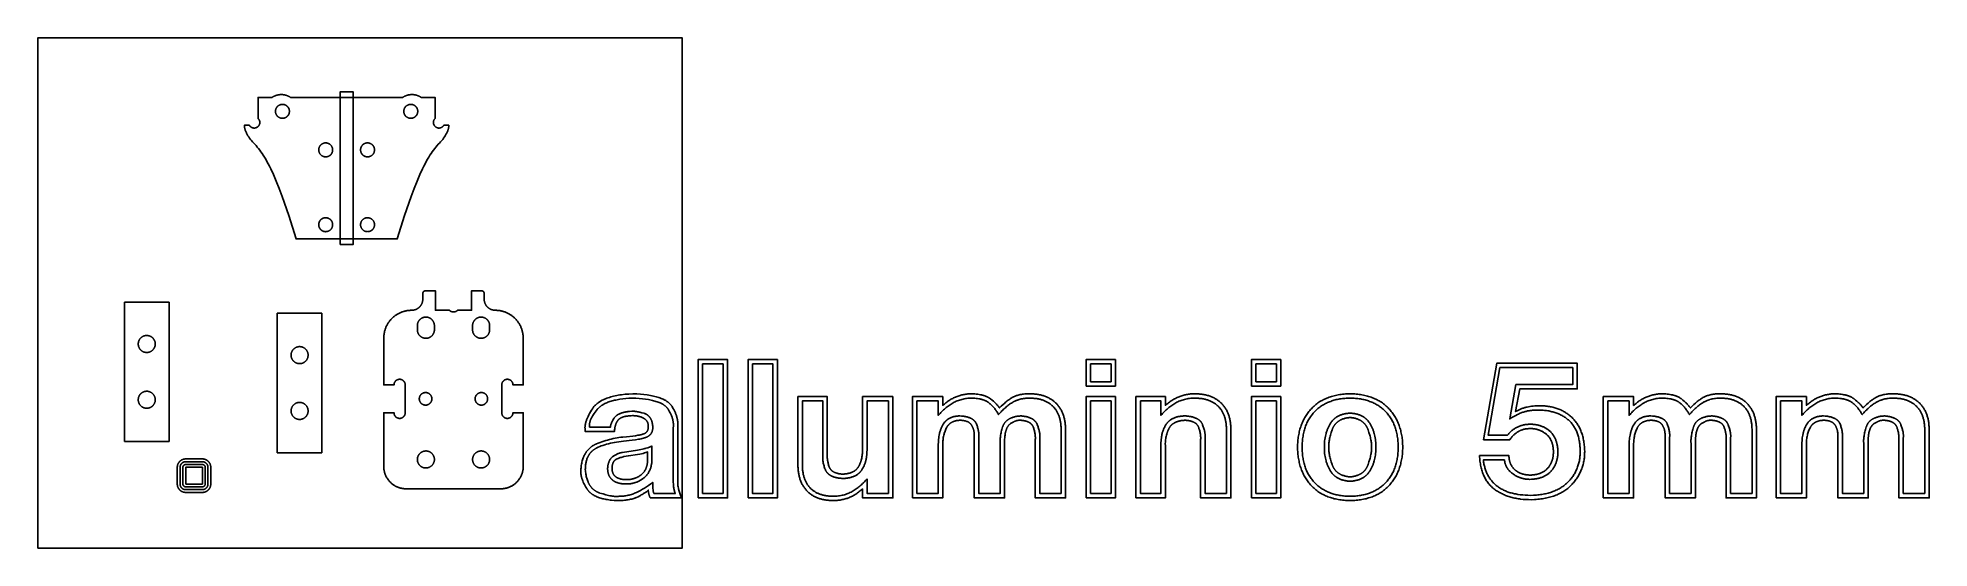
# Model space of a CAD drawing. Header units: millimetres. Extents: x -65 to 613, y -58 to 125.
import ezdxf

# ---------------------------------------------------------------- set-up
doc = ezdxf.new("R2010")
doc.units = ezdxf.units.MM
doc.header["$MEASUREMENT"] = 0
for name, color, linetype in [('ALLUMINIO2MM', 7, 'Continuous'), ('ALLUMINIO5MM', 7, 'Continuous'), ('DEFAULT', 7, 'Continuous')]:
    doc.layers.add(name, color=color, linetype=linetype)

# ---------------------------------------------------------------- blocks, each defined once
blk = doc.blocks.new('BLOCKOFVIEWS_3')
at = {"layer": 'ALLUMINIO2MM'}
for points in [[(-13.99, 49.22), (2.01, 49.22)], [(-13.99, -0.78), (-13.99, 49.22)], [(2.01, 49.22), (2.01, -0.78)], [(-2.94, 34.22), (-2.94, 34.33), (-2.95, 34.43), (-2.96, 34.54), (-2.97, 34.64), (-2.99, 34.75), (-3.01, 34.85), (-3.03, 34.95), (-3.06, 35.06), (-3.09, 35.16), (-3.12, 35.26), (-3.16, 35.36), (-3.2, 35.45), (-3.25, 35.55), (-3.29, 35.64), (-3.35, 35.74), (-3.4, 35.83), (-3.46, 35.92), (-3.52, 36), (-3.58, 36.09), (-3.65, 36.17), (-3.72, 36.25), (-3.79, 36.33), (-3.86, 36.4), (-3.94, 36.48), (-4.02, 36.55), (-4.1, 36.61), (-4.19, 36.68), (-4.27, 36.74), (-4.36, 36.8), (-4.45, 36.85), (-4.54, 36.9), (-4.64, 36.95), (-4.73, 37), (-4.83, 37.04), (-4.93, 37.08), (-5.03, 37.11), (-5.13, 37.15), (-5.23, 37.17), (-5.33, 37.2), (-5.44, 37.22), (-5.54, 37.24), (-5.65, 37.25), (-5.75, 37.26), (-5.86, 37.27), (-5.96, 37.27), (-6.07, 37.27), (-6.18, 37.26), (-6.28, 37.26), (-6.39, 37.24), (-6.49, 37.23), (-6.6, 37.21), (-6.7, 37.19), (-6.8, 37.16), (-6.9, 37.13), (-7, 37.1), (-7.1, 37.06), (-7.2, 37.02), (-7.3, 36.98), (-7.39, 36.93), (-7.49, 36.88), (-7.58, 36.83), (-7.67, 36.77), (-7.75, 36.71), (-7.84, 36.65), (-7.92, 36.58), (-8, 36.51), (-8.08, 36.44), (-8.16, 36.37), (-8.23, 36.29), (-8.3, 36.21), (-8.37, 36.13), (-8.43, 36.05), (-8.5, 35.96), (-8.55, 35.87), (-8.61, 35.78), (-8.66, 35.69), (-8.71, 35.6), (-8.76, 35.5), (-8.8, 35.41), (-8.84, 35.31), (-8.88, 35.21), (-8.91, 35.11), (-8.94, 35), (-8.96, 34.9), (-8.99, 34.8), (-9, 34.69), (-9.02, 34.59), (-9.03, 34.48), (-9.04, 34.38), (-9.04, 34.27), (-9.04, 34.17), (-9.04, 34.06), (-9.03, 33.96), (-9.02, 33.85), (-9, 33.75), (-8.99, 33.64), (-8.96, 33.54), (-8.94, 33.43), (-8.91, 33.33), (-8.88, 33.23), (-8.84, 33.13), (-8.8, 33.03), (-8.76, 32.94), (-8.71, 32.84), (-8.66, 32.75), (-8.61, 32.66), (-8.55, 32.57), (-8.5, 32.48), (-8.43, 32.39), (-8.37, 32.31), (-8.3, 32.23), (-8.23, 32.15), (-8.16, 32.07), (-8.08, 32), (-8, 31.93), (-7.92, 31.86), (-7.84, 31.79), (-7.75, 31.73), (-7.67, 31.67), (-7.58, 31.61), (-7.49, 31.56), (-7.39, 31.51), (-7.3, 31.46), (-7.2, 31.42), (-7.1, 31.38), (-7, 31.34), (-6.9, 31.31), (-6.8, 31.28), (-6.7, 31.25), (-6.6, 31.23), (-6.49, 31.21), (-6.39, 31.2), (-6.28, 31.18), (-6.18, 31.18), (-6.07, 31.17), (-5.96, 31.17), (-5.86, 31.17), (-5.75, 31.18), (-5.65, 31.19), (-5.54, 31.2), (-5.44, 31.22), (-5.33, 31.24), (-5.23, 31.27), (-5.13, 31.29), (-5.03, 31.33), (-4.93, 31.36), (-4.83, 31.4), (-4.73, 31.44), (-4.64, 31.49), (-4.54, 31.54), (-4.45, 31.59), (-4.36, 31.64), (-4.27, 31.7), (-4.19, 31.76), (-4.1, 31.83), (-4.02, 31.89), (-3.94, 31.96), (-3.86, 32.04), (-3.79, 32.11), (-3.72, 32.19), (-3.65, 32.27), (-3.58, 32.35), (-3.52, 32.44), (-3.46, 32.52), (-3.4, 32.61), (-3.35, 32.7), (-3.29, 32.8), (-3.25, 32.89), (-3.2, 32.99), (-3.16, 33.08), (-3.12, 33.18), (-3.09, 33.28), (-3.06, 33.38), (-3.03, 33.49), (-3.01, 33.59), (-2.99, 33.69), (-2.97, 33.8), (-2.96, 33.9), (-2.95, 34.01), (-2.94, 34.11), (-2.94, 34.22)], [(-2.94, 14.22), (-2.94, 14.33), (-2.95, 14.43), (-2.96, 14.54), (-2.97, 14.64), (-2.99, 14.75), (-3.01, 14.85), (-3.03, 14.95), (-3.06, 15.06), (-3.09, 15.16), (-3.12, 15.26), (-3.16, 15.36), (-3.2, 15.45), (-3.25, 15.55), (-3.29, 15.64), (-3.35, 15.74), (-3.4, 15.83), (-3.46, 15.92), (-3.52, 16), (-3.58, 16.09), (-3.65, 16.17), (-3.72, 16.25), (-3.79, 16.33), (-3.86, 16.4), (-3.94, 16.48), (-4.02, 16.55), (-4.1, 16.61), (-4.19, 16.68), (-4.27, 16.74), (-4.36, 16.8), (-4.45, 16.85), (-4.54, 16.9), (-4.64, 16.95), (-4.73, 17), (-4.83, 17.04), (-4.93, 17.08), (-5.03, 17.11), (-5.13, 17.15), (-5.23, 17.17), (-5.33, 17.2), (-5.44, 17.22), (-5.54, 17.24), (-5.65, 17.25), (-5.75, 17.26), (-5.86, 17.27), (-5.96, 17.27), (-6.07, 17.27), (-6.18, 17.26), (-6.28, 17.26), (-6.39, 17.24), (-6.49, 17.23), (-6.6, 17.21), (-6.7, 17.19), (-6.8, 17.16), (-6.9, 17.13), (-7, 17.1), (-7.1, 17.06), (-7.2, 17.02), (-7.3, 16.98), (-7.39, 16.93), (-7.49, 16.88), (-7.58, 16.83), (-7.67, 16.77), (-7.75, 16.71), (-7.84, 16.65), (-7.92, 16.58), (-8, 16.51), (-8.08, 16.44), (-8.16, 16.37), (-8.23, 16.29), (-8.3, 16.21), (-8.37, 16.13), (-8.43, 16.05), (-8.5, 15.96), (-8.55, 15.87), (-8.61, 15.78), (-8.66, 15.69), (-8.71, 15.6), (-8.76, 15.5), (-8.8, 15.41), (-8.84, 15.31), (-8.88, 15.21), (-8.91, 15.11), (-8.94, 15), (-8.96, 14.9), (-8.99, 14.8), (-9, 14.69), (-9.02, 14.59), (-9.03, 14.48), (-9.04, 14.38), (-9.04, 14.27), (-9.04, 14.17), (-9.04, 14.06), (-9.03, 13.96), (-9.02, 13.85), (-9, 13.75), (-8.99, 13.64), (-8.96, 13.54), (-8.94, 13.43), (-8.91, 13.33), (-8.88, 13.23), (-8.84, 13.13), (-8.8, 13.03), (-8.76, 12.94), (-8.71, 12.84), (-8.66, 12.75), (-8.61, 12.66), (-8.55, 12.57), (-8.5, 12.48), (-8.43, 12.39), (-8.37, 12.31), (-8.3, 12.23), (-8.23, 12.15), (-8.16, 12.07), (-8.08, 12), (-8, 11.93), (-7.92, 11.86), (-7.84, 11.79), (-7.75, 11.73), (-7.67, 11.67), (-7.58, 11.61), (-7.49, 11.56), (-7.39, 11.51), (-7.3, 11.46), (-7.2, 11.42), (-7.1, 11.38), (-7, 11.34), (-6.9, 11.31), (-6.8, 11.28), (-6.7, 11.25), (-6.6, 11.23), (-6.49, 11.21), (-6.39, 11.2), (-6.28, 11.18), (-6.18, 11.18), (-6.07, 11.17), (-5.96, 11.17), (-5.86, 11.17), (-5.75, 11.18), (-5.65, 11.19), (-5.54, 11.2), (-5.44, 11.22), (-5.33, 11.24), (-5.23, 11.27), (-5.13, 11.29), (-5.03, 11.33), (-4.93, 11.36), (-4.83, 11.4), (-4.73, 11.44), (-4.64, 11.49), (-4.54, 11.54), (-4.45, 11.59), (-4.36, 11.64), (-4.27, 11.7), (-4.19, 11.76), (-4.1, 11.83), (-4.02, 11.89), (-3.94, 11.96), (-3.86, 12.04), (-3.79, 12.11), (-3.72, 12.19), (-3.65, 12.27), (-3.58, 12.35), (-3.52, 12.44), (-3.46, 12.52), (-3.4, 12.61), (-3.35, 12.7), (-3.29, 12.8), (-3.25, 12.89), (-3.2, 12.99), (-3.16, 13.08), (-3.12, 13.18), (-3.09, 13.28), (-3.06, 13.38), (-3.03, 13.49), (-3.01, 13.59), (-2.99, 13.69), (-2.97, 13.8), (-2.96, 13.9), (-2.95, 14.01), (-2.94, 14.11), (-2.94, 14.22)], [(2.01, -0.78), (-13.99, -0.78)]]:
    blk.add_lwpolyline(points, dxfattribs=at)

msp = doc.modelspace()

# ---------------------------------------------------------------- linework, layer by layer
at = {"layer": 'ALLUMINIO5MM'}
for points in [[(13.57, 95.78), (13.57, 103.36), (18.54, 103.36), (18.64, 103.42), (18.73, 103.48), (18.83, 103.54), (18.93, 103.59), (19.02, 103.65), (19.12, 103.7), (19.22, 103.75), (19.32, 103.8), (19.42, 103.84), (19.52, 103.89), (19.63, 103.93), (19.73, 103.97), (19.83, 104.01), (19.94, 104.04), (20.04, 104.08), (20.14, 104.11), (20.25, 104.14), (20.36, 104.17), (20.46, 104.19), (20.57, 104.22), (20.67, 104.24), (20.78, 104.26), (20.89, 104.28), (21, 104.3), (21.1, 104.31), (21.21, 104.32), (21.32, 104.34), (21.43, 104.34), (21.54, 104.35), (21.64, 104.36), (21.75, 104.36), (21.86, 104.36), (21.97, 104.36), (22.08, 104.36), (22.19, 104.35), (22.29, 104.34), (22.4, 104.34), (22.51, 104.32), (22.62, 104.31), (22.73, 104.3), (22.83, 104.28), (22.94, 104.26), (23.05, 104.24), (23.15, 104.22), (23.26, 104.19), (23.37, 104.17), (23.47, 104.14), (23.58, 104.11), (23.68, 104.08), (23.78, 104.04), (23.89, 104.01), (23.99, 103.97), (24.09, 103.93), (24.2, 103.89), (24.3, 103.84), (24.4, 103.8), (24.5, 103.75), (24.6, 103.7), (24.7, 103.65), (24.79, 103.59), (24.89, 103.54), (24.99, 103.48), (25.08, 103.42), (25.18, 103.36), (45.28, 103.36), (65.38, 103.36), (65.47, 103.42), (65.57, 103.48), (65.66, 103.54), (65.76, 103.59), (65.86, 103.65), (65.96, 103.7), (66.06, 103.75), (66.16, 103.8), (66.26, 103.84), (66.36, 103.89), (66.46, 103.93), (66.56, 103.97), (66.67, 104.01), (66.77, 104.04), (66.88, 104.08), (66.98, 104.11), (67.08, 104.14), (67.19, 104.17), (67.3, 104.19), (67.4, 104.22), (67.51, 104.24), (67.62, 104.26), (67.72, 104.28), (67.83, 104.3), (67.94, 104.31), (68.05, 104.32), (68.15, 104.34), (68.26, 104.34), (68.37, 104.35), (68.48, 104.36), (68.59, 104.36), (68.7, 104.36), (68.8, 104.36), (68.91, 104.36), (69.02, 104.35), (69.13, 104.34), (69.24, 104.34), (69.35, 104.32), (69.45, 104.31), (69.56, 104.3), (69.67, 104.28), (69.78, 104.26), (69.88, 104.24), (69.99, 104.22), (70.1, 104.19), (70.2, 104.17), (70.31, 104.14), (70.41, 104.11), (70.52, 104.08), (70.62, 104.04), (70.72, 104.01), (70.83, 103.97), (70.93, 103.93), (71.03, 103.89), (71.13, 103.84), (71.23, 103.8), (71.33, 103.75), (71.43, 103.7), (71.53, 103.65), (71.63, 103.59), (71.73, 103.54), (71.82, 103.48), (71.92, 103.42), (72.01, 103.36), (76.99, 103.36), (76.99, 95.78)], [(42.97, 50.61), (47.58, 50.61), (47.58, 105.36), (42.97, 105.36), (42.97, 50.61)], [(10.43, 93.36), (10.47, 93.3), (10.5, 93.24), (10.54, 93.18), (10.59, 93.13), (10.63, 93.08), (10.68, 93.02), (10.72, 92.97), (10.77, 92.92), (10.82, 92.88), (10.88, 92.83), (10.93, 92.79), (10.99, 92.75), (11.04, 92.71), (11.1, 92.67), (11.16, 92.63), (11.22, 92.6), (11.28, 92.57), (11.35, 92.54), (11.41, 92.51), (11.47, 92.49), (11.54, 92.46), (11.61, 92.44), (11.67, 92.43), (11.74, 92.41), (11.81, 92.4), (11.88, 92.39), (11.95, 92.38), (12.02, 92.37), (12.09, 92.37), (12.15, 92.37), (12.22, 92.37), (12.29, 92.37), (12.36, 92.38), (12.43, 92.38), (12.5, 92.4), (12.57, 92.41), (12.64, 92.42), (12.7, 92.44), (12.77, 92.46), (12.84, 92.48), (12.9, 92.51), (12.96, 92.54), (13.03, 92.56), (13.09, 92.6), (13.15, 92.63), (13.21, 92.66), (13.27, 92.7), (13.33, 92.74), (13.38, 92.78), (13.44, 92.83), (13.49, 92.87), (13.54, 92.92), (13.59, 92.97), (13.64, 93.02), (13.68, 93.07), (13.73, 93.12), (13.77, 93.18), (13.81, 93.24), (13.85, 93.29), (13.88, 93.35), (13.92, 93.41), (13.95, 93.47), (13.98, 93.54), (14.01, 93.6), (14.03, 93.67), (14.06, 93.73), (14.08, 93.8), (14.09, 93.86), (14.11, 93.93), (14.12, 94), (14.14, 94.07), (14.15, 94.14), (14.15, 94.21), (14.16, 94.27), (14.16, 94.34), (14.16, 94.41), (14.16, 94.48), (14.15, 94.55), (14.14, 94.62), (14.13, 94.69), (14.12, 94.76), (14.11, 94.83), (14.09, 94.89), (14.07, 94.96), (14.05, 95.03), (14.02, 95.09), (14, 95.16), (13.97, 95.22), (13.94, 95.28), (13.9, 95.34), (13.87, 95.4), (13.83, 95.46), (13.79, 95.52), (13.75, 95.57), (13.71, 95.63), (13.66, 95.68), (13.62, 95.73), (13.57, 95.78)], [(24.78, 98.36), (24.77, 98.45), (24.77, 98.53), (24.76, 98.62), (24.75, 98.71), (24.74, 98.79), (24.72, 98.88), (24.7, 98.96), (24.68, 99.04), (24.66, 99.13), (24.63, 99.21), (24.6, 99.29), (24.56, 99.37), (24.53, 99.45), (24.49, 99.53), (24.45, 99.6), (24.4, 99.68), (24.35, 99.75), (24.3, 99.82), (24.25, 99.89), (24.2, 99.96), (24.14, 100.02), (24.08, 100.09), (24.02, 100.15), (23.96, 100.21), (23.89, 100.27), (23.83, 100.32), (23.76, 100.37), (23.69, 100.42), (23.61, 100.47), (23.54, 100.52), (23.46, 100.56), (23.39, 100.6), (23.31, 100.64), (23.23, 100.67), (23.15, 100.7), (23.07, 100.73), (22.98, 100.76), (22.9, 100.78), (22.81, 100.8), (22.73, 100.82), (22.64, 100.83), (22.56, 100.84), (22.47, 100.85), (22.38, 100.86), (22.3, 100.86), (22.21, 100.86), (22.12, 100.85), (22.04, 100.85), (21.95, 100.84), (21.87, 100.83), (21.78, 100.81), (21.7, 100.79), (21.61, 100.77), (21.53, 100.74), (21.45, 100.72), (21.36, 100.69), (21.28, 100.65), (21.21, 100.62), (21.13, 100.58), (21.05, 100.54), (20.98, 100.49), (20.9, 100.45), (20.83, 100.4), (20.76, 100.35), (20.69, 100.29), (20.63, 100.24), (20.56, 100.18), (20.5, 100.12), (20.44, 100.06), (20.38, 99.99), (20.33, 99.93), (20.27, 99.86), (20.22, 99.79), (20.18, 99.71), (20.13, 99.64), (20.09, 99.57), (20.05, 99.49), (20.01, 99.41), (19.97, 99.33), (19.94, 99.25), (19.91, 99.17), (19.88, 99.09), (19.86, 99), (19.84, 98.92), (19.82, 98.83), (19.81, 98.75), (19.79, 98.66), (19.79, 98.58), (19.78, 98.49), (19.78, 98.4), (19.78, 98.32), (19.78, 98.23), (19.79, 98.14), (19.79, 98.06), (19.81, 97.97), (19.82, 97.88), (19.84, 97.8), (19.86, 97.72), (19.88, 97.63), (19.91, 97.55), (19.94, 97.47), (19.97, 97.39), (20.01, 97.31), (20.05, 97.23), (20.09, 97.15), (20.13, 97.08), (20.18, 97), (20.22, 96.93), (20.27, 96.86), (20.33, 96.79), (20.38, 96.73), (20.44, 96.66), (20.5, 96.6), (20.56, 96.54), (20.63, 96.48), (20.69, 96.42), (20.76, 96.37), (20.83, 96.32), (20.9, 96.27), (20.98, 96.22), (21.05, 96.18), (21.13, 96.14), (21.21, 96.1), (21.28, 96.06), (21.36, 96.03), (21.45, 96), (21.53, 95.97), (21.61, 95.95), (21.7, 95.93), (21.78, 95.91), (21.87, 95.89), (21.95, 95.88), (22.04, 95.87), (22.12, 95.86), (22.21, 95.86), (22.3, 95.86), (22.38, 95.86), (22.47, 95.87), (22.56, 95.88), (22.64, 95.89), (22.73, 95.9), (22.81, 95.92), (22.9, 95.94), (22.98, 95.96), (23.07, 95.99), (23.15, 96.02), (23.23, 96.05), (23.31, 96.08), (23.39, 96.12), (23.46, 96.16), (23.54, 96.2), (23.61, 96.25), (23.69, 96.29), (23.76, 96.34), (23.83, 96.4), (23.89, 96.45), (23.96, 96.51), (24.02, 96.57), (24.08, 96.63), (24.14, 96.69), (24.2, 96.76), (24.25, 96.83), (24.3, 96.9), (24.35, 96.97), (24.4, 97.04), (24.45, 97.12), (24.49, 97.19), (24.53, 97.27), (24.56, 97.35), (24.6, 97.43), (24.63, 97.51), (24.66, 97.59), (24.68, 97.67), (24.7, 97.76), (24.72, 97.84), (24.74, 97.93), (24.75, 98.01), (24.76, 98.1), (24.77, 98.19), (24.77, 98.27), (24.78, 98.36)], [(70.78, 98.36), (70.78, 98.45), (70.77, 98.53), (70.77, 98.62), (70.76, 98.71), (70.74, 98.79), (70.73, 98.88), (70.71, 98.96), (70.68, 99.04), (70.66, 99.13), (70.63, 99.21), (70.6, 99.29), (70.57, 99.37), (70.53, 99.45), (70.49, 99.53), (70.45, 99.6), (70.4, 99.68), (70.36, 99.75), (70.31, 99.82), (70.26, 99.89), (70.2, 99.96), (70.14, 100.02), (70.09, 100.09), (70.02, 100.15), (69.96, 100.21), (69.9, 100.27), (69.83, 100.32), (69.76, 100.37), (69.69, 100.42), (69.62, 100.47), (69.54, 100.52), (69.47, 100.56), (69.39, 100.6), (69.31, 100.64), (69.23, 100.67), (69.15, 100.7), (69.07, 100.73), (68.99, 100.76), (68.9, 100.78), (68.82, 100.8), (68.73, 100.82), (68.65, 100.83), (68.56, 100.84), (68.47, 100.85), (68.39, 100.86), (68.3, 100.86), (68.21, 100.86), (68.13, 100.85), (68.04, 100.85), (67.96, 100.84), (67.87, 100.83), (67.78, 100.81), (67.7, 100.79), (67.62, 100.77), (67.53, 100.74), (67.45, 100.72), (67.37, 100.69), (67.29, 100.65), (67.21, 100.62), (67.13, 100.58), (67.05, 100.54), (66.98, 100.49), (66.91, 100.45), (66.83, 100.4), (66.76, 100.35), (66.7, 100.29), (66.63, 100.24), (66.57, 100.18), (66.5, 100.12), (66.44, 100.06), (66.39, 99.99), (66.33, 99.93), (66.28, 99.86), (66.23, 99.79), (66.18, 99.71), (66.13, 99.64), (66.09, 99.57), (66.05, 99.49), (66.01, 99.41), (65.98, 99.33), (65.94, 99.25), (65.91, 99.17), (65.89, 99.09), (65.86, 99), (65.84, 98.92), (65.83, 98.83), (65.81, 98.75), (65.8, 98.66), (65.79, 98.58), (65.78, 98.49), (65.78, 98.4), (65.78, 98.32), (65.78, 98.23), (65.79, 98.14), (65.8, 98.06), (65.81, 97.97), (65.83, 97.88), (65.84, 97.8), (65.86, 97.72), (65.89, 97.63), (65.91, 97.55), (65.94, 97.47), (65.98, 97.39), (66.01, 97.31), (66.05, 97.23), (66.09, 97.15), (66.13, 97.08), (66.18, 97), (66.23, 96.93), (66.28, 96.86), (66.33, 96.79), (66.39, 96.73), (66.44, 96.66), (66.5, 96.6), (66.57, 96.54), (66.63, 96.48), (66.7, 96.42), (66.76, 96.37), (66.83, 96.32), (66.91, 96.27), (66.98, 96.22), (67.05, 96.18), (67.13, 96.14), (67.21, 96.1), (67.29, 96.06), (67.37, 96.03), (67.45, 96), (67.53, 95.97), (67.62, 95.95), (67.7, 95.93), (67.78, 95.91), (67.87, 95.89), (67.96, 95.88), (68.04, 95.87), (68.13, 95.86), (68.21, 95.86), (68.3, 95.86), (68.39, 95.86), (68.47, 95.87), (68.56, 95.88), (68.65, 95.89), (68.73, 95.9), (68.82, 95.92), (68.9, 95.94), (68.99, 95.96), (69.07, 95.99), (69.15, 96.02), (69.23, 96.05), (69.31, 96.08), (69.39, 96.12), (69.47, 96.16), (69.54, 96.2), (69.62, 96.25), (69.69, 96.29), (69.76, 96.34), (69.83, 96.4), (69.9, 96.45), (69.96, 96.51), (70.02, 96.57), (70.09, 96.63), (70.14, 96.69), (70.2, 96.76), (70.26, 96.83), (70.31, 96.9), (70.36, 96.97), (70.4, 97.04), (70.45, 97.12), (70.49, 97.19), (70.53, 97.27), (70.57, 97.35), (70.6, 97.43), (70.63, 97.51), (70.66, 97.59), (70.68, 97.67), (70.71, 97.76), (70.73, 97.84), (70.74, 97.93), (70.76, 98.01), (70.77, 98.1), (70.77, 98.19), (70.78, 98.27), (70.78, 98.36)], [(76.99, 95.78), (76.94, 95.73), (76.89, 95.68), (76.85, 95.63), (76.8, 95.57), (76.76, 95.52), (76.72, 95.46), (76.69, 95.4), (76.65, 95.34), (76.62, 95.28), (76.59, 95.22), (76.56, 95.16), (76.53, 95.09), (76.51, 95.03), (76.49, 94.96), (76.47, 94.89), (76.45, 94.83), (76.44, 94.76), (76.42, 94.69), (76.41, 94.62), (76.41, 94.55), (76.4, 94.48), (76.4, 94.41), (76.4, 94.34), (76.4, 94.27), (76.4, 94.21), (76.41, 94.14), (76.42, 94.07), (76.43, 94), (76.45, 93.93), (76.46, 93.86), (76.48, 93.8), (76.5, 93.73), (76.52, 93.67), (76.55, 93.6), (76.58, 93.54), (76.61, 93.47), (76.64, 93.41), (76.67, 93.35), (76.71, 93.29), (76.75, 93.24), (76.79, 93.18), (76.83, 93.12), (76.87, 93.07), (76.92, 93.02), (76.97, 92.97), (77.02, 92.92), (77.07, 92.87), (77.12, 92.83), (77.17, 92.78), (77.23, 92.74), (77.29, 92.7), (77.35, 92.66), (77.41, 92.63), (77.47, 92.6), (77.53, 92.56), (77.59, 92.54), (77.66, 92.51), (77.72, 92.48), (77.79, 92.46), (77.85, 92.44), (77.92, 92.42), (77.99, 92.41), (78.06, 92.4), (78.12, 92.38), (78.19, 92.38), (78.26, 92.37), (78.33, 92.37), (78.4, 92.37), (78.47, 92.37), (78.54, 92.37), (78.61, 92.38), (78.68, 92.39), (78.75, 92.4), (78.81, 92.41), (78.88, 92.43), (78.95, 92.44), (79.02, 92.46), (79.08, 92.49), (79.15, 92.51), (79.21, 92.54), (79.27, 92.57), (79.33, 92.6), (79.4, 92.63), (79.46, 92.67), (79.51, 92.71), (79.57, 92.75), (79.63, 92.79), (79.68, 92.83), (79.73, 92.88), (79.78, 92.92), (79.83, 92.97), (79.88, 93.02), (79.93, 93.08), (79.97, 93.13), (80.01, 93.18), (80.05, 93.24), (80.09, 93.3), (80.13, 93.36)], [(80.13, 93.36), (81.91, 93.36), (81.91, 93.23), (81.9, 93.11), (81.9, 92.98), (81.88, 92.85), (81.87, 92.73), (81.85, 92.6), (81.83, 92.48), (81.81, 92.35), (81.78, 92.23), (81.75, 92.11), (81.72, 91.99), (81.69, 91.86), (81.65, 91.74), (81.61, 91.62), (81.53, 91.39), (81.43, 91.15), (81.34, 90.92), (81.23, 90.69), (81.12, 90.46), (81, 90.24), (80.88, 90.03), (80.76, 89.81), (80.64, 89.61), (80.36, 89.17), (80.06, 88.74), (79.75, 88.3), (79.43, 87.88), (78.99, 87.44), (78.56, 87), (78.14, 86.54), (77.71, 86.06), (77.29, 85.55), (76.86, 85.03), (76.44, 84.47), (76.01, 83.89), (75.59, 83.27), (75.16, 82.62), (74.72, 81.92), (74.28, 81.18), (73.84, 80.4), (73.39, 79.56), (72.94, 78.68), (72.47, 77.73), (71.52, 75.67), (70.53, 73.35), (69.49, 70.74), (68.41, 67.83), (66.05, 60.98), (63.41, 52.61), (45.28, 52.61), (27.15, 52.61), (24.51, 60.98), (22.15, 67.83), (21.06, 70.74), (20.03, 73.35), (19.04, 75.67), (18.08, 77.73), (17.62, 78.68), (17.16, 79.56), (16.72, 80.4), (16.27, 81.18), (15.83, 81.92), (15.4, 82.62), (14.97, 83.27), (14.54, 83.89), (14.12, 84.47), (13.69, 85.03), (13.27, 85.55), (12.84, 86.06), (12.42, 86.54), (11.99, 87), (11.56, 87.44), (11.13, 87.88), (10.81, 88.3), (10.49, 88.74), (10.2, 89.17), (9.92, 89.61), (9.8, 89.81), (9.67, 90.03), (9.55, 90.24), (9.44, 90.46), (9.33, 90.69), (9.22, 90.92), (9.12, 91.15), (9.03, 91.39), (8.95, 91.62), (8.91, 91.74), (8.87, 91.86), (8.84, 91.99), (8.81, 92.11), (8.78, 92.23), (8.75, 92.35), (8.73, 92.48), (8.7, 92.6), (8.69, 92.73), (8.67, 92.85), (8.66, 92.98), (8.65, 93.11), (8.65, 93.23), (8.64, 93.36), (10.43, 93.36)], [(40.28, 84.54), (40.28, 84.63), (40.27, 84.71), (40.26, 84.8), (40.25, 84.89), (40.24, 84.97), (40.22, 85.06), (40.2, 85.14), (40.18, 85.23), (40.16, 85.31), (40.13, 85.39), (40.1, 85.47), (40.06, 85.55), (40.03, 85.63), (39.99, 85.71), (39.95, 85.79), (39.9, 85.86), (39.86, 85.93), (39.81, 86), (39.75, 86.07), (39.7, 86.14), (39.64, 86.21), (39.58, 86.27), (39.52, 86.33), (39.46, 86.39), (39.39, 86.45), (39.33, 86.5), (39.26, 86.56), (39.19, 86.61), (39.11, 86.65), (39.04, 86.7), (38.96, 86.74), (38.89, 86.78), (38.81, 86.82), (38.73, 86.85), (38.65, 86.88), (38.57, 86.91), (38.48, 86.94), (38.4, 86.96), (38.32, 86.98), (38.23, 87), (38.15, 87.01), (38.06, 87.03), (37.97, 87.03), (37.89, 87.04), (37.8, 87.04), (37.71, 87.04), (37.63, 87.04), (37.54, 87.03), (37.45, 87.02), (37.37, 87.01), (37.28, 86.99), (37.2, 86.97), (37.11, 86.95), (37.03, 86.93), (36.95, 86.9), (36.87, 86.87), (36.79, 86.84), (36.71, 86.8), (36.63, 86.76), (36.55, 86.72), (36.48, 86.68), (36.4, 86.63), (36.33, 86.58), (36.26, 86.53), (36.2, 86.48), (36.13, 86.42), (36.06, 86.36), (36, 86.3), (35.94, 86.24), (35.88, 86.17), (35.83, 86.11), (35.78, 86.04), (35.73, 85.97), (35.68, 85.9), (35.63, 85.82), (35.59, 85.75), (35.55, 85.67), (35.51, 85.59), (35.47, 85.51), (35.44, 85.43), (35.41, 85.35), (35.39, 85.27), (35.36, 85.18), (35.34, 85.1), (35.32, 85.02), (35.31, 84.93), (35.3, 84.84), (35.29, 84.76), (35.28, 84.67), (35.28, 84.58), (35.28, 84.5), (35.28, 84.41), (35.29, 84.32), (35.3, 84.24), (35.31, 84.15), (35.32, 84.07), (35.34, 83.98), (35.36, 83.9), (35.39, 83.81), (35.41, 83.73), (35.44, 83.65), (35.47, 83.57), (35.51, 83.49), (35.55, 83.41), (35.59, 83.34), (35.63, 83.26), (35.68, 83.19), (35.73, 83.11), (35.78, 83.04), (35.83, 82.98), (35.88, 82.91), (35.94, 82.84), (36, 82.78), (36.06, 82.72), (36.13, 82.66), (36.2, 82.61), (36.26, 82.55), (36.33, 82.5), (36.4, 82.45), (36.48, 82.41), (36.55, 82.36), (36.63, 82.32), (36.71, 82.28), (36.79, 82.25), (36.87, 82.21), (36.95, 82.18), (37.03, 82.16), (37.11, 82.13), (37.2, 82.11), (37.28, 82.09), (37.37, 82.08), (37.45, 82.06), (37.54, 82.05), (37.63, 82.05), (37.71, 82.04), (37.8, 82.04), (37.89, 82.04), (37.97, 82.05), (38.06, 82.06), (38.15, 82.07), (38.23, 82.08), (38.32, 82.1), (38.4, 82.12), (38.48, 82.14), (38.57, 82.17), (38.65, 82.2), (38.73, 82.23), (38.81, 82.26), (38.89, 82.3), (38.96, 82.34), (39.04, 82.38), (39.11, 82.43), (39.19, 82.48), (39.26, 82.53), (39.33, 82.58), (39.39, 82.63), (39.46, 82.69), (39.52, 82.75), (39.58, 82.81), (39.64, 82.88), (39.7, 82.94), (39.75, 83.01), (39.81, 83.08), (39.86, 83.15), (39.9, 83.22), (39.95, 83.3), (39.99, 83.37), (40.03, 83.45), (40.06, 83.53), (40.1, 83.61), (40.13, 83.69), (40.16, 83.77), (40.18, 83.86), (40.2, 83.94), (40.22, 84.02), (40.24, 84.11), (40.25, 84.2), (40.26, 84.28), (40.27, 84.37), (40.28, 84.45), (40.28, 84.54)], [(55.28, 84.54), (55.28, 84.63), (55.27, 84.71), (55.26, 84.8), (55.25, 84.89), (55.24, 84.97), (55.22, 85.06), (55.2, 85.14), (55.18, 85.23), (55.16, 85.31), (55.13, 85.39), (55.1, 85.47), (55.06, 85.55), (55.03, 85.63), (54.99, 85.71), (54.95, 85.79), (54.9, 85.86), (54.86, 85.93), (54.81, 86), (54.75, 86.07), (54.7, 86.14), (54.64, 86.21), (54.58, 86.27), (54.52, 86.33), (54.46, 86.39), (54.39, 86.45), (54.33, 86.5), (54.26, 86.56), (54.19, 86.61), (54.11, 86.65), (54.04, 86.7), (53.96, 86.74), (53.89, 86.78), (53.81, 86.82), (53.73, 86.85), (53.65, 86.88), (53.57, 86.91), (53.48, 86.94), (53.4, 86.96), (53.32, 86.98), (53.23, 87), (53.15, 87.01), (53.06, 87.03), (52.97, 87.03), (52.89, 87.04), (52.8, 87.04), (52.71, 87.04), (52.63, 87.04), (52.54, 87.03), (52.45, 87.02), (52.37, 87.01), (52.28, 86.99), (52.2, 86.97), (52.11, 86.95), (52.03, 86.93), (51.95, 86.9), (51.87, 86.87), (51.79, 86.84), (51.71, 86.8), (51.63, 86.76), (51.55, 86.72), (51.48, 86.68), (51.4, 86.63), (51.33, 86.58), (51.26, 86.53), (51.2, 86.48), (51.13, 86.42), (51.06, 86.36), (51, 86.3), (50.94, 86.24), (50.88, 86.17), (50.83, 86.11), (50.78, 86.04), (50.73, 85.97), (50.68, 85.9), (50.63, 85.82), (50.59, 85.75), (50.55, 85.67), (50.51, 85.59), (50.47, 85.51), (50.44, 85.43), (50.41, 85.35), (50.39, 85.27), (50.36, 85.18), (50.34, 85.1), (50.32, 85.02), (50.31, 84.93), (50.3, 84.84), (50.29, 84.76), (50.28, 84.67), (50.28, 84.58), (50.28, 84.5), (50.28, 84.41), (50.29, 84.32), (50.3, 84.24), (50.31, 84.15), (50.32, 84.07), (50.34, 83.98), (50.36, 83.9), (50.39, 83.81), (50.41, 83.73), (50.44, 83.65), (50.47, 83.57), (50.51, 83.49), (50.55, 83.41), (50.59, 83.34), (50.63, 83.26), (50.68, 83.19), (50.73, 83.11), (50.78, 83.04), (50.83, 82.98), (50.88, 82.91), (50.94, 82.84), (51, 82.78), (51.06, 82.72), (51.13, 82.66), (51.2, 82.61), (51.26, 82.55), (51.33, 82.5), (51.4, 82.45), (51.48, 82.41), (51.55, 82.36), (51.63, 82.32), (51.71, 82.28), (51.79, 82.25), (51.87, 82.21), (51.95, 82.18), (52.03, 82.16), (52.11, 82.13), (52.2, 82.11), (52.28, 82.09), (52.37, 82.08), (52.45, 82.06), (52.54, 82.05), (52.63, 82.05), (52.71, 82.04), (52.8, 82.04), (52.89, 82.04), (52.97, 82.05), (53.06, 82.06), (53.15, 82.07), (53.23, 82.08), (53.32, 82.1), (53.4, 82.12), (53.48, 82.14), (53.57, 82.17), (53.65, 82.2), (53.73, 82.23), (53.81, 82.26), (53.89, 82.3), (53.96, 82.34), (54.04, 82.38), (54.11, 82.43), (54.19, 82.48), (54.26, 82.53), (54.33, 82.58), (54.39, 82.63), (54.46, 82.69), (54.52, 82.75), (54.58, 82.81), (54.64, 82.88), (54.7, 82.94), (54.75, 83.01), (54.81, 83.08), (54.86, 83.15), (54.9, 83.22), (54.95, 83.3), (54.99, 83.37), (55.03, 83.45), (55.06, 83.53), (55.1, 83.61), (55.13, 83.69), (55.16, 83.77), (55.18, 83.86), (55.2, 83.94), (55.22, 84.02), (55.24, 84.11), (55.25, 84.2), (55.26, 84.28), (55.27, 84.37), (55.28, 84.45), (55.28, 84.54)], [(40.28, 57.71), (40.28, 57.8), (40.27, 57.89), (40.26, 57.97), (40.25, 58.06), (40.24, 58.15), (40.22, 58.23), (40.2, 58.32), (40.18, 58.4), (40.16, 58.48), (40.13, 58.56), (40.1, 58.65), (40.06, 58.73), (40.03, 58.8), (39.99, 58.88), (39.95, 58.96), (39.9, 59.03), (39.86, 59.11), (39.81, 59.18), (39.75, 59.25), (39.7, 59.31), (39.64, 59.38), (39.58, 59.44), (39.52, 59.5), (39.46, 59.56), (39.39, 59.62), (39.33, 59.68), (39.26, 59.73), (39.19, 59.78), (39.11, 59.83), (39.04, 59.87), (38.96, 59.91), (38.89, 59.95), (38.81, 59.99), (38.73, 60.03), (38.65, 60.06), (38.57, 60.09), (38.48, 60.11), (38.4, 60.14), (38.32, 60.16), (38.23, 60.17), (38.15, 60.19), (38.06, 60.2), (37.97, 60.21), (37.89, 60.21), (37.8, 60.21), (37.71, 60.21), (37.63, 60.21), (37.54, 60.2), (37.45, 60.19), (37.37, 60.18), (37.28, 60.16), (37.2, 60.15), (37.11, 60.12), (37.03, 60.1), (36.95, 60.07), (36.87, 60.04), (36.79, 60.01), (36.71, 59.97), (36.63, 59.93), (36.55, 59.89), (36.48, 59.85), (36.4, 59.8), (36.33, 59.75), (36.26, 59.7), (36.2, 59.65), (36.13, 59.59), (36.06, 59.53), (36, 59.47), (35.94, 59.41), (35.88, 59.35), (35.83, 59.28), (35.78, 59.21), (35.73, 59.14), (35.68, 59.07), (35.63, 59), (35.59, 58.92), (35.55, 58.84), (35.51, 58.77), (35.47, 58.69), (35.44, 58.61), (35.41, 58.52), (35.39, 58.44), (35.36, 58.36), (35.34, 58.27), (35.32, 58.19), (35.31, 58.1), (35.3, 58.02), (35.29, 57.93), (35.28, 57.84), (35.28, 57.76), (35.28, 57.67), (35.28, 57.58), (35.29, 57.5), (35.3, 57.41), (35.31, 57.33), (35.32, 57.24), (35.34, 57.15), (35.36, 57.07), (35.39, 56.99), (35.41, 56.9), (35.44, 56.82), (35.47, 56.74), (35.51, 56.66), (35.55, 56.58), (35.59, 56.51), (35.63, 56.43), (35.68, 56.36), (35.73, 56.29), (35.78, 56.22), (35.83, 56.15), (35.88, 56.08), (35.94, 56.02), (36, 55.95), (36.06, 55.89), (36.13, 55.83), (36.2, 55.78), (36.26, 55.73), (36.33, 55.67), (36.4, 55.62), (36.48, 55.58), (36.55, 55.53), (36.63, 55.49), (36.71, 55.45), (36.79, 55.42), (36.87, 55.39), (36.95, 55.36), (37.03, 55.33), (37.11, 55.3), (37.2, 55.28), (37.28, 55.26), (37.37, 55.25), (37.45, 55.24), (37.54, 55.23), (37.63, 55.22), (37.71, 55.21), (37.8, 55.21), (37.89, 55.22), (37.97, 55.22), (38.06, 55.23), (38.15, 55.24), (38.23, 55.26), (38.32, 55.27), (38.4, 55.29), (38.48, 55.32), (38.57, 55.34), (38.65, 55.37), (38.73, 55.4), (38.81, 55.44), (38.89, 55.47), (38.96, 55.51), (39.04, 55.56), (39.11, 55.6), (39.19, 55.65), (39.26, 55.7), (39.33, 55.75), (39.39, 55.81), (39.46, 55.86), (39.52, 55.92), (39.58, 55.98), (39.64, 56.05), (39.7, 56.11), (39.75, 56.18), (39.81, 56.25), (39.86, 56.32), (39.9, 56.4), (39.95, 56.47), (39.99, 56.55), (40.03, 56.62), (40.06, 56.7), (40.1, 56.78), (40.13, 56.86), (40.16, 56.95), (40.18, 57.03), (40.2, 57.11), (40.22, 57.2), (40.24, 57.28), (40.25, 57.37), (40.26, 57.45), (40.27, 57.54), (40.28, 57.63), (40.28, 57.71)], [(55.28, 57.71), (55.28, 57.8), (55.27, 57.89), (55.26, 57.97), (55.25, 58.06), (55.24, 58.15), (55.22, 58.23), (55.2, 58.32), (55.18, 58.4), (55.16, 58.48), (55.13, 58.56), (55.1, 58.65), (55.06, 58.73), (55.03, 58.8), (54.99, 58.88), (54.95, 58.96), (54.9, 59.03), (54.86, 59.11), (54.81, 59.18), (54.75, 59.25), (54.7, 59.31), (54.64, 59.38), (54.58, 59.44), (54.52, 59.5), (54.46, 59.56), (54.39, 59.62), (54.33, 59.68), (54.26, 59.73), (54.19, 59.78), (54.11, 59.83), (54.04, 59.87), (53.96, 59.91), (53.89, 59.95), (53.81, 59.99), (53.73, 60.03), (53.65, 60.06), (53.57, 60.09), (53.48, 60.11), (53.4, 60.14), (53.32, 60.16), (53.23, 60.17), (53.15, 60.19), (53.06, 60.2), (52.97, 60.21), (52.89, 60.21), (52.8, 60.21), (52.71, 60.21), (52.63, 60.21), (52.54, 60.2), (52.45, 60.19), (52.37, 60.18), (52.28, 60.16), (52.2, 60.15), (52.11, 60.12), (52.03, 60.1), (51.95, 60.07), (51.87, 60.04), (51.79, 60.01), (51.71, 59.97), (51.63, 59.93), (51.55, 59.89), (51.48, 59.85), (51.4, 59.8), (51.33, 59.75), (51.26, 59.7), (51.2, 59.65), (51.13, 59.59), (51.06, 59.53), (51, 59.47), (50.94, 59.41), (50.88, 59.35), (50.83, 59.28), (50.78, 59.21), (50.73, 59.14), (50.68, 59.07), (50.63, 59), (50.59, 58.92), (50.55, 58.84), (50.51, 58.77), (50.47, 58.69), (50.44, 58.61), (50.41, 58.52), (50.39, 58.44), (50.36, 58.36), (50.34, 58.27), (50.32, 58.19), (50.31, 58.1), (50.3, 58.02), (50.29, 57.93), (50.28, 57.84), (50.28, 57.76), (50.28, 57.67), (50.28, 57.58), (50.29, 57.5), (50.3, 57.41), (50.31, 57.33), (50.32, 57.24), (50.34, 57.15), (50.36, 57.07), (50.39, 56.99), (50.41, 56.9), (50.44, 56.82), (50.47, 56.74), (50.51, 56.66), (50.55, 56.58), (50.59, 56.51), (50.63, 56.43), (50.68, 56.36), (50.73, 56.29), (50.78, 56.22), (50.83, 56.15), (50.88, 56.08), (50.94, 56.02), (51, 55.95), (51.06, 55.89), (51.13, 55.83), (51.2, 55.78), (51.26, 55.73), (51.33, 55.67), (51.4, 55.62), (51.48, 55.58), (51.55, 55.53), (51.63, 55.49), (51.71, 55.45), (51.79, 55.42), (51.87, 55.39), (51.95, 55.36), (52.03, 55.33), (52.11, 55.3), (52.2, 55.28), (52.28, 55.26), (52.37, 55.25), (52.45, 55.24), (52.54, 55.23), (52.63, 55.22), (52.71, 55.21), (52.8, 55.21), (52.89, 55.22), (52.97, 55.22), (53.06, 55.23), (53.15, 55.24), (53.23, 55.26), (53.32, 55.27), (53.4, 55.29), (53.48, 55.32), (53.57, 55.34), (53.65, 55.37), (53.73, 55.4), (53.81, 55.44), (53.89, 55.47), (53.96, 55.51), (54.04, 55.56), (54.11, 55.6), (54.19, 55.65), (54.26, 55.7), (54.33, 55.75), (54.39, 55.81), (54.46, 55.86), (54.52, 55.92), (54.58, 55.98), (54.64, 56.05), (54.7, 56.11), (54.75, 56.18), (54.81, 56.25), (54.86, 56.32), (54.9, 56.4), (54.95, 56.47), (54.99, 56.55), (55.03, 56.62), (55.06, 56.7), (55.1, 56.78), (55.13, 56.86), (55.16, 56.95), (55.18, 57.03), (55.2, 57.11), (55.22, 57.2), (55.24, 57.28), (55.25, 57.37), (55.26, 57.45), (55.27, 57.54), (55.28, 57.63), (55.28, 57.71)], [(82.12, 27.03), (82.16, 26.99), (82.19, 26.96), (82.23, 26.93), (82.26, 26.9), (82.3, 26.87), (82.34, 26.84), (82.38, 26.81), (82.42, 26.79), (82.46, 26.76), (82.5, 26.73), (82.54, 26.71), (82.59, 26.68), (82.63, 26.66), (82.68, 26.64), (82.72, 26.61), (82.77, 26.59), (82.82, 26.57), (82.87, 26.55), (82.92, 26.54), (82.97, 26.52), (83.02, 26.51), (83.07, 26.49), (83.12, 26.48), (83.17, 26.47), (83.22, 26.46), (83.27, 26.45), (83.33, 26.44), (83.38, 26.44), (83.43, 26.43), (83.49, 26.43), (83.54, 26.43), (83.59, 26.43), (83.65, 26.43), (83.7, 26.43), (83.75, 26.43), (83.81, 26.44), (83.86, 26.44), (83.91, 26.45), (83.97, 26.46), (84.02, 26.47), (84.07, 26.48), (84.12, 26.49), (84.17, 26.51), (84.22, 26.52), (84.27, 26.54), (84.32, 26.55), (84.37, 26.57), (84.42, 26.59), (84.46, 26.61), (84.51, 26.64), (84.56, 26.66), (84.6, 26.68), (84.64, 26.71), (84.69, 26.73), (84.73, 26.76), (84.77, 26.79), (84.81, 26.81), (84.85, 26.84), (84.89, 26.87), (84.92, 26.9), (84.96, 26.93), (85, 26.96), (85.03, 26.99), (85.06, 27.03), (90.09, 27.03), (90.09, 34.03), (93.59, 34.03), (93.62, 34.02), (93.64, 34.02), (93.66, 34.02), (93.68, 34.02), (93.71, 34.02), (93.73, 34.02), (93.75, 34.01), (93.78, 34.01), (93.8, 34), (93.82, 34), (93.85, 33.99), (93.87, 33.99), (93.89, 33.98), (93.92, 33.97), (93.94, 33.96), (93.96, 33.95), (93.99, 33.95), (94.01, 33.94), (94.03, 33.92), (94.05, 33.91), (94.08, 33.9), (94.1, 33.89), (94.12, 33.88), (94.14, 33.86), (94.16, 33.85), (94.18, 33.83), (94.2, 33.82), (94.22, 33.8), (94.24, 33.78), (94.26, 33.77), (94.28, 33.75), (94.3, 33.73), (94.32, 33.71), (94.34, 33.69), (94.35, 33.68), (94.37, 33.66), (94.39, 33.64), (94.4, 33.61), (94.42, 33.59), (94.43, 33.57), (94.44, 33.55), (94.46, 33.53), (94.47, 33.51), (94.48, 33.48), (94.49, 33.46), (94.5, 33.44), (94.51, 33.42), (94.52, 33.39), (94.53, 33.37), (94.54, 33.35), (94.55, 33.32), (94.56, 33.3), (94.56, 33.28), (94.57, 33.25), (94.57, 33.23), (94.58, 33.21), (94.58, 33.18), (94.58, 33.16), (94.59, 33.14), (94.59, 33.11), (94.59, 33.09), (94.59, 33.07), (94.59, 33.05), (94.59, 30.94), (94.6, 30.85), (94.6, 30.76), (94.61, 30.67), (94.62, 30.57), (94.63, 30.48), (94.64, 30.39), (94.66, 30.3), (94.68, 30.2), (94.7, 30.11), (94.72, 30.02), (94.75, 29.92), (94.78, 29.83), (94.81, 29.74), (94.84, 29.65), (94.87, 29.55), (94.91, 29.46), (94.95, 29.37), (95, 29.28), (95.04, 29.19), (95.09, 29.1), (95.14, 29.01), (95.19, 28.92), (95.25, 28.84), (95.3, 28.75), (95.36, 28.67), (95.42, 28.58), (95.49, 28.5), (95.55, 28.42), (95.62, 28.35), (95.69, 28.27), (95.77, 28.2), (95.84, 28.12), (95.92, 28.05), (95.99, 27.99), (96.07, 27.92), (96.15, 27.86), (96.24, 27.79), (96.32, 27.73), (96.41, 27.68), (96.49, 27.62), (96.58, 27.57), (96.67, 27.52), (96.76, 27.47), (96.85, 27.43), (96.94, 27.38), (97.03, 27.34), (97.12, 27.31), (97.21, 27.27), (97.31, 27.24), (97.4, 27.21), (97.49, 27.18), (97.59, 27.15), (97.68, 27.13), (97.77, 27.11), (97.87, 27.09), (97.96, 27.08), (98.05, 27.06), (98.14, 27.05), (98.23, 27.04), (98.33, 27.03), (98.42, 27.03), (98.51, 27.03), (98.82, 27.02), (99.04, 27.02), (99.27, 27), (99.49, 26.98), (99.72, 26.96), (99.95, 26.93), (100.18, 26.9), (100.41, 26.86), (100.65, 26.81), (100.88, 26.76), (101.11, 26.7), (101.35, 26.64), (101.58, 26.57), (101.81, 26.49), (102.04, 26.41), (102.27, 26.32), (102.51, 26.23), (102.73, 26.13), (102.96, 26.02), (103.19, 25.91), (103.41, 25.79), (103.63, 25.66), (103.85, 25.53), (104.07, 25.39), (104.28, 25.25), (104.49, 25.1), (104.69, 24.95), (104.9, 24.79), (105.1, 24.62), (105.29, 24.45), (105.48, 24.28), (105.66, 24.1), (105.85, 23.91), (106.02, 23.72), (106.19, 23.53), (106.36, 23.33), (106.52, 23.13), (106.67, 22.92), (106.82, 22.71), (106.96, 22.5), (107.1, 22.28), (107.23, 22.06), (107.36, 21.84), (107.48, 21.62), (107.59, 21.39), (107.7, 21.17), (107.8, 20.94), (107.89, 20.71), (107.98, 20.47), (108.06, 20.24), (108.14, 20.01), (108.21, 19.78), (108.27, 19.54), (108.33, 19.31), (108.38, 19.08), (108.43, 18.84), (108.47, 18.61), (108.5, 18.38), (108.53, 18.15), (108.55, 17.92), (108.57, 17.7), (108.58, 17.47), (108.59, 17.25), (108.6, 0.28), (104.92, 0.28), (104.92, 0.32), (104.92, 0.36), (104.92, 0.41), (104.91, 0.46), (104.91, 0.5), (104.9, 0.55), (104.89, 0.59), (104.89, 0.64), (104.88, 0.69), (104.87, 0.73), (104.86, 0.78), (104.84, 0.83), (104.83, 0.88), (104.81, 0.92), (104.8, 0.97), (104.78, 1.02), (104.76, 1.06), (104.74, 1.11), (104.72, 1.15), (104.7, 1.2), (104.67, 1.24), (104.65, 1.29), (104.62, 1.33), (104.59, 1.38), (104.56, 1.42), (104.53, 1.46), (104.5, 1.5), (104.47, 1.54), (104.44, 1.58), (104.4, 1.62), (104.37, 1.66), (104.33, 1.7), (104.29, 1.73), (104.26, 1.77), (104.22, 1.8), (104.18, 1.84), (104.14, 1.87), (104.1, 1.9), (104.05, 1.93), (104.01, 1.96), (103.97, 1.99), (103.92, 2.01), (103.88, 2.04), (103.83, 2.06), (103.79, 2.08), (103.74, 2.1), (103.7, 2.13), (103.65, 2.14), (103.6, 2.16), (103.56, 2.18), (103.51, 2.19), (103.46, 2.21), (103.42, 2.22), (103.37, 2.23), (103.32, 2.24), (103.28, 2.25), (103.23, 2.26), (103.18, 2.27), (103.14, 2.27), (103.09, 2.28), (103.05, 2.28), (103, 2.28), (102.95, 2.28), (102.91, 2.29), (102.87, 2.28), (102.82, 2.28), (102.78, 2.28), (102.73, 2.28), (102.68, 2.27), (102.64, 2.27), (102.59, 2.26), (102.54, 2.25), (102.5, 2.24), (102.45, 2.23), (102.4, 2.22), (102.36, 2.21), (102.31, 2.19), (102.26, 2.18), (102.22, 2.16), (102.17, 2.14), (102.12, 2.13), (102.08, 2.1), (102.03, 2.08), (101.99, 2.06), (101.94, 2.04), (101.9, 2.01), (101.85, 1.99), (101.81, 1.96), (101.77, 1.93), (101.73, 1.9), (101.68, 1.87), (101.64, 1.84), (101.6, 1.8), (101.56, 1.77), (101.53, 1.73), (101.49, 1.7), (101.45, 1.66), (101.42, 1.62), (101.38, 1.58), (101.35, 1.54), (101.32, 1.5), (101.29, 1.46), (101.26, 1.42), (101.23, 1.38), (101.2, 1.33), (101.17, 1.29), (101.15, 1.24), (101.12, 1.2), (101.1, 1.15), (101.08, 1.11), (101.06, 1.06), (101.04, 1.02), (101.02, 0.97), (101.01, 0.92), (100.99, 0.88), (100.98, 0.83), (100.97, 0.78), (100.95, 0.73), (100.94, 0.69), (100.93, 0.64), (100.93, 0.59), (100.92, 0.55), (100.91, 0.5), (100.91, 0.46), (100.9, 0.41), (100.9, 0.36), (100.9, 0.32), (100.89, -9.72), (100.89, -9.77), (100.9, -9.81), (100.9, -9.86), (100.9, -9.91), (100.91, -9.95), (100.91, -10), (100.92, -10.04), (100.93, -10.09), (100.94, -10.14), (100.95, -10.18), (100.96, -10.23), (100.97, -10.28), (100.99, -10.32), (101, -10.37), (101.02, -10.42), (101.04, -10.46), (101.05, -10.51), (101.07, -10.56), (101.1, -10.6), (101.12, -10.65), (101.14, -10.69), (101.17, -10.74), (101.19, -10.78), (101.22, -10.82), (101.25, -10.87), (101.28, -10.91), (101.31, -10.95), (101.34, -10.99), (101.38, -11.03), (101.41, -11.07), (101.45, -11.11), (101.48, -11.15), (101.52, -11.18), (101.56, -11.22), (101.6, -11.25), (101.64, -11.29), (101.68, -11.32), (101.72, -11.35), (101.76, -11.38), (101.8, -11.41), (101.85, -11.43), (101.89, -11.46), (101.94, -11.49), (101.98, -11.51), (102.03, -11.53), (102.07, -11.55), (102.12, -11.57), (102.16, -11.59), (102.21, -11.61), (102.26, -11.63), (102.3, -11.64), (102.35, -11.66), (102.4, -11.67), (102.44, -11.68), (102.49, -11.69), (102.54, -11.7), (102.58, -11.71), (102.63, -11.72), (102.68, -11.72), (102.72, -11.73), (102.77, -11.73), (102.81, -11.73), (102.86, -11.73), (102.9, -11.73), (102.95, -11.73), (102.99, -11.73), (103.04, -11.73), (103.08, -11.73), (103.13, -11.72), (103.18, -11.72), (103.22, -11.71), (103.27, -11.7), (103.32, -11.69), (103.36, -11.68), (103.41, -11.67), (103.46, -11.66), (103.5, -11.64), (103.55, -11.63), (103.6, -11.61), (103.64, -11.59), (103.69, -11.57), (103.74, -11.55), (103.78, -11.53), (103.83, -11.51), (103.87, -11.49), (103.92, -11.46), (103.96, -11.43), (104, -11.41), (104.05, -11.38), (104.09, -11.35), (104.13, -11.32), (104.17, -11.29), (104.21, -11.25), (104.25, -11.22), (104.29, -11.18), (104.33, -11.15), (104.36, -11.11), (104.4, -11.07), (104.43, -11.03), (104.46, -10.99), (104.5, -10.95), (104.53, -10.91), (104.56, -10.87), (104.59, -10.82), (104.61, -10.78), (104.64, -10.74), (104.67, -10.69), (104.69, -10.65), (104.71, -10.6), (104.73, -10.56), (104.75, -10.51), (104.77, -10.46), (104.79, -10.42), (104.81, -10.37), (104.82, -10.32), (104.84, -10.28), (104.85, -10.23), (104.86, -10.18), (104.87, -10.14), (104.88, -10.09), (104.89, -10.04), (104.9, -10), (104.9, -9.95), (104.91, -9.91), (104.91, -9.86), (104.91, -9.81), (104.91, -9.77), (104.91, -9.72), (108.59, -9.72), (108.59, -28.97), (108.59, -29.15), (108.59, -29.33), (108.58, -29.51), (108.56, -29.69), (108.54, -29.88), (108.52, -30.06), (108.49, -30.25), (108.46, -30.43), (108.42, -30.62), (108.38, -30.8), (108.34, -30.99), (108.29, -31.18), (108.23, -31.36), (108.17, -31.55), (108.1, -31.73), (108.03, -31.92), (107.96, -32.1), (107.88, -32.29), (107.79, -32.47), (107.7, -32.65), (107.6, -32.83), (107.5, -33.01), (107.4, -33.18), (107.29, -33.35), (107.18, -33.52), (107.06, -33.69), (106.93, -33.86), (106.8, -34.02), (106.67, -34.18), (106.54, -34.33), (106.4, -34.48), (106.25, -34.63), (106.1, -34.78), (105.95, -34.92), (105.8, -35.05), (105.64, -35.19), (105.47, -35.31), (105.31, -35.44), (105.14, -35.56), (104.97, -35.67), (104.8, -35.78), (104.62, -35.89), (104.45, -35.99), (104.27, -36.08), (104.09, -36.17), (103.91, -36.26), (103.72, -36.34), (103.54, -36.41), (103.35, -36.48), (103.17, -36.55), (102.98, -36.61), (102.8, -36.67), (102.61, -36.72), (102.42, -36.76), (102.24, -36.8), (102.05, -36.84), (101.86, -36.87), (101.68, -36.9), (101.5, -36.92), (101.31, -36.94), (101.13, -36.96), (100.95, -36.97), (100.77, -36.97), (66.59, -36.97), (66.42, -36.97), (66.24, -36.97), (66.06, -36.96), (65.88, -36.94), (65.69, -36.92), (65.51, -36.9), (65.32, -36.87), (65.14, -36.84), (64.95, -36.8), (64.77, -36.76), (64.58, -36.72), (64.39, -36.67), (64.21, -36.61), (64.02, -36.55), (63.83, -36.48), (63.65, -36.41), (63.46, -36.34), (63.28, -36.26), (63.1, -36.17), (62.92, -36.08), (62.74, -35.99), (62.56, -35.89), (62.39, -35.78), (62.22, -35.67), (62.05, -35.56), (61.88, -35.44), (61.71, -35.31), (61.55, -35.19), (61.39, -35.05), (61.24, -34.92), (61.09, -34.78), (60.94, -34.63), (60.79, -34.48), (60.65, -34.33), (60.52, -34.18), (60.38, -34.02), (60.26, -33.86), (60.13, -33.69), (60.01, -33.52), (59.9, -33.35), (59.79, -33.18), (59.68, -33.01), (59.58, -32.83), (59.49, -32.65), (59.4, -32.47), (59.31, -32.29), (59.23, -32.1), (59.16, -31.92), (59.08, -31.73), (59.02, -31.55), (58.96, -31.36), (58.9, -31.18), (58.85, -30.99), (58.81, -30.8), (58.76, -30.62), (58.73, -30.43), (58.7, -30.25), (58.67, -30.06), (58.64, -29.88), (58.63, -29.69), (58.61, -29.51), (58.6, -29.33), (58.6, -29.15), (58.59, -9.72), (62.27, -9.72), (62.27, -9.77), (62.28, -9.81), (62.28, -9.86), (62.28, -9.91), (62.29, -9.95), (62.29, -10), (62.3, -10.04), (62.31, -10.09), (62.32, -10.14), (62.33, -10.18), (62.34, -10.23), (62.35, -10.28), (62.37, -10.32), (62.38, -10.37), (62.4, -10.42), (62.42, -10.46), (62.43, -10.51), (62.45, -10.56), (62.48, -10.6), (62.5, -10.65), (62.52, -10.69), (62.55, -10.74), (62.57, -10.78), (62.6, -10.82), (62.63, -10.87), (62.66, -10.91), (62.69, -10.95), (62.72, -10.99), (62.76, -11.03), (62.79, -11.07), (62.83, -11.11), (62.86, -11.15), (62.9, -11.18), (62.94, -11.22), (62.98, -11.25), (63.02, -11.29), (63.06, -11.32), (63.1, -11.35), (63.14, -11.38), (63.18, -11.41), (63.23, -11.43), (63.27, -11.46), (63.32, -11.49), (63.36, -11.51), (63.41, -11.53), (63.45, -11.55), (63.5, -11.57), (63.54, -11.59), (63.59, -11.61), (63.64, -11.63), (63.68, -11.64), (63.73, -11.66), (63.78, -11.67), (63.82, -11.68), (63.87, -11.69), (63.92, -11.7), (63.96, -11.71), (64.01, -11.72), (64.06, -11.72), (64.1, -11.73), (64.15, -11.73), (64.19, -11.73), (64.24, -11.73), (64.28, -11.73), (64.33, -11.73), (64.37, -11.73), (64.42, -11.73), (64.46, -11.73), (64.51, -11.72), (64.56, -11.72), (64.6, -11.71), (64.65, -11.7), (64.7, -11.69), (64.74, -11.68), (64.79, -11.67), (64.84, -11.66), (64.88, -11.64), (64.93, -11.63), (64.98, -11.61), (65.02, -11.59), (65.07, -11.57), (65.12, -11.55), (65.16, -11.53), (65.21, -11.51), (65.25, -11.49), (65.3, -11.46), (65.34, -11.43), (65.38, -11.41), (65.43, -11.38), (65.47, -11.35), (65.51, -11.32), (65.55, -11.29), (65.59, -11.25), (65.63, -11.22), (65.67, -11.18), (65.71, -11.15), (65.74, -11.11), (65.78, -11.07), (65.81, -11.03), (65.84, -10.99), (65.88, -10.95), (65.91, -10.91), (65.94, -10.87), (65.97, -10.82), (65.99, -10.78), (66.02, -10.74), (66.05, -10.69), (66.07, -10.65), (66.09, -10.6), (66.11, -10.56), (66.13, -10.51), (66.15, -10.46), (66.17, -10.42), (66.19, -10.37), (66.2, -10.32), (66.22, -10.28), (66.23, -10.23), (66.24, -10.18), (66.25, -10.14), (66.26, -10.09), (66.27, -10.04), (66.28, -10), (66.28, -9.95), (66.29, -9.91), (66.29, -9.86), (66.29, -9.81), (66.29, -9.77), (66.29, 0.28), (66.29, 0.32), (66.29, 0.36), (66.29, 0.41), (66.29, 0.46), (66.28, 0.5), (66.28, 0.55), (66.27, 0.59), (66.26, 0.64), (66.25, 0.69), (66.24, 0.73), (66.23, 0.78), (66.22, 0.83), (66.2, 0.87), (66.19, 0.92), (66.17, 0.97), (66.15, 1.01), (66.13, 1.06), (66.11, 1.11), (66.09, 1.15), (66.07, 1.2), (66.05, 1.24), (66.02, 1.29), (65.99, 1.33), (65.97, 1.37), (65.94, 1.42), (65.91, 1.46), (65.88, 1.5), (65.84, 1.54), (65.81, 1.58), (65.78, 1.62), (65.74, 1.66), (65.71, 1.7), (65.67, 1.73), (65.63, 1.77), (65.59, 1.8), (65.55, 1.84), (65.51, 1.87), (65.47, 1.9), (65.43, 1.93), (65.38, 1.96), (65.34, 1.98), (65.3, 2.01), (65.25, 2.04), (65.21, 2.06), (65.16, 2.08), (65.12, 2.1), (65.07, 2.12), (65.02, 2.14), (64.98, 2.16), (64.93, 2.18), (64.88, 2.19), (64.84, 2.21), (64.79, 2.22), (64.74, 2.23), (64.7, 2.24), (64.65, 2.25), (64.6, 2.26), (64.56, 2.27), (64.51, 2.27), (64.46, 2.28), (64.42, 2.28), (64.37, 2.28), (64.33, 2.28), (64.28, 2.29), (64.24, 2.28), (64.19, 2.28), (64.15, 2.28), (64.1, 2.28), (64.06, 2.27), (64.01, 2.27), (63.96, 2.26), (63.92, 2.25), (63.87, 2.24), (63.82, 2.23), (63.78, 2.22), (63.73, 2.21), (63.68, 2.19), (63.64, 2.18), (63.59, 2.16), (63.54, 2.14), (63.5, 2.12), (63.45, 2.1), (63.41, 2.08), (63.36, 2.06), (63.32, 2.04), (63.27, 2.01), (63.23, 1.98), (63.18, 1.96), (63.14, 1.93), (63.1, 1.9), (63.06, 1.87), (63.02, 1.84), (62.98, 1.8), (62.94, 1.77), (62.9, 1.73), (62.86, 1.7), (62.83, 1.66), (62.79, 1.62), (62.76, 1.58), (62.72, 1.54), (62.69, 1.5), (62.66, 1.46), (62.63, 1.42), (62.6, 1.37), (62.57, 1.33), (62.55, 1.29), (62.52, 1.24), (62.5, 1.2), (62.48, 1.15), (62.45, 1.11), (62.43, 1.06), (62.42, 1.01), (62.4, 0.97), (62.38, 0.92), (62.37, 0.87), (62.35, 0.83), (62.34, 0.78), (62.33, 0.73), (62.32, 0.69), (62.31, 0.64), (62.3, 0.59), (62.29, 0.55), (62.29, 0.5), (62.28, 0.46), (62.28, 0.41), (62.28, 0.36), (62.27, 0.32), (62.27, 0.28), (58.59, 0.28), (58.59, 17.03), (58.6, 17.25), (58.6, 17.47), (58.62, 17.7), (58.63, 17.92), (58.66, 18.15), (58.69, 18.38), (58.72, 18.61), (58.76, 18.84), (58.81, 19.08), (58.86, 19.31), (58.92, 19.54), (58.98, 19.78), (59.05, 20.01), (59.13, 20.24), (59.21, 20.47), (59.3, 20.71), (59.39, 20.94), (59.49, 21.17), (59.6, 21.39), (59.71, 21.62), (59.83, 21.84), (59.96, 22.06), (60.09, 22.28), (60.22, 22.5), (60.37, 22.71), (60.52, 22.92), (60.67, 23.13), (60.83, 23.33), (61, 23.53), (61.17, 23.72), (61.34, 23.91), (61.52, 24.1), (61.71, 24.28), (61.9, 24.45), (62.09, 24.62), (62.29, 24.79), (62.49, 24.95), (62.7, 25.1), (62.91, 25.25), (63.12, 25.39), (63.34, 25.53), (63.56, 25.66), (63.78, 25.79), (64, 25.91), (64.23, 26.02), (64.45, 26.13), (64.68, 26.23), (64.91, 26.32), (65.14, 26.41), (65.38, 26.49), (65.61, 26.57), (65.84, 26.64), (66.08, 26.7), (66.31, 26.76), (66.54, 26.81), (66.77, 26.86), (67.01, 26.9), (67.24, 26.93), (67.47, 26.96), (67.7, 26.98), (67.92, 27), (68.15, 27.02), (68.37, 27.02), (68.68, 27.03), (68.77, 27.03), (68.86, 27.03), (68.95, 27.04), (69.04, 27.05), (69.14, 27.06), (69.23, 27.08), (69.32, 27.09), (69.41, 27.11), (69.51, 27.13), (69.6, 27.15), (69.69, 27.18), (69.79, 27.21), (69.88, 27.24), (69.97, 27.27), (70.07, 27.31), (70.16, 27.34), (70.25, 27.38), (70.34, 27.43), (70.43, 27.47), (70.52, 27.52), (70.61, 27.57), (70.7, 27.62), (70.78, 27.68), (70.87, 27.73), (70.95, 27.79), (71.03, 27.86), (71.12, 27.92), (71.19, 27.99), (71.27, 28.05), (71.35, 28.12), (71.42, 28.2), (71.49, 28.27), (71.56, 28.35), (71.63, 28.42), (71.7, 28.5), (71.76, 28.58), (71.83, 28.67), (71.88, 28.75), (71.94, 28.84), (72, 28.92), (72.05, 29.01), (72.1, 29.1), (72.15, 29.19), (72.19, 29.28), (72.23, 29.37), (72.28, 29.46), (72.31, 29.55), (72.35, 29.65), (72.38, 29.74), (72.41, 29.83), (72.44, 29.92), (72.46, 30.02), (72.49, 30.11), (72.51, 30.2), (72.53, 30.3), (72.54, 30.39), (72.56, 30.48), (72.57, 30.57), (72.58, 30.67), (72.58, 30.76), (72.59, 30.85), (72.59, 30.94), (72.59, 33.05), (72.59, 33.07), (72.6, 33.09), (72.6, 33.11), (72.6, 33.14), (72.6, 33.16), (72.61, 33.18), (72.61, 33.21), (72.62, 33.23), (72.62, 33.25), (72.63, 33.28), (72.63, 33.3), (72.64, 33.32), (72.65, 33.35), (72.66, 33.37), (72.66, 33.39), (72.67, 33.42), (72.68, 33.44), (72.69, 33.46), (72.71, 33.48), (72.72, 33.51), (72.73, 33.53), (72.74, 33.55), (72.76, 33.57), (72.77, 33.59), (72.79, 33.61), (72.8, 33.64), (72.82, 33.66), (72.83, 33.68), (72.85, 33.69), (72.87, 33.71), (72.89, 33.73), (72.91, 33.75), (72.92, 33.77), (72.94, 33.78), (72.96, 33.8), (72.98, 33.82), (73, 33.83), (73.03, 33.85), (73.05, 33.86), (73.07, 33.88), (73.09, 33.89), (73.11, 33.9), (73.13, 33.91), (73.16, 33.92), (73.18, 33.94), (73.2, 33.95), (73.23, 33.95), (73.25, 33.96), (73.27, 33.97), (73.3, 33.98), (73.32, 33.99), (73.34, 33.99), (73.37, 34), (73.39, 34), (73.41, 34.01), (73.44, 34.01), (73.46, 34.02), (73.48, 34.02), (73.5, 34.02), (73.53, 34.02), (73.55, 34.02), (73.57, 34.02), (77.09, 34.03), (77.09, 27.03), (82.12, 27.03)], [(70.64, 21.53), (70.65, 21.63), (70.65, 21.74), (70.66, 21.84), (70.67, 21.94), (70.69, 22.05), (70.71, 22.15), (70.73, 22.25), (70.76, 22.36), (70.79, 22.46), (70.82, 22.56), (70.86, 22.66), (70.9, 22.75), (70.95, 22.85), (70.99, 22.94), (71.04, 23.03), (71.1, 23.13), (71.15, 23.21), (71.21, 23.3), (71.28, 23.39), (71.34, 23.47), (71.41, 23.55), (71.48, 23.63), (71.56, 23.7), (71.63, 23.77), (71.71, 23.84), (71.79, 23.91), (71.88, 23.97), (71.96, 24.04), (72.05, 24.09), (72.14, 24.15), (72.23, 24.2), (72.32, 24.25), (72.42, 24.3), (72.51, 24.34), (72.61, 24.38), (72.71, 24.41), (72.81, 24.44), (72.91, 24.47), (73.02, 24.5), (73.12, 24.52), (73.22, 24.54), (73.33, 24.55), (73.43, 24.56), (73.54, 24.57), (73.64, 24.57), (73.75, 24.57), (73.85, 24.57), (73.96, 24.56), (74.06, 24.55), (74.17, 24.54), (74.27, 24.52), (74.37, 24.5), (74.47, 24.47), (74.58, 24.44), (74.68, 24.41), (74.78, 24.38), (74.87, 24.34), (74.97, 24.3), (75.06, 24.25), (75.16, 24.2), (75.25, 24.15), (75.34, 24.09), (75.43, 24.04), (75.51, 23.97), (75.6, 23.91), (75.68, 23.84), (75.76, 23.77), (75.83, 23.7), (75.91, 23.63), (75.98, 23.55), (76.05, 23.47), (76.11, 23.39), (76.17, 23.3), (76.23, 23.21), (76.29, 23.13), (76.34, 23.03), (76.39, 22.94), (76.44, 22.85), (76.49, 22.75), (76.53, 22.66), (76.56, 22.56), (76.6, 22.46), (76.63, 22.36), (76.66, 22.25), (76.68, 22.15), (76.7, 22.05), (76.71, 21.94), (76.73, 21.84), (76.74, 21.74), (76.74, 21.63), (76.74, 21.53)], [(70.64, 20.03), (70.64, 21.53)], [(76.74, 21.53), (76.74, 20.03)], [(96.54, 21.53), (96.54, 21.63), (96.54, 21.74), (96.53, 21.84), (96.51, 21.94), (96.5, 22.05), (96.48, 22.15), (96.46, 22.25), (96.43, 22.36), (96.4, 22.46), (96.36, 22.56), (96.33, 22.66), (96.29, 22.75), (96.24, 22.85), (96.19, 22.94), (96.14, 23.03), (96.09, 23.13), (96.03, 23.21), (95.97, 23.3), (95.91, 23.39), (95.85, 23.47), (95.78, 23.55), (95.71, 23.63), (95.63, 23.7), (95.56, 23.77), (95.48, 23.84), (95.4, 23.91), (95.31, 23.97), (95.23, 24.04), (95.14, 24.09), (95.05, 24.15), (94.96, 24.2), (94.86, 24.25), (94.77, 24.3), (94.67, 24.34), (94.58, 24.38), (94.48, 24.41), (94.38, 24.44), (94.27, 24.47), (94.17, 24.5), (94.07, 24.52), (93.97, 24.54), (93.86, 24.55), (93.76, 24.56), (93.65, 24.57), (93.55, 24.57), (93.44, 24.57), (93.34, 24.57), (93.23, 24.56), (93.13, 24.55), (93.02, 24.54), (92.92, 24.52), (92.82, 24.5), (92.71, 24.47), (92.61, 24.44), (92.51, 24.41), (92.41, 24.38), (92.31, 24.34), (92.22, 24.3), (92.12, 24.25), (92.03, 24.2), (91.94, 24.15), (91.85, 24.09), (91.76, 24.04), (91.68, 23.97), (91.59, 23.91), (91.51, 23.84), (91.43, 23.77), (91.36, 23.7), (91.28, 23.63), (91.21, 23.55), (91.14, 23.47), (91.08, 23.39), (91.01, 23.3), (90.95, 23.21), (90.9, 23.13), (90.84, 23.03), (90.79, 22.94), (90.75, 22.85), (90.7, 22.75), (90.66, 22.66), (90.62, 22.56), (90.59, 22.46), (90.56, 22.36), (90.53, 22.25), (90.51, 22.15), (90.49, 22.05), (90.47, 21.94), (90.46, 21.84), (90.45, 21.74), (90.45, 21.63), (90.44, 21.53)], [(90.44, 21.53), (90.44, 20.03)], [(96.54, 20.03), (96.54, 21.53)], [(76.74, 20.03), (76.74, 19.92), (76.74, 19.81), (76.73, 19.71), (76.71, 19.61), (76.7, 19.5), (76.68, 19.4), (76.66, 19.3), (76.63, 19.19), (76.6, 19.09), (76.56, 18.99), (76.53, 18.89), (76.49, 18.8), (76.44, 18.7), (76.39, 18.61), (76.34, 18.52), (76.29, 18.42), (76.23, 18.34), (76.17, 18.25), (76.11, 18.16), (76.05, 18.08), (75.98, 18), (75.91, 17.92), (75.83, 17.85), (75.76, 17.78), (75.68, 17.71), (75.6, 17.64), (75.51, 17.58), (75.43, 17.51), (75.34, 17.46), (75.25, 17.4), (75.16, 17.35), (75.06, 17.3), (74.97, 17.25), (74.87, 17.21), (74.78, 17.17), (74.68, 17.14), (74.58, 17.11), (74.47, 17.08), (74.37, 17.05), (74.27, 17.03), (74.17, 17.01), (74.06, 17), (73.96, 16.99), (73.85, 16.98), (73.75, 16.98), (73.64, 16.98), (73.54, 16.98), (73.43, 16.99), (73.33, 17), (73.22, 17.01), (73.12, 17.03), (73.02, 17.05), (72.91, 17.08), (72.81, 17.11), (72.71, 17.14), (72.61, 17.17), (72.51, 17.21), (72.42, 17.25), (72.32, 17.3), (72.23, 17.35), (72.14, 17.4), (72.05, 17.46), (71.96, 17.51), (71.88, 17.58), (71.79, 17.64), (71.71, 17.71), (71.63, 17.78), (71.56, 17.85), (71.48, 17.92), (71.41, 18), (71.34, 18.08), (71.28, 18.16), (71.21, 18.25), (71.15, 18.34), (71.1, 18.42), (71.04, 18.52), (70.99, 18.61), (70.95, 18.7), (70.9, 18.8), (70.86, 18.89), (70.82, 18.99), (70.79, 19.09), (70.76, 19.19), (70.73, 19.3), (70.71, 19.4), (70.69, 19.5), (70.67, 19.61), (70.66, 19.71), (70.65, 19.81), (70.65, 19.92), (70.64, 20.03)], [(90.44, 20.03), (90.45, 19.92), (90.45, 19.81), (90.46, 19.71), (90.47, 19.61), (90.49, 19.5), (90.51, 19.4), (90.53, 19.3), (90.56, 19.19), (90.59, 19.09), (90.62, 18.99), (90.66, 18.89), (90.7, 18.8), (90.75, 18.7), (90.79, 18.61), (90.84, 18.52), (90.9, 18.42), (90.95, 18.34), (91.01, 18.25), (91.08, 18.16), (91.14, 18.08), (91.21, 18), (91.28, 17.92), (91.36, 17.85), (91.43, 17.78), (91.51, 17.71), (91.59, 17.64), (91.68, 17.58), (91.76, 17.51), (91.85, 17.46), (91.94, 17.4), (92.03, 17.35), (92.12, 17.3), (92.22, 17.25), (92.31, 17.21), (92.41, 17.17), (92.51, 17.14), (92.61, 17.11), (92.71, 17.08), (92.82, 17.05), (92.92, 17.03), (93.02, 17.01), (93.13, 17), (93.23, 16.99), (93.34, 16.98), (93.44, 16.98), (93.55, 16.98), (93.65, 16.98), (93.76, 16.99), (93.86, 17), (93.97, 17.01), (94.07, 17.03), (94.17, 17.05), (94.27, 17.08), (94.38, 17.11), (94.48, 17.14), (94.58, 17.17), (94.67, 17.21), (94.77, 17.25), (94.86, 17.3), (94.96, 17.35), (95.05, 17.4), (95.14, 17.46), (95.23, 17.51), (95.31, 17.58), (95.4, 17.64), (95.48, 17.71), (95.56, 17.78), (95.63, 17.85), (95.71, 17.92), (95.78, 18), (95.85, 18.08), (95.91, 18.16), (95.97, 18.25), (96.03, 18.34), (96.09, 18.42), (96.14, 18.52), (96.19, 18.61), (96.24, 18.7), (96.29, 18.8), (96.33, 18.89), (96.36, 18.99), (96.4, 19.09), (96.43, 19.19), (96.46, 19.3), (96.48, 19.4), (96.5, 19.5), (96.51, 19.61), (96.53, 19.71), (96.54, 19.81), (96.54, 19.92), (96.54, 20.03)], [(75.84, -4.72), (75.84, -4.65), (75.84, -4.57), (75.83, -4.49), (75.82, -4.41), (75.81, -4.34), (75.8, -4.26), (75.78, -4.18), (75.76, -4.11), (75.73, -4.03), (75.71, -3.96), (75.68, -3.89), (75.65, -3.81), (75.62, -3.74), (75.58, -3.67), (75.55, -3.61), (75.51, -3.54), (75.46, -3.47), (75.42, -3.41), (75.37, -3.35), (75.32, -3.29), (75.27, -3.23), (75.22, -3.17), (75.16, -3.11), (75.11, -3.06), (75.05, -3.01), (74.99, -2.96), (74.93, -2.91), (74.86, -2.87), (74.8, -2.82), (74.73, -2.78), (74.66, -2.74), (74.59, -2.71), (74.52, -2.68), (74.45, -2.64), (74.38, -2.62), (74.3, -2.59), (74.23, -2.57), (74.15, -2.55), (74.08, -2.53), (74, -2.51), (73.92, -2.5), (73.85, -2.49), (73.77, -2.48), (73.69, -2.48), (73.61, -2.48), (73.54, -2.48), (73.46, -2.48), (73.38, -2.49), (73.3, -2.49), (73.22, -2.51), (73.15, -2.52), (73.07, -2.54), (73, -2.56), (72.92, -2.58), (72.85, -2.6), (72.77, -2.63), (72.7, -2.66), (72.63, -2.69), (72.56, -2.73), (72.49, -2.76), (72.42, -2.8), (72.36, -2.84), (72.29, -2.89), (72.23, -2.93), (72.17, -2.98), (72.11, -3.03), (72.05, -3.09), (72, -3.14), (71.94, -3.2), (71.89, -3.26), (71.84, -3.32), (71.79, -3.38), (71.75, -3.44), (71.7, -3.51), (71.66, -3.57), (71.62, -3.64), (71.59, -3.71), (71.55, -3.78), (71.52, -3.85), (71.49, -3.92), (71.47, -4), (71.44, -4.07), (71.42, -4.15), (71.4, -4.22), (71.38, -4.3), (71.37, -4.37), (71.36, -4.45), (71.35, -4.53), (71.35, -4.61), (71.34, -4.69), (71.34, -4.76), (71.35, -4.84), (71.35, -4.92), (71.36, -5), (71.37, -5.08), (71.38, -5.15), (71.4, -5.23), (71.42, -5.3), (71.44, -5.38), (71.47, -5.45), (71.49, -5.53), (71.52, -5.6), (71.55, -5.67), (71.59, -5.74), (71.62, -5.81), (71.66, -5.88), (71.7, -5.94), (71.75, -6.01), (71.79, -6.07), (71.84, -6.13), (71.89, -6.19), (71.94, -6.25), (72, -6.31), (72.05, -6.36), (72.11, -6.42), (72.17, -6.47), (72.23, -6.51), (72.29, -6.56), (72.36, -6.61), (72.42, -6.65), (72.49, -6.69), (72.56, -6.72), (72.63, -6.76), (72.7, -6.79), (72.77, -6.82), (72.85, -6.85), (72.92, -6.87), (73, -6.89), (73.07, -6.91), (73.15, -6.93), (73.22, -6.94), (73.3, -6.96), (73.38, -6.96), (73.46, -6.97), (73.54, -6.97), (73.61, -6.97), (73.69, -6.97), (73.77, -6.97), (73.85, -6.96), (73.92, -6.95), (74, -6.94), (74.08, -6.92), (74.15, -6.9), (74.23, -6.88), (74.3, -6.86), (74.38, -6.83), (74.45, -6.81), (74.52, -6.77), (74.59, -6.74), (74.66, -6.71), (74.73, -6.67), (74.8, -6.63), (74.86, -6.58), (74.93, -6.54), (74.99, -6.49), (75.05, -6.44), (75.11, -6.39), (75.16, -6.34), (75.22, -6.28), (75.27, -6.22), (75.32, -6.16), (75.37, -6.1), (75.42, -6.04), (75.46, -5.98), (75.51, -5.91), (75.55, -5.84), (75.58, -5.78), (75.62, -5.71), (75.65, -5.64), (75.68, -5.56), (75.71, -5.49), (75.73, -5.42), (75.76, -5.34), (75.78, -5.27), (75.8, -5.19), (75.81, -5.11), (75.82, -5.04), (75.83, -4.96), (75.84, -4.88), (75.84, -4.8), (75.84, -4.72)], [(95.84, -4.72), (95.84, -4.65), (95.84, -4.57), (95.83, -4.49), (95.82, -4.41), (95.81, -4.34), (95.8, -4.26), (95.78, -4.18), (95.76, -4.11), (95.73, -4.03), (95.71, -3.96), (95.68, -3.89), (95.65, -3.81), (95.62, -3.74), (95.58, -3.67), (95.55, -3.61), (95.51, -3.54), (95.46, -3.47), (95.42, -3.41), (95.37, -3.35), (95.32, -3.29), (95.27, -3.23), (95.22, -3.17), (95.16, -3.11), (95.11, -3.06), (95.05, -3.01), (94.99, -2.96), (94.93, -2.91), (94.86, -2.87), (94.8, -2.82), (94.73, -2.78), (94.66, -2.74), (94.59, -2.71), (94.52, -2.68), (94.45, -2.64), (94.38, -2.62), (94.3, -2.59), (94.23, -2.57), (94.15, -2.55), (94.08, -2.53), (94, -2.51), (93.92, -2.5), (93.85, -2.49), (93.77, -2.48), (93.69, -2.48), (93.61, -2.48), (93.54, -2.48), (93.46, -2.48), (93.38, -2.49), (93.3, -2.49), (93.22, -2.51), (93.15, -2.52), (93.07, -2.54), (93, -2.56), (92.92, -2.58), (92.85, -2.6), (92.77, -2.63), (92.7, -2.66), (92.63, -2.69), (92.56, -2.73), (92.49, -2.76), (92.42, -2.8), (92.36, -2.84), (92.29, -2.89), (92.23, -2.93), (92.17, -2.98), (92.11, -3.03), (92.05, -3.09), (92, -3.14), (91.94, -3.2), (91.89, -3.26), (91.84, -3.32), (91.79, -3.38), (91.75, -3.44), (91.7, -3.51), (91.66, -3.57), (91.62, -3.64), (91.59, -3.71), (91.55, -3.78), (91.52, -3.85), (91.49, -3.92), (91.47, -4), (91.44, -4.07), (91.42, -4.15), (91.4, -4.22), (91.38, -4.3), (91.37, -4.37), (91.36, -4.45), (91.35, -4.53), (91.35, -4.61), (91.34, -4.69), (91.34, -4.76), (91.35, -4.84), (91.35, -4.92), (91.36, -5), (91.37, -5.08), (91.38, -5.15), (91.4, -5.23), (91.42, -5.3), (91.44, -5.38), (91.47, -5.45), (91.49, -5.53), (91.52, -5.6), (91.55, -5.67), (91.59, -5.74), (91.62, -5.81), (91.66, -5.88), (91.7, -5.94), (91.75, -6.01), (91.79, -6.07), (91.84, -6.13), (91.89, -6.19), (91.94, -6.25), (92, -6.31), (92.05, -6.36), (92.11, -6.42), (92.17, -6.47), (92.23, -6.51), (92.29, -6.56), (92.36, -6.61), (92.42, -6.65), (92.49, -6.69), (92.56, -6.72), (92.63, -6.76), (92.7, -6.79), (92.77, -6.82), (92.85, -6.85), (92.92, -6.87), (93, -6.89), (93.07, -6.91), (93.15, -6.93), (93.22, -6.94), (93.3, -6.96), (93.38, -6.96), (93.46, -6.97), (93.54, -6.97), (93.61, -6.97), (93.69, -6.97), (93.77, -6.97), (93.85, -6.96), (93.92, -6.95), (94, -6.94), (94.08, -6.92), (94.15, -6.9), (94.23, -6.88), (94.3, -6.86), (94.38, -6.83), (94.45, -6.81), (94.52, -6.77), (94.59, -6.74), (94.66, -6.71), (94.73, -6.67), (94.8, -6.63), (94.86, -6.58), (94.93, -6.54), (94.99, -6.49), (95.05, -6.44), (95.11, -6.39), (95.16, -6.34), (95.22, -6.28), (95.27, -6.22), (95.32, -6.16), (95.37, -6.1), (95.42, -6.04), (95.46, -5.98), (95.51, -5.91), (95.55, -5.84), (95.58, -5.78), (95.62, -5.71), (95.65, -5.64), (95.68, -5.56), (95.71, -5.49), (95.73, -5.42), (95.76, -5.34), (95.78, -5.27), (95.8, -5.19), (95.81, -5.11), (95.82, -5.04), (95.83, -4.96), (95.84, -4.88), (95.84, -4.8), (95.84, -4.72)], [(-12.42, -26.28), (-12.49, -26.28), (-12.56, -26.28), (-12.62, -26.29), (-12.69, -26.29), (-12.76, -26.3), (-12.83, -26.31), (-12.9, -26.32), (-12.97, -26.33), (-13.04, -26.34), (-13.11, -26.36), (-13.18, -26.38), (-13.25, -26.39), (-13.32, -26.42), (-13.39, -26.44), (-13.46, -26.46), (-13.53, -26.49), (-13.6, -26.52), (-13.67, -26.55), (-13.73, -26.58), (-13.8, -26.61), (-13.87, -26.65), (-13.93, -26.69), (-14, -26.73), (-14.06, -26.77), (-14.13, -26.81), (-14.19, -26.86), (-14.25, -26.9), (-14.31, -26.95), (-14.37, -27), (-14.43, -27.05), (-14.49, -27.1), (-14.54, -27.16), (-14.6, -27.21), (-14.65, -27.27), (-14.7, -27.33), (-14.75, -27.39), (-14.8, -27.45), (-14.85, -27.51), (-14.89, -27.57), (-14.93, -27.64), (-14.98, -27.7), (-15.01, -27.77), (-15.05, -27.83), (-15.09, -27.9), (-15.12, -27.97), (-15.15, -28.04), (-15.18, -28.11), (-15.21, -28.17), (-15.24, -28.24), (-15.26, -28.31), (-15.29, -28.38), (-15.31, -28.45), (-15.33, -28.52), (-15.34, -28.59), (-15.36, -28.66), (-15.37, -28.73), (-15.39, -28.8), (-15.4, -28.87), (-15.4, -28.94), (-15.41, -29.01), (-15.42, -29.08), (-15.42, -29.15), (-15.42, -29.21), (-15.42, -29.28)], [(-6.42, -26.28), (-12.42, -26.28)], [(-3.42, -29.28), (-3.42, -29.21), (-3.43, -29.15), (-3.43, -29.08), (-3.44, -29.01), (-3.44, -28.94), (-3.45, -28.87), (-3.46, -28.8), (-3.47, -28.73), (-3.49, -28.66), (-3.5, -28.59), (-3.52, -28.52), (-3.54, -28.45), (-3.56, -28.38), (-3.58, -28.31), (-3.61, -28.24), (-3.63, -28.17), (-3.66, -28.11), (-3.69, -28.04), (-3.72, -27.97), (-3.76, -27.9), (-3.79, -27.83), (-3.83, -27.77), (-3.87, -27.7), (-3.91, -27.64), (-3.96, -27.57), (-4, -27.51), (-4.05, -27.45), (-4.09, -27.39), (-4.14, -27.33), (-4.19, -27.27), (-4.25, -27.21), (-4.3, -27.16), (-4.36, -27.1), (-4.41, -27.05), (-4.47, -27), (-4.53, -26.95), (-4.59, -26.9), (-4.65, -26.86), (-4.72, -26.81), (-4.78, -26.77), (-4.85, -26.73), (-4.91, -26.69), (-4.98, -26.65), (-5.05, -26.61), (-5.11, -26.58), (-5.18, -26.55), (-5.25, -26.52), (-5.32, -26.49), (-5.39, -26.46), (-5.46, -26.44), (-5.53, -26.42), (-5.6, -26.39), (-5.67, -26.38), (-5.74, -26.36), (-5.81, -26.34), (-5.88, -26.33), (-5.95, -26.32), (-6.02, -26.31), (-6.08, -26.3), (-6.15, -26.29), (-6.22, -26.29), (-6.29, -26.28), (-6.36, -26.28), (-6.42, -26.28)], [(76.74, -26.47), (76.74, -26.37), (76.74, -26.26), (76.73, -26.16), (76.71, -26.05), (76.7, -25.95), (76.68, -25.84), (76.65, -25.74), (76.63, -25.64), (76.6, -25.54), (76.56, -25.44), (76.52, -25.34), (76.48, -25.24), (76.44, -25.14), (76.39, -25.05), (76.34, -24.96), (76.29, -24.87), (76.23, -24.78), (76.17, -24.69), (76.1, -24.61), (76.04, -24.52), (75.97, -24.44), (75.9, -24.37), (75.82, -24.29), (75.75, -24.22), (75.67, -24.15), (75.58, -24.08), (75.5, -24.02), (75.41, -23.96), (75.32, -23.9), (75.23, -23.84), (75.14, -23.79), (75.05, -23.74), (74.95, -23.7), (74.85, -23.65), (74.76, -23.62), (74.66, -23.58), (74.56, -23.55), (74.45, -23.52), (74.35, -23.5), (74.25, -23.48), (74.14, -23.46), (74.04, -23.44), (73.93, -23.43), (73.83, -23.43), (73.72, -23.43), (73.61, -23.43), (73.51, -23.43), (73.4, -23.44), (73.3, -23.45), (73.19, -23.47), (73.09, -23.49), (72.99, -23.51), (72.88, -23.53), (72.78, -23.56), (72.68, -23.6), (72.58, -23.63), (72.48, -23.68), (72.39, -23.72), (72.29, -23.77), (72.2, -23.82), (72.11, -23.87), (72.02, -23.93), (71.93, -23.99), (71.85, -24.05), (71.76, -24.11), (71.68, -24.18), (71.6, -24.25), (71.53, -24.33), (71.45, -24.4), (71.38, -24.48), (71.32, -24.56), (71.25, -24.65), (71.19, -24.73), (71.13, -24.82), (71.07, -24.91), (71.02, -25), (70.97, -25.1), (70.93, -25.19), (70.88, -25.29), (70.84, -25.39), (70.81, -25.49), (70.78, -25.59), (70.75, -25.69), (70.72, -25.79), (70.7, -25.9), (70.68, -26), (70.67, -26.11), (70.66, -26.21), (70.65, -26.32), (70.64, -26.42), (70.64, -26.53), (70.65, -26.63), (70.66, -26.74), (70.67, -26.84), (70.68, -26.95), (70.7, -27.05), (70.72, -27.16), (70.75, -27.26), (70.78, -27.36), (70.81, -27.46), (70.84, -27.56), (70.88, -27.66), (70.93, -27.76), (70.97, -27.85), (71.02, -27.95), (71.07, -28.04), (71.13, -28.13), (71.19, -28.22), (71.25, -28.3), (71.32, -28.39), (71.38, -28.47), (71.45, -28.55), (71.53, -28.62), (71.6, -28.7), (71.68, -28.77), (71.76, -28.84), (71.85, -28.9), (71.93, -28.96), (72.02, -29.02), (72.11, -29.08), (72.2, -29.13), (72.29, -29.18), (72.39, -29.23), (72.48, -29.27), (72.58, -29.32), (72.68, -29.35), (72.78, -29.39), (72.88, -29.42), (72.99, -29.44), (73.09, -29.46), (73.19, -29.48), (73.3, -29.5), (73.4, -29.51), (73.51, -29.52), (73.61, -29.52), (73.72, -29.52), (73.83, -29.52), (73.93, -29.52), (74.04, -29.51), (74.14, -29.49), (74.25, -29.47), (74.35, -29.45), (74.45, -29.43), (74.56, -29.4), (74.66, -29.37), (74.76, -29.33), (74.85, -29.3), (74.95, -29.25), (75.05, -29.21), (75.14, -29.16), (75.23, -29.11), (75.32, -29.05), (75.41, -28.99), (75.5, -28.93), (75.58, -28.87), (75.67, -28.8), (75.75, -28.73), (75.82, -28.66), (75.9, -28.58), (75.97, -28.51), (76.04, -28.43), (76.1, -28.34), (76.17, -28.26), (76.23, -28.17), (76.29, -28.08), (76.34, -27.99), (76.39, -27.9), (76.44, -27.81), (76.48, -27.71), (76.52, -27.61), (76.56, -27.51), (76.6, -27.41), (76.63, -27.31), (76.65, -27.21), (76.68, -27.11), (76.7, -27), (76.71, -26.9), (76.73, -26.79), (76.74, -26.69), (76.74, -26.58), (76.74, -26.47)], [(96.54, -26.47), (96.54, -26.37), (96.54, -26.26), (96.53, -26.16), (96.51, -26.05), (96.5, -25.95), (96.48, -25.84), (96.45, -25.74), (96.43, -25.64), (96.4, -25.54), (96.36, -25.44), (96.32, -25.34), (96.28, -25.24), (96.24, -25.14), (96.19, -25.05), (96.14, -24.96), (96.09, -24.87), (96.03, -24.78), (95.97, -24.69), (95.9, -24.61), (95.84, -24.52), (95.77, -24.44), (95.7, -24.37), (95.62, -24.29), (95.55, -24.22), (95.47, -24.15), (95.38, -24.08), (95.3, -24.02), (95.21, -23.96), (95.12, -23.9), (95.03, -23.84), (94.94, -23.79), (94.85, -23.74), (94.75, -23.7), (94.65, -23.65), (94.56, -23.62), (94.46, -23.58), (94.36, -23.55), (94.25, -23.52), (94.15, -23.5), (94.05, -23.48), (93.94, -23.46), (93.84, -23.44), (93.73, -23.43), (93.63, -23.43), (93.52, -23.43), (93.41, -23.43), (93.31, -23.43), (93.2, -23.44), (93.1, -23.45), (92.99, -23.47), (92.89, -23.49), (92.79, -23.51), (92.68, -23.53), (92.58, -23.56), (92.48, -23.6), (92.38, -23.63), (92.28, -23.68), (92.19, -23.72), (92.09, -23.77), (92, -23.82), (91.91, -23.87), (91.82, -23.93), (91.73, -23.99), (91.65, -24.05), (91.56, -24.11), (91.48, -24.18), (91.4, -24.25), (91.33, -24.33), (91.25, -24.4), (91.18, -24.48), (91.12, -24.56), (91.05, -24.65), (90.99, -24.73), (90.93, -24.82), (90.87, -24.91), (90.82, -25), (90.77, -25.1), (90.73, -25.19), (90.68, -25.29), (90.64, -25.39), (90.61, -25.49), (90.58, -25.59), (90.55, -25.69), (90.52, -25.79), (90.5, -25.9), (90.48, -26), (90.47, -26.11), (90.46, -26.21), (90.45, -26.32), (90.44, -26.42), (90.44, -26.53), (90.45, -26.63), (90.46, -26.74), (90.47, -26.84), (90.48, -26.95), (90.5, -27.05), (90.52, -27.16), (90.55, -27.26), (90.58, -27.36), (90.61, -27.46), (90.64, -27.56), (90.68, -27.66), (90.73, -27.76), (90.77, -27.85), (90.82, -27.95), (90.87, -28.04), (90.93, -28.13), (90.99, -28.22), (91.05, -28.3), (91.12, -28.39), (91.18, -28.47), (91.25, -28.55), (91.33, -28.62), (91.4, -28.7), (91.48, -28.77), (91.56, -28.84), (91.65, -28.9), (91.73, -28.96), (91.82, -29.02), (91.91, -29.08), (92, -29.13), (92.09, -29.18), (92.19, -29.23), (92.28, -29.27), (92.38, -29.32), (92.48, -29.35), (92.58, -29.39), (92.68, -29.42), (92.79, -29.44), (92.89, -29.46), (92.99, -29.48), (93.1, -29.5), (93.2, -29.51), (93.31, -29.52), (93.41, -29.52), (93.52, -29.52), (93.63, -29.52), (93.73, -29.52), (93.84, -29.51), (93.94, -29.49), (94.05, -29.47), (94.15, -29.45), (94.25, -29.43), (94.36, -29.4), (94.46, -29.37), (94.56, -29.33), (94.65, -29.3), (94.75, -29.25), (94.85, -29.21), (94.94, -29.16), (95.03, -29.11), (95.12, -29.05), (95.21, -28.99), (95.3, -28.93), (95.38, -28.87), (95.47, -28.8), (95.55, -28.73), (95.62, -28.66), (95.7, -28.58), (95.77, -28.51), (95.84, -28.43), (95.9, -28.34), (95.97, -28.26), (96.03, -28.17), (96.09, -28.08), (96.14, -27.99), (96.19, -27.9), (96.24, -27.81), (96.28, -27.71), (96.32, -27.61), (96.36, -27.51), (96.4, -27.41), (96.43, -27.31), (96.45, -27.21), (96.48, -27.11), (96.5, -27), (96.51, -26.9), (96.53, -26.79), (96.54, -26.69), (96.54, -26.58), (96.54, -26.47)], [(-15.42, -29.28), (-15.42, -35.28)], [(-12.42, -27.28), (-12.47, -27.28), (-12.51, -27.28), (-12.56, -27.28), (-12.6, -27.29), (-12.65, -27.29), (-12.69, -27.3), (-12.74, -27.3), (-12.79, -27.31), (-12.83, -27.32), (-12.88, -27.33), (-12.93, -27.34), (-12.97, -27.36), (-13.02, -27.37), (-13.07, -27.39), (-13.11, -27.4), (-13.16, -27.42), (-13.21, -27.44), (-13.25, -27.46), (-13.3, -27.48), (-13.34, -27.5), (-13.39, -27.53), (-13.43, -27.55), (-13.47, -27.58), (-13.52, -27.6), (-13.56, -27.63), (-13.6, -27.66), (-13.64, -27.69), (-13.68, -27.73), (-13.72, -27.76), (-13.76, -27.79), (-13.8, -27.83), (-13.84, -27.86), (-13.87, -27.9), (-13.91, -27.94), (-13.94, -27.98), (-13.98, -28.02), (-14.01, -28.06), (-14.04, -28.1), (-14.07, -28.14), (-14.1, -28.18), (-14.12, -28.23), (-14.15, -28.27), (-14.18, -28.32), (-14.2, -28.36), (-14.22, -28.41), (-14.24, -28.45), (-14.26, -28.5), (-14.28, -28.54), (-14.3, -28.59), (-14.32, -28.64), (-14.33, -28.68), (-14.35, -28.73), (-14.36, -28.78), (-14.37, -28.82), (-14.38, -28.87), (-14.39, -28.91), (-14.4, -28.96), (-14.4, -29.01), (-14.41, -29.05), (-14.41, -29.1), (-14.42, -29.14), (-14.42, -29.19), (-14.42, -29.23), (-14.42, -29.28)], [(-14.42, -29.28), (-14.42, -35.28)], [(-12.42, -28.28), (-12.45, -28.28), (-12.47, -28.28), (-12.49, -28.28), (-12.51, -28.28), (-12.54, -28.29), (-12.56, -28.29), (-12.58, -28.29), (-12.61, -28.3), (-12.63, -28.3), (-12.65, -28.31), (-12.67, -28.31), (-12.7, -28.32), (-12.72, -28.32), (-12.74, -28.33), (-12.77, -28.34), (-12.79, -28.35), (-12.81, -28.36), (-12.84, -28.37), (-12.86, -28.38), (-12.88, -28.39), (-12.9, -28.4), (-12.93, -28.42), (-12.95, -28.43), (-12.97, -28.44), (-12.99, -28.46), (-13.01, -28.47), (-13.03, -28.49), (-13.05, -28.5), (-13.07, -28.52), (-13.09, -28.54), (-13.11, -28.55), (-13.13, -28.57), (-13.15, -28.59), (-13.17, -28.61), (-13.18, -28.63), (-13.2, -28.65), (-13.22, -28.67), (-13.23, -28.69), (-13.25, -28.71), (-13.26, -28.73), (-13.27, -28.75), (-13.29, -28.78), (-13.3, -28.8), (-13.31, -28.82), (-13.32, -28.84), (-13.33, -28.86), (-13.34, -28.89), (-13.35, -28.91), (-13.36, -28.93), (-13.37, -28.96), (-13.38, -28.98), (-13.38, -29), (-13.39, -29.03), (-13.4, -29.05), (-13.4, -29.07), (-13.41, -29.1), (-13.41, -29.12), (-13.41, -29.14), (-13.42, -29.17), (-13.42, -29.19), (-13.42, -29.21), (-13.42, -29.23), (-13.42, -29.26), (-13.42, -29.28)], [(-13.42, -29.28), (-13.42, -35.28)], [(-6.42, -27.28), (-12.42, -27.28)], [(-6.42, -28.28), (-12.42, -28.28)], [(-12.42, -35.28), (-6.42, -35.28), (-6.42, -29.28), (-12.42, -29.28), (-12.42, -35.28)], [(-4.42, -29.28), (-4.42, -29.23), (-4.43, -29.19), (-4.43, -29.14), (-4.43, -29.1), (-4.44, -29.05), (-4.44, -29.01), (-4.45, -28.96), (-4.46, -28.91), (-4.47, -28.87), (-4.48, -28.82), (-4.49, -28.78), (-4.5, -28.73), (-4.51, -28.68), (-4.53, -28.64), (-4.55, -28.59), (-4.56, -28.54), (-4.58, -28.5), (-4.6, -28.45), (-4.62, -28.41), (-4.65, -28.36), (-4.67, -28.32), (-4.7, -28.27), (-4.72, -28.23), (-4.75, -28.18), (-4.78, -28.14), (-4.81, -28.1), (-4.84, -28.06), (-4.87, -28.02), (-4.9, -27.98), (-4.94, -27.94), (-4.97, -27.9), (-5.01, -27.86), (-5.05, -27.83), (-5.08, -27.79), (-5.12, -27.76), (-5.16, -27.73), (-5.2, -27.69), (-5.24, -27.66), (-5.29, -27.63), (-5.33, -27.6), (-5.37, -27.58), (-5.42, -27.55), (-5.46, -27.53), (-5.5, -27.5), (-5.55, -27.48), (-5.6, -27.46), (-5.64, -27.44), (-5.69, -27.42), (-5.73, -27.4), (-5.78, -27.39), (-5.83, -27.37), (-5.87, -27.36), (-5.92, -27.34), (-5.97, -27.33), (-6.01, -27.32), (-6.06, -27.31), (-6.11, -27.3), (-6.15, -27.3), (-6.2, -27.29), (-6.24, -27.29), (-6.29, -27.28), (-6.33, -27.28), (-6.38, -27.28), (-6.42, -27.28)], [(-5.42, -29.28), (-5.42, -29.26), (-5.42, -29.23), (-5.43, -29.21), (-5.43, -29.19), (-5.43, -29.17), (-5.43, -29.14), (-5.44, -29.12), (-5.44, -29.1), (-5.44, -29.07), (-5.45, -29.05), (-5.46, -29.03), (-5.46, -29), (-5.47, -28.98), (-5.48, -28.96), (-5.48, -28.93), (-5.49, -28.91), (-5.5, -28.89), (-5.51, -28.86), (-5.52, -28.84), (-5.53, -28.82), (-5.55, -28.8), (-5.56, -28.78), (-5.57, -28.75), (-5.59, -28.73), (-5.6, -28.71), (-5.62, -28.69), (-5.63, -28.67), (-5.65, -28.65), (-5.66, -28.63), (-5.68, -28.61), (-5.7, -28.59), (-5.72, -28.57), (-5.73, -28.55), (-5.75, -28.54), (-5.77, -28.52), (-5.79, -28.5), (-5.81, -28.49), (-5.83, -28.47), (-5.85, -28.46), (-5.88, -28.44), (-5.9, -28.43), (-5.92, -28.42), (-5.94, -28.4), (-5.96, -28.39), (-5.99, -28.38), (-6.01, -28.37), (-6.03, -28.36), (-6.05, -28.35), (-6.08, -28.34), (-6.1, -28.33), (-6.12, -28.32), (-6.15, -28.32), (-6.17, -28.31), (-6.19, -28.31), (-6.22, -28.3), (-6.24, -28.3), (-6.26, -28.29), (-6.29, -28.29), (-6.31, -28.29), (-6.33, -28.28), (-6.36, -28.28), (-6.38, -28.28), (-6.4, -28.28), (-6.42, -28.28)], [(-5.42, -35.28), (-5.42, -29.28)], [(-4.42, -35.28), (-4.42, -29.28)], [(-3.42, -35.28), (-3.42, -29.28)], [(-15.42, -35.28), (-15.42, -35.35), (-15.42, -35.41), (-15.42, -35.48), (-15.41, -35.55), (-15.4, -35.62), (-15.4, -35.69), (-15.39, -35.76), (-15.37, -35.82), (-15.36, -35.89), (-15.34, -35.96), (-15.33, -36.03), (-15.31, -36.1), (-15.29, -36.17), (-15.26, -36.24), (-15.24, -36.31), (-15.21, -36.38), (-15.18, -36.45), (-15.15, -36.52), (-15.12, -36.59), (-15.09, -36.66), (-15.05, -36.72), (-15.01, -36.79), (-14.98, -36.86), (-14.93, -36.92), (-14.89, -36.98), (-14.85, -37.05), (-14.8, -37.11), (-14.75, -37.17), (-14.7, -37.23), (-14.65, -37.29), (-14.6, -37.34), (-14.54, -37.4), (-14.49, -37.45), (-14.43, -37.51), (-14.37, -37.56), (-14.31, -37.61), (-14.25, -37.66), (-14.19, -37.7), (-14.13, -37.75), (-14.06, -37.79), (-14, -37.83), (-13.93, -37.87), (-13.87, -37.91), (-13.8, -37.94), (-13.73, -37.98), (-13.67, -38.01), (-13.6, -38.04), (-13.53, -38.07), (-13.46, -38.09), (-13.39, -38.12), (-13.32, -38.14), (-13.25, -38.16), (-13.18, -38.18), (-13.11, -38.2), (-13.04, -38.22), (-12.97, -38.23), (-12.9, -38.24), (-12.83, -38.25), (-12.76, -38.26), (-12.69, -38.27), (-12.62, -38.27), (-12.56, -38.28), (-12.49, -38.28), (-12.42, -38.28)], [(-14.42, -35.28), (-14.42, -35.32), (-14.42, -35.37), (-14.42, -35.41), (-14.41, -35.46), (-14.41, -35.5), (-14.4, -35.55), (-14.4, -35.6), (-14.39, -35.64), (-14.38, -35.69), (-14.37, -35.74), (-14.36, -35.78), (-14.35, -35.83), (-14.33, -35.88), (-14.32, -35.92), (-14.3, -35.97), (-14.28, -36.02), (-14.26, -36.06), (-14.24, -36.11), (-14.22, -36.15), (-14.2, -36.2), (-14.18, -36.24), (-14.15, -36.29), (-14.12, -36.33), (-14.1, -36.37), (-14.07, -36.42), (-14.04, -36.46), (-14.01, -36.5), (-13.98, -36.54), (-13.94, -36.58), (-13.91, -36.62), (-13.87, -36.66), (-13.84, -36.69), (-13.8, -36.73), (-13.76, -36.76), (-13.72, -36.8), (-13.68, -36.83), (-13.64, -36.86), (-13.6, -36.89), (-13.56, -36.92), (-13.52, -36.95), (-13.47, -36.98), (-13.43, -37.01), (-13.39, -37.03), (-13.34, -37.06), (-13.3, -37.08), (-13.25, -37.1), (-13.21, -37.12), (-13.16, -37.14), (-13.11, -37.16), (-13.07, -37.17), (-13.02, -37.19), (-12.97, -37.2), (-12.93, -37.21), (-12.88, -37.23), (-12.83, -37.24), (-12.79, -37.25), (-12.74, -37.25), (-12.69, -37.26), (-12.65, -37.27), (-12.6, -37.27), (-12.56, -37.27), (-12.51, -37.28), (-12.47, -37.28), (-12.42, -37.28)], [(-13.42, -35.28), (-13.42, -35.3), (-13.42, -35.32), (-13.42, -35.35), (-13.42, -35.37), (-13.42, -35.39), (-13.41, -35.41), (-13.41, -35.44), (-13.41, -35.46), (-13.4, -35.48), (-13.4, -35.51), (-13.39, -35.53), (-13.38, -35.55), (-13.38, -35.58), (-13.37, -35.6), (-13.36, -35.62), (-13.35, -35.65), (-13.34, -35.67), (-13.33, -35.69), (-13.32, -35.72), (-13.31, -35.74), (-13.3, -35.76), (-13.29, -35.78), (-13.27, -35.8), (-13.26, -35.83), (-13.25, -35.85), (-13.23, -35.87), (-13.22, -35.89), (-13.2, -35.91), (-13.18, -35.93), (-13.17, -35.95), (-13.15, -35.97), (-13.13, -35.99), (-13.11, -36), (-13.09, -36.02), (-13.07, -36.04), (-13.05, -36.06), (-13.03, -36.07), (-13.01, -36.09), (-12.99, -36.1), (-12.97, -36.12), (-12.95, -36.13), (-12.93, -36.14), (-12.9, -36.16), (-12.88, -36.17), (-12.86, -36.18), (-12.84, -36.19), (-12.81, -36.2), (-12.79, -36.21), (-12.77, -36.22), (-12.74, -36.23), (-12.72, -36.23), (-12.7, -36.24), (-12.67, -36.25), (-12.65, -36.25), (-12.63, -36.26), (-12.61, -36.26), (-12.58, -36.27), (-12.56, -36.27), (-12.54, -36.27), (-12.51, -36.27), (-12.49, -36.28), (-12.47, -36.28), (-12.45, -36.28), (-12.42, -36.28)], [(-12.42, -36.28), (-6.42, -36.28)], [(-12.42, -37.28), (-6.42, -37.28)], [(-12.42, -38.28), (-6.42, -38.28)], [(-6.42, -36.28), (-6.4, -36.28), (-6.38, -36.28), (-6.36, -36.28), (-6.33, -36.27), (-6.31, -36.27), (-6.29, -36.27), (-6.26, -36.27), (-6.24, -36.26), (-6.22, -36.26), (-6.19, -36.25), (-6.17, -36.25), (-6.15, -36.24), (-6.12, -36.23), (-6.1, -36.23), (-6.08, -36.22), (-6.05, -36.21), (-6.03, -36.2), (-6.01, -36.19), (-5.99, -36.18), (-5.96, -36.17), (-5.94, -36.16), (-5.92, -36.14), (-5.9, -36.13), (-5.88, -36.12), (-5.85, -36.1), (-5.83, -36.09), (-5.81, -36.07), (-5.79, -36.06), (-5.77, -36.04), (-5.75, -36.02), (-5.73, -36), (-5.72, -35.99), (-5.7, -35.97), (-5.68, -35.95), (-5.66, -35.93), (-5.65, -35.91), (-5.63, -35.89), (-5.62, -35.87), (-5.6, -35.85), (-5.59, -35.83), (-5.57, -35.8), (-5.56, -35.78), (-5.55, -35.76), (-5.53, -35.74), (-5.52, -35.72), (-5.51, -35.69), (-5.5, -35.67), (-5.49, -35.65), (-5.48, -35.62), (-5.48, -35.6), (-5.47, -35.58), (-5.46, -35.55), (-5.46, -35.53), (-5.45, -35.51), (-5.44, -35.48), (-5.44, -35.46), (-5.44, -35.44), (-5.43, -35.41), (-5.43, -35.39), (-5.43, -35.37), (-5.43, -35.35), (-5.42, -35.32), (-5.42, -35.3), (-5.42, -35.28)], [(-6.42, -38.28), (-6.36, -38.28), (-6.29, -38.28), (-6.22, -38.27), (-6.15, -38.27), (-6.08, -38.26), (-6.02, -38.25), (-5.95, -38.24), (-5.88, -38.23), (-5.81, -38.22), (-5.74, -38.2), (-5.67, -38.18), (-5.6, -38.16), (-5.53, -38.14), (-5.46, -38.12), (-5.39, -38.09), (-5.32, -38.07), (-5.25, -38.04), (-5.18, -38.01), (-5.11, -37.98), (-5.05, -37.94), (-4.98, -37.91), (-4.91, -37.87), (-4.85, -37.83), (-4.78, -37.79), (-4.72, -37.75), (-4.65, -37.7), (-4.59, -37.66), (-4.53, -37.61), (-4.47, -37.56), (-4.41, -37.51), (-4.36, -37.45), (-4.3, -37.4), (-4.25, -37.34), (-4.19, -37.29), (-4.14, -37.23), (-4.09, -37.17), (-4.05, -37.11), (-4, -37.05), (-3.96, -36.98), (-3.91, -36.92), (-3.87, -36.86), (-3.83, -36.79), (-3.79, -36.72), (-3.76, -36.66), (-3.72, -36.59), (-3.69, -36.52), (-3.66, -36.45), (-3.63, -36.38), (-3.61, -36.31), (-3.58, -36.24), (-3.56, -36.17), (-3.54, -36.1), (-3.52, -36.03), (-3.5, -35.96), (-3.49, -35.89), (-3.47, -35.82), (-3.46, -35.76), (-3.45, -35.69), (-3.44, -35.62), (-3.44, -35.55), (-3.43, -35.48), (-3.43, -35.41), (-3.42, -35.35), (-3.42, -35.28)], [(-6.42, -37.28), (-6.38, -37.28), (-6.33, -37.28), (-6.29, -37.27), (-6.24, -37.27), (-6.2, -37.27), (-6.15, -37.26), (-6.11, -37.25), (-6.06, -37.25), (-6.01, -37.24), (-5.97, -37.23), (-5.92, -37.21), (-5.87, -37.2), (-5.83, -37.19), (-5.78, -37.17), (-5.73, -37.16), (-5.69, -37.14), (-5.64, -37.12), (-5.6, -37.1), (-5.55, -37.08), (-5.5, -37.06), (-5.46, -37.03), (-5.42, -37.01), (-5.37, -36.98), (-5.33, -36.95), (-5.29, -36.92), (-5.24, -36.89), (-5.2, -36.86), (-5.16, -36.83), (-5.12, -36.8), (-5.08, -36.76), (-5.05, -36.73), (-5.01, -36.69), (-4.97, -36.66), (-4.94, -36.62), (-4.9, -36.58), (-4.87, -36.54), (-4.84, -36.5), (-4.81, -36.46), (-4.78, -36.42), (-4.75, -36.37), (-4.72, -36.33), (-4.7, -36.29), (-4.67, -36.24), (-4.65, -36.2), (-4.62, -36.15), (-4.6, -36.11), (-4.58, -36.06), (-4.56, -36.02), (-4.55, -35.97), (-4.53, -35.92), (-4.51, -35.88), (-4.5, -35.83), (-4.49, -35.78), (-4.48, -35.74), (-4.47, -35.69), (-4.46, -35.64), (-4.45, -35.6), (-4.44, -35.55), (-4.44, -35.5), (-4.43, -35.46), (-4.43, -35.41), (-4.43, -35.37), (-4.42, -35.32), (-4.42, -35.28)]]:
    msp.add_lwpolyline(points, dxfattribs=at)
at = {"layer": 'DEFAULT'}
for points in [[(-65.42, -58.28), (165.58, -58.28), (165.58, 124.72), (-65.42, 124.72), (-65.42, -58.28)], [(171.31, -40.23), (181.85, -40.23), (181.85, 9.34), (171.31, 9.34), (171.31, -40.23)], [(172.91, 7.79), (172.91, -38.67), (180.26, -38.67), (180.26, 7.79), (172.91, 7.79)], [(189.2, -40.23), (199.73, -40.23), (199.73, 9.34), (189.2, 9.34), (189.2, -40.23)], [(190.79, 7.79), (190.79, -38.67), (198.14, -38.67), (198.14, 7.79), (190.79, 7.79)], [(310.39, -0.16), (320.93, -0.16), (320.93, 9.34), (310.39, 9.34), (310.39, -0.16)], [(311.98, 7.79), (311.98, 1.39), (319.33, 1.39), (319.33, 7.79), (311.98, 7.79)], [(369.66, -0.16), (380.2, -0.16), (380.2, 9.34), (369.66, 9.34), (369.66, -0.16)], [(371.26, 7.79), (371.26, 1.39), (378.6, 1.39), (378.6, 7.79), (371.26, 7.79)], [(452.82, -19.37), (462.26, -19.37), (462.44, -19.13), (462.62, -18.9), (462.8, -18.67), (462.98, -18.45), (463.17, -18.24), (463.36, -18.04), (463.55, -17.85), (463.75, -17.66), (463.95, -17.48), (464.15, -17.3), (464.35, -17.14), (464.56, -16.98), (464.77, -16.82), (464.99, -16.68), (465.2, -16.54), (465.42, -16.41), (465.53, -16.35), (465.65, -16.29), (465.76, -16.23), (465.88, -16.17), (465.99, -16.12), (466.11, -16.07), (466.23, -16.02), (466.35, -15.97), (466.47, -15.92), (466.6, -15.88), (466.85, -15.79), (467.11, -15.72), (467.37, -15.65), (467.64, -15.59), (467.91, -15.54), (468.2, -15.5), (468.48, -15.46), (468.77, -15.43), (469.07, -15.41), (469.37, -15.4), (469.68, -15.39), (470.06, -15.4), (470.25, -15.4), (470.44, -15.42), (470.63, -15.43), (470.82, -15.45), (471, -15.47), (471.19, -15.5), (471.37, -15.53), (471.55, -15.57), (471.74, -15.61), (471.92, -15.65), (472.09, -15.7), (472.27, -15.75), (472.45, -15.8), (472.62, -15.86), (472.8, -15.92), (472.97, -15.99), (473.14, -16.06), (473.31, -16.14), (473.48, -16.21), (473.65, -16.3), (473.82, -16.38), (473.99, -16.47), (474.15, -16.57), (474.32, -16.66), (474.48, -16.77), (474.64, -16.87), (474.8, -16.98), (474.96, -17.09), (475.12, -17.21), (475.28, -17.33), (475.43, -17.46), (475.58, -17.59), (475.73, -17.72), (475.87, -17.86), (476.01, -18.01), (476.14, -18.16), (476.26, -18.31), (476.39, -18.47), (476.5, -18.63), (476.62, -18.8), (476.73, -18.97), (476.83, -19.14), (476.93, -19.33), (477.02, -19.51), (477.11, -19.7), (477.2, -19.9), (477.28, -20.1), (477.36, -20.3), (477.43, -20.51), (477.49, -20.72), (477.56, -20.94), (477.61, -21.16), (477.67, -21.39), (477.72, -21.62), (477.76, -21.86), (477.8, -22.1), (477.83, -22.35), (477.86, -22.6), (477.89, -22.85), (477.91, -23.11), (477.93, -23.38), (477.94, -23.65), (477.93, -23.89), (477.93, -24.12), (477.91, -24.36), (477.9, -24.59), (477.88, -24.81), (477.85, -25.04), (477.82, -25.26), (477.79, -25.48), (477.75, -25.69), (477.71, -25.9), (477.67, -26.11), (477.62, -26.32), (477.56, -26.52), (477.5, -26.72), (477.44, -26.91), (477.37, -27.1), (477.3, -27.29), (477.23, -27.48), (477.15, -27.66), (477.06, -27.84), (476.98, -28.02), (476.88, -28.19), (476.79, -28.36), (476.69, -28.53), (476.58, -28.69), (476.47, -28.86), (476.36, -29.01), (476.24, -29.17), (476.12, -29.32), (476, -29.47), (475.87, -29.61), (475.73, -29.76), (475.6, -29.89), (475.45, -30.03), (475.31, -30.16), (475.16, -30.28), (475.01, -30.4), (474.85, -30.52), (474.69, -30.63), (474.53, -30.74), (474.36, -30.85), (474.19, -30.95), (474.02, -31.04), (473.84, -31.13), (473.66, -31.22), (473.48, -31.3), (473.29, -31.38), (473.1, -31.45), (472.9, -31.52), (472.7, -31.59), (472.5, -31.65), (472.29, -31.71), (472.08, -31.76), (471.87, -31.81), (471.65, -31.85), (471.43, -31.89), (471.21, -31.93), (470.98, -31.96), (470.75, -31.98), (470.52, -32.01), (470.28, -32.02), (470.04, -32.04), (469.79, -32.05), (469.54, -32.05), (469.34, -32.05), (469.15, -32.04), (468.95, -32.03), (468.76, -32.02), (468.57, -32), (468.38, -31.98), (468.2, -31.96), (468.02, -31.93), (467.83, -31.9), (467.65, -31.87), (467.48, -31.83), (467.3, -31.79), (467.13, -31.75), (466.96, -31.7), (466.79, -31.65), (466.62, -31.59), (466.45, -31.54), (466.29, -31.47), (466.13, -31.41), (465.97, -31.34), (465.81, -31.27), (465.66, -31.19), (465.5, -31.11), (465.35, -31.03), (465.2, -30.95), (465.06, -30.86), (464.91, -30.76), (464.77, -30.67), (464.63, -30.57), (464.49, -30.46), (464.35, -30.36), (464.21, -30.25), (464.08, -30.14), (463.95, -30.02), (463.83, -29.9), (463.71, -29.78), (463.59, -29.65), (463.48, -29.52), (463.37, -29.39), (463.27, -29.26), (463.17, -29.12), (463.08, -28.98), (462.98, -28.83), (462.9, -28.69), (462.81, -28.54), (462.73, -28.38), (462.66, -28.23), (462.58, -28.07), (462.52, -27.9), (462.45, -27.74), (462.39, -27.57), (462.34, -27.4), (462.29, -27.22), (462.24, -27.05), (462.2, -26.87), (462.16, -26.68), (462.12, -26.49), (462.09, -26.3), (462.06, -26.11), (462.04, -25.91), (462.02, -25.72), (462, -25.51), (461.99, -25.31), (461.98, -25.1), (451.44, -25.1), (451.47, -25.62), (451.51, -26.13), (451.55, -26.63), (451.61, -27.12), (451.68, -27.6), (451.75, -28.07), (451.84, -28.54), (451.93, -28.99), (452.03, -29.44), (452.14, -29.87), (452.26, -30.3), (452.39, -30.72), (452.53, -31.13), (452.68, -31.53), (452.84, -31.92), (453, -32.31), (453.18, -32.68), (453.36, -33.05), (453.56, -33.4), (453.76, -33.75), (453.97, -34.09), (454.19, -34.42), (454.42, -34.74), (454.66, -35.05), (454.91, -35.35), (455.17, -35.64), (455.43, -35.92), (455.71, -36.2), (455.99, -36.47), (456.29, -36.72), (456.59, -36.97), (456.9, -37.21), (457.22, -37.44), (457.55, -37.66), (457.88, -37.88), (458.22, -38.09), (458.56, -38.29), (458.91, -38.48), (459.27, -38.67), (459.63, -38.84), (459.99, -39.01), (460.36, -39.18), (460.74, -39.33), (461.13, -39.48), (461.52, -39.62), (461.91, -39.76), (462.31, -39.88), (462.72, -40), (463.14, -40.11), (463.55, -40.22), (463.98, -40.31), (464.41, -40.4), (464.85, -40.48), (465.29, -40.56), (465.74, -40.63), (466.19, -40.68), (467.12, -40.78), (468.07, -40.85), (469.04, -40.88), (470.04, -40.89), (471.21, -40.84), (471.78, -40.8), (472.34, -40.76), (472.9, -40.7), (473.44, -40.63), (473.98, -40.56), (474.5, -40.47), (475.02, -40.38), (475.53, -40.27), (476.03, -40.16), (476.51, -40.04), (476.99, -39.91), (477.46, -39.77), (477.93, -39.62), (478.38, -39.46), (478.82, -39.29), (479.25, -39.11), (479.68, -38.92), (480.09, -38.73), (480.5, -38.52), (480.89, -38.31), (481.28, -38.08), (481.66, -37.85), (482.03, -37.6), (482.39, -37.35), (482.74, -37.09), (483.08, -36.82), (483.41, -36.54), (483.73, -36.25), (484.04, -35.95), (484.35, -35.64), (484.64, -35.33), (484.93, -35.01), (485.2, -34.68), (485.47, -34.36), (485.73, -34.03), (485.97, -33.7), (486.21, -33.36), (486.44, -33.02), (486.66, -32.67), (486.87, -32.32), (487.07, -31.97), (487.26, -31.62), (487.45, -31.26), (487.62, -30.89), (487.78, -30.53), (487.94, -30.15), (488.08, -29.78), (488.22, -29.4), (488.35, -29.02), (488.46, -28.63), (488.57, -28.25), (488.67, -27.85), (488.76, -27.46), (488.84, -27.06), (488.91, -26.65), (488.97, -26.24), (489.02, -25.83), (489.06, -25.42), (489.09, -25), (489.12, -24.57), (489.13, -24.15), (489.14, -23.72), (489.1, -22.73), (489.07, -22.24), (489.04, -21.76), (488.99, -21.29), (488.94, -20.83), (488.87, -20.38), (488.8, -19.93), (488.72, -19.49), (488.64, -19.06), (488.54, -18.64), (488.44, -18.22), (488.32, -17.81), (488.2, -17.41), (488.07, -17.01), (487.94, -16.63), (487.79, -16.25), (487.64, -15.87), (487.47, -15.51), (487.3, -15.15), (487.12, -14.8), (486.94, -14.46), (486.74, -14.13), (486.54, -13.8), (486.32, -13.48), (486.1, -13.17), (485.87, -12.86), (485.64, -12.57), (485.39, -12.28), (485.14, -12), (484.87, -11.72), (484.6, -11.46), (484.32, -11.2), (484.04, -10.95), (483.75, -10.7), (483.46, -10.47), (483.16, -10.24), (482.86, -10.02), (482.55, -9.81), (482.23, -9.61), (481.91, -9.42), (481.59, -9.23), (481.26, -9.06), (480.92, -8.89), (480.58, -8.73), (480.24, -8.57), (479.89, -8.43), (479.53, -8.29), (479.17, -8.16), (478.8, -8.04), (478.43, -7.93), (478.05, -7.83), (477.67, -7.73), (477.28, -7.64), (476.89, -7.56), (476.49, -7.49), (476.08, -7.43), (475.68, -7.38), (475.26, -7.33), (474.84, -7.29), (474.42, -7.26), (473.99, -7.24), (473.55, -7.22), (473.11, -7.22), (472.48, -7.22), (471.87, -7.24), (471.27, -7.27), (470.68, -7.32), (470.11, -7.38), (469.55, -7.46), (469.01, -7.56), (468.48, -7.67), (468.22, -7.73), (467.96, -7.79), (467.7, -7.87), (467.44, -7.94), (467.18, -8.03), (466.92, -8.12), (466.66, -8.21), (466.41, -8.31), (466.15, -8.42), (465.89, -8.53), (465.64, -8.65), (465.38, -8.77), (465.13, -8.9), (464.88, -9.03), (464.62, -9.17), (464.37, -9.32), (465.84, -1.15), (486.49, -1.15), (486.49, 8.01), (457.64, 8.01), (452.82, -19.37)], [(458.72, 6.46), (454.56, -17.81), (461.43, -17.81), (461.61, -17.58), (461.8, -17.35), (461.99, -17.12), (462.19, -16.91), (462.4, -16.7), (462.61, -16.49), (462.82, -16.3), (463.04, -16.11), (463.27, -15.93), (463.5, -15.76), (463.74, -15.59), (463.98, -15.43), (464.23, -15.28), (464.48, -15.14), (464.74, -15), (465, -14.87), (465.27, -14.74), (465.54, -14.63), (465.82, -14.52), (466.1, -14.42), (466.38, -14.33), (466.66, -14.25), (466.95, -14.17), (467.24, -14.1), (467.53, -14.04), (467.83, -13.99), (468.13, -13.94), (468.44, -13.91), (468.74, -13.88), (469.05, -13.86), (469.36, -13.85), (469.68, -13.84), (469.94, -13.84), (470.2, -13.85), (470.46, -13.86), (470.71, -13.88), (470.96, -13.9), (471.21, -13.93), (471.45, -13.96), (471.69, -14), (471.93, -14.04), (472.17, -14.09), (472.4, -14.14), (472.63, -14.2), (472.86, -14.26), (473.08, -14.32), (473.3, -14.39), (473.52, -14.47), (473.74, -14.55), (473.95, -14.64), (474.16, -14.73), (474.37, -14.82), (474.58, -14.92), (474.78, -15.02), (474.98, -15.13), (475.18, -15.25), (475.37, -15.37), (475.56, -15.49), (475.75, -15.62), (475.94, -15.75), (476.12, -15.89), (476.3, -16.04), (476.48, -16.18), (476.65, -16.34), (476.83, -16.49), (476.99, -16.66), (477.15, -16.82), (477.31, -16.99), (477.46, -17.17), (477.6, -17.35), (477.74, -17.54), (477.88, -17.73), (478, -17.92), (478.13, -18.12), (478.25, -18.32), (478.36, -18.53), (478.47, -18.74), (478.57, -18.96), (478.67, -19.18), (478.76, -19.41), (478.85, -19.64), (478.93, -19.87), (479.01, -20.11), (479.08, -20.36), (479.15, -20.61), (479.21, -20.86), (479.26, -21.12), (479.32, -21.38), (479.36, -21.65), (479.4, -21.92), (479.44, -22.2), (479.47, -22.48), (479.49, -22.76), (479.51, -23.05), (479.53, -23.35), (479.53, -23.65), (479.53, -23.91), (479.53, -24.16), (479.52, -24.41), (479.5, -24.66), (479.48, -24.91), (479.46, -25.15), (479.43, -25.4), (479.39, -25.64), (479.35, -25.87), (479.31, -26.11), (479.26, -26.34), (479.21, -26.57), (479.15, -26.8), (479.09, -27.02), (479.02, -27.24), (478.94, -27.46), (478.87, -27.68), (478.78, -27.9), (478.7, -28.11), (478.6, -28.32), (478.51, -28.52), (478.4, -28.73), (478.3, -28.93), (478.19, -29.13), (478.07, -29.33), (477.95, -29.52), (477.82, -29.71), (477.69, -29.9), (477.55, -30.09), (477.41, -30.27), (477.27, -30.46), (477.12, -30.64), (476.96, -30.81), (476.8, -30.98), (476.63, -31.15), (476.46, -31.31), (476.28, -31.46), (476.1, -31.61), (475.91, -31.75), (475.72, -31.89), (475.52, -32.02), (475.31, -32.15), (475.1, -32.27), (474.89, -32.39), (474.66, -32.5), (474.44, -32.61), (474.2, -32.71), (473.97, -32.8), (473.72, -32.89), (473.47, -32.98), (473.22, -33.06), (472.96, -33.13), (472.69, -33.2), (472.42, -33.26), (472.14, -33.32), (471.86, -33.37), (471.57, -33.42), (471.28, -33.46), (470.98, -33.5), (470.67, -33.53), (470.36, -33.56), (470.05, -33.58), (469.4, -33.6), (468.96, -33.59), (468.75, -33.57), (468.53, -33.55), (468.32, -33.53), (468.11, -33.51), (467.9, -33.48), (467.69, -33.44), (467.49, -33.41), (467.29, -33.37), (467.08, -33.32), (466.88, -33.27), (466.69, -33.22), (466.49, -33.17), (466.3, -33.11), (466.1, -33.04), (465.91, -32.98), (465.72, -32.91), (465.54, -32.83), (465.35, -32.75), (465.17, -32.67), (464.99, -32.59), (464.81, -32.5), (464.63, -32.41), (464.45, -32.31), (464.28, -32.21), (464.1, -32.11), (463.93, -32), (463.76, -31.89), (463.6, -31.77), (463.43, -31.65), (463.27, -31.53), (463.11, -31.4), (462.95, -31.28), (462.8, -31.15), (462.65, -31.02), (462.51, -30.89), (462.37, -30.75), (462.24, -30.62), (462.11, -30.48), (461.99, -30.34), (461.87, -30.2), (461.75, -30.06), (461.64, -29.91), (461.53, -29.76), (461.43, -29.62), (461.34, -29.47), (461.24, -29.32), (461.16, -29.16), (461.07, -29.01), (461, -28.85), (460.92, -28.69), (460.85, -28.53), (460.79, -28.37), (460.73, -28.2), (460.67, -28.04), (460.62, -27.87), (460.57, -27.7), (460.53, -27.53), (460.49, -27.36), (460.46, -27.18), (460.43, -27.01), (460.41, -26.83), (460.39, -26.65), (452.82, -26.65), (452.87, -27.03), (452.92, -27.4), (452.98, -27.76), (453.04, -28.12), (453.12, -28.48), (453.2, -28.82), (453.29, -29.17), (453.38, -29.51), (453.48, -29.84), (453.59, -30.17), (453.7, -30.49), (453.83, -30.8), (453.95, -31.12), (454.09, -31.42), (454.23, -31.72), (454.38, -32.02), (454.54, -32.31), (454.7, -32.59), (454.87, -32.87), (455.05, -33.14), (455.24, -33.41), (455.43, -33.67), (455.63, -33.93), (455.83, -34.18), (456.04, -34.43), (456.26, -34.67), (456.49, -34.9), (456.72, -35.13), (456.96, -35.36), (457.21, -35.58), (457.46, -35.79), (457.72, -36), (457.99, -36.2), (458.26, -36.4), (458.55, -36.59), (458.83, -36.77), (459.13, -36.95), (459.43, -37.12), (459.74, -37.29), (460.06, -37.45), (460.38, -37.6), (460.71, -37.74), (461.05, -37.88), (461.4, -38.02), (461.75, -38.14), (462.11, -38.26), (462.47, -38.38), (462.84, -38.48), (463.22, -38.58), (463.61, -38.68), (464, -38.77), (464.4, -38.85), (464.81, -38.92), (465.22, -38.99), (466.07, -39.11), (466.95, -39.21), (467.86, -39.28), (468.79, -39.32), (469.75, -39.34), (470.8, -39.3), (471.81, -39.24), (472.31, -39.19), (472.8, -39.14), (473.28, -39.07), (473.75, -39), (474.22, -38.93), (474.68, -38.84), (475.13, -38.74), (475.57, -38.64), (476.01, -38.53), (476.44, -38.41), (476.86, -38.28), (477.27, -38.15), (477.68, -38), (478.08, -37.85), (478.47, -37.69), (478.85, -37.52), (479.23, -37.34), (479.6, -37.16), (479.96, -36.97), (480.31, -36.76), (480.66, -36.55), (480.99, -36.34), (481.32, -36.11), (481.65, -35.88), (481.96, -35.63), (482.27, -35.38), (482.57, -35.12), (482.86, -34.86), (483.15, -34.58), (483.42, -34.3), (483.69, -34.02), (483.95, -33.73), (484.19, -33.44), (484.43, -33.14), (484.67, -32.84), (484.89, -32.53), (485.1, -32.21), (485.3, -31.9), (485.5, -31.57), (485.69, -31.24), (485.86, -30.91), (486.03, -30.57), (486.19, -30.23), (486.34, -29.88), (486.48, -29.53), (486.62, -29.17), (486.74, -28.81), (486.86, -28.44), (486.96, -28.07), (487.06, -27.69), (487.15, -27.31), (487.23, -26.92), (487.3, -26.53), (487.36, -26.13), (487.41, -25.73), (487.45, -25.33), (487.49, -24.91), (487.52, -24.5), (487.53, -24.08), (487.54, -23.65), (487.51, -22.69), (487.49, -22.23), (487.45, -21.77), (487.41, -21.32), (487.36, -20.88), (487.3, -20.45), (487.24, -20.02), (487.16, -19.61), (487.08, -19.2), (486.99, -18.8), (486.9, -18.41), (486.79, -18.03), (486.68, -17.65), (486.56, -17.28), (486.43, -16.93), (486.29, -16.58), (486.15, -16.23), (486, -15.9), (485.84, -15.57), (485.67, -15.25), (485.49, -14.95), (485.31, -14.64), (485.12, -14.35), (484.92, -14.07), (484.71, -13.79), (484.49, -13.52), (484.27, -13.26), (484.04, -13.01), (483.8, -12.76), (483.55, -12.53), (483.3, -12.3), (483.04, -12.08), (482.77, -11.87), (482.5, -11.66), (482.22, -11.46), (481.94, -11.27), (481.65, -11.09), (481.35, -10.91), (481.05, -10.74), (480.75, -10.57), (480.44, -10.42), (480.12, -10.27), (479.8, -10.13), (479.47, -9.99), (479.14, -9.86), (478.8, -9.74), (478.45, -9.63), (478.1, -9.52), (477.75, -9.42), (477.39, -9.33), (477.02, -9.24), (476.65, -9.17), (476.27, -9.09), (475.89, -9.03), (475.5, -8.97), (475.11, -8.92), (474.71, -8.88), (474.31, -8.84), (473.9, -8.81), (473.48, -8.79), (473.06, -8.78), (471.9, -8.77), (471.6, -8.77), (471.31, -8.78), (471.01, -8.79), (470.72, -8.81), (470.42, -8.83), (470.13, -8.86), (469.84, -8.9), (469.55, -8.94), (469.26, -8.98), (468.97, -9.03), (468.69, -9.09), (468.4, -9.15), (468.11, -9.22), (467.83, -9.29), (467.55, -9.37), (467.26, -9.46), (466.97, -9.55), (466.67, -9.66), (466.37, -9.77), (466.06, -9.9), (465.74, -10.03), (465.42, -10.18), (465.1, -10.33), (464.42, -10.67), (463.73, -11.05), (463.01, -11.47), (462.26, -11.92), (464.5, 0.4), (484.89, 0.4), (484.89, 6.46), (458.72, 6.46)], [(163.97, -14.9), (164, -14.7), (164.02, -14.5), (164.04, -14.3), (164.05, -14.09), (164.05, -13.88), (164.05, -13.67), (164.05, -13.46), (164.03, -13.25), (164.02, -13.03), (163.99, -12.81), (163.96, -12.59), (163.92, -12.37), (163.88, -12.15), (163.83, -11.92), (163.78, -11.69), (163.72, -11.46), (163.65, -11.23), (163.58, -11), (163.5, -10.76), (163.42, -10.52), (163.33, -10.28), (163.24, -10.04), (163.14, -9.8), (163.03, -9.55), (162.8, -9.05), (162.54, -8.55), (162.26, -8.04), (161.96, -7.51), (161.88, -7.38), (161.79, -7.26), (161.7, -7.13), (161.61, -7), (161.51, -6.88), (161.41, -6.76), (161.3, -6.64), (161.19, -6.52), (161.07, -6.41), (160.95, -6.29), (160.83, -6.18), (160.7, -6.07), (160.56, -5.96), (160.43, -5.86), (160.28, -5.75), (160.14, -5.65), (159.98, -5.55), (159.83, -5.45), (159.67, -5.36), (159.5, -5.26), (159.33, -5.17), (159.16, -5.08), (158.98, -4.99), (158.8, -4.9), (158.42, -4.73), (158.03, -4.57), (157.61, -4.41), (157.18, -4.26), (156.73, -4.12), (156.26, -3.99), (155.78, -3.87), (155.28, -3.75), (154.76, -3.64), (154.22, -3.53), (153.67, -3.44), (153.09, -3.35), (151.89, -3.2), (150.63, -3.07), (149.29, -2.98), (147.87, -2.91), (146.48, -3), (145.15, -3.11), (143.89, -3.26), (143.28, -3.35), (142.69, -3.45), (142.12, -3.55), (141.56, -3.67), (141.02, -3.79), (140.5, -3.92), (139.99, -4.05), (139.5, -4.2), (139.02, -4.35), (138.56, -4.52), (138.12, -4.69), (137.69, -4.87), (137.28, -5.06), (136.88, -5.25), (136.69, -5.35), (136.51, -5.46), (136.32, -5.56), (136.14, -5.67), (135.97, -5.78), (135.8, -5.89), (135.63, -6), (135.47, -6.12), (135.31, -6.24), (135.16, -6.36), (135.01, -6.48), (134.86, -6.6), (134.72, -6.73), (134.58, -6.86), (134.45, -6.99), (134.32, -7.12), (134.19, -7.26), (134.07, -7.39), (133.95, -7.53), (133.84, -7.67), (133.73, -7.81), (133.62, -7.96), (133.52, -8.11), (133.43, -8.26), (133.06, -8.85), (132.72, -9.42), (132.4, -9.98), (132.12, -10.52), (131.86, -11.04), (131.63, -11.55), (131.42, -12.04), (131.33, -12.28), (131.24, -12.51), (131.16, -12.74), (131.09, -12.97), (131.03, -13.19), (130.97, -13.41), (130.92, -13.62), (130.87, -13.83), (130.83, -14.03), (130.8, -14.23), (130.78, -14.43), (130.76, -14.62), (130.75, -14.81), (130.74, -14.9), (130.74, -14.99), (130.74, -15.08), (130.74, -15.17), (130.75, -15.26), (130.75, -15.34), (130.76, -15.43), (130.77, -15.51), (130.78, -15.6), (130.79, -15.68), (130.79, -16.39), (141.35, -16.39), (141.36, -16.09), (141.37, -15.81), (141.4, -15.53), (141.41, -15.39), (141.43, -15.25), (141.45, -15.12), (141.47, -14.99), (141.5, -14.86), (141.53, -14.72), (141.56, -14.6), (141.59, -14.47), (141.62, -14.34), (141.66, -14.22), (141.7, -14.09), (141.74, -13.97), (141.78, -13.85), (141.82, -13.73), (141.87, -13.62), (141.92, -13.5), (141.97, -13.39), (142.03, -13.28), (142.09, -13.16), (142.14, -13.05), (142.21, -12.95), (142.27, -12.84), (142.34, -12.73), (142.4, -12.63), (142.47, -12.53), (142.55, -12.43), (142.58, -12.38), (142.62, -12.33), (142.66, -12.28), (142.71, -12.23), (142.75, -12.18), (142.79, -12.14), (142.84, -12.09), (142.89, -12.05), (142.94, -12.01), (142.99, -11.96), (143.04, -11.92), (143.09, -11.88), (143.15, -11.84), (143.2, -11.8), (143.26, -11.76), (143.32, -11.72), (143.38, -11.68), (143.44, -11.65), (143.5, -11.61), (143.57, -11.57), (143.63, -11.54), (143.7, -11.51), (143.84, -11.44), (143.98, -11.38), (144.13, -11.32), (144.29, -11.26), (144.45, -11.21), (144.62, -11.16), (144.79, -11.11), (144.97, -11.06), (145.15, -11.02), (145.34, -10.98), (145.54, -10.95), (145.74, -10.92), (145.95, -10.89), (146.38, -10.84), (146.83, -10.8), (147.31, -10.77), (147.81, -10.76), (148.07, -10.76), (148.34, -10.77), (148.6, -10.78), (148.85, -10.81), (149.11, -10.84), (149.36, -10.87), (149.6, -10.91), (149.84, -10.96), (150.08, -11.02), (150.32, -11.08), (150.55, -11.15), (150.78, -11.23), (151, -11.31), (151.22, -11.4), (151.44, -11.5), (151.65, -11.61), (151.75, -11.66), (151.85, -11.72), (151.95, -11.78), (152.05, -11.84), (152.14, -11.9), (152.23, -11.96), (152.31, -12.03), (152.39, -12.1), (152.47, -12.17), (152.55, -12.24), (152.62, -12.32), (152.66, -12.35), (152.69, -12.39), (152.73, -12.43), (152.76, -12.47), (152.79, -12.51), (152.82, -12.55), (152.85, -12.59), (152.88, -12.63), (152.91, -12.68), (152.94, -12.72), (152.97, -12.76), (153, -12.8), (153.02, -12.85), (153.05, -12.89), (153.07, -12.94), (153.09, -12.98), (153.12, -13.03), (153.14, -13.07), (153.16, -13.12), (153.18, -13.17), (153.2, -13.22), (153.22, -13.26), (153.25, -13.36), (153.29, -13.46), (153.32, -13.56), (153.34, -13.67), (153.37, -13.77), (153.39, -13.88), (153.4, -13.99), (153.42, -14.1), (153.43, -14.22), (153.44, -14.47), (153.45, -14.6), (153.45, -14.73), (153.44, -14.85), (153.44, -14.97), (153.43, -15.09), (153.42, -15.21), (153.4, -15.32), (153.39, -15.43), (153.36, -15.54), (153.35, -15.59), (153.34, -15.64), (153.33, -15.69), (153.31, -15.74), (153.3, -15.79), (153.28, -15.84), (153.26, -15.89), (153.25, -15.94), (153.23, -15.99), (153.21, -16.03), (153.19, -16.08), (153.17, -16.12), (153.15, -16.17), (153.12, -16.21), (153.1, -16.25), (153.08, -16.29), (153.05, -16.34), (153.03, -16.38), (153, -16.42), (152.97, -16.45), (152.94, -16.49), (152.92, -16.53), (152.89, -16.57), (152.86, -16.6), (152.82, -16.64), (152.79, -16.67), (152.76, -16.71), (152.73, -16.74), (152.69, -16.77), (152.66, -16.8), (152.62, -16.84), (152.58, -16.87), (152.55, -16.9), (152.51, -16.92), (152.47, -16.95), (152.43, -16.98), (152.39, -17.01), (152.35, -17.03), (152.3, -17.06), (152.26, -17.08), (152.22, -17.11), (152.17, -17.13), (152.13, -17.15), (152.08, -17.17), (151.98, -17.22), (151.88, -17.26), (151.77, -17.3), (151.65, -17.34), (151.53, -17.38), (151.4, -17.42), (151.12, -17.5), (150.81, -17.58), (150.47, -17.65), (150.11, -17.73), (149.73, -17.8), (148.87, -17.94), (147.92, -18.07), (145.68, -18.32), (144.29, -18.44), (143.59, -18.53), (142.91, -18.63), (142.22, -18.74), (141.54, -18.86), (140.86, -19), (140.18, -19.16), (139.5, -19.32), (138.83, -19.5), (138.16, -19.7), (137.5, -19.91), (136.83, -20.13), (136.17, -20.37), (135.52, -20.62), (134.86, -20.88), (134.7, -20.95), (134.54, -21.02), (134.38, -21.09), (134.23, -21.17), (134.08, -21.25), (133.92, -21.33), (133.78, -21.42), (133.63, -21.5), (133.49, -21.59), (133.35, -21.68), (133.21, -21.78), (133.07, -21.87), (132.94, -21.97), (132.81, -22.07), (132.68, -22.18), (132.55, -22.28), (132.43, -22.39), (132.31, -22.5), (132.19, -22.62), (132.07, -22.73), (131.95, -22.85), (131.84, -22.97), (131.73, -23.1), (131.62, -23.22), (131.52, -23.35), (131.42, -23.48), (131.32, -23.62), (131.22, -23.76), (131.12, -23.89), (131.03, -24.04), (130.94, -24.18), (130.85, -24.33), (130.76, -24.47), (130.68, -24.63), (130.6, -24.78), (130.52, -24.94), (130.44, -25.09), (130.37, -25.26), (130.29, -25.42), (130.22, -25.59), (130.09, -25.93), (129.97, -26.28), (129.86, -26.64), (129.75, -27.01), (129.66, -27.39), (129.57, -27.78), (129.5, -28.18), (129.43, -28.59), (129.37, -29.01), (129.33, -29.44), (129.29, -29.88), (129.26, -30.33), (129.25, -30.49), (129.24, -30.67), (129.23, -30.84), (129.23, -31.01), (129.24, -31.19), (129.25, -31.37), (129.27, -31.56), (129.29, -31.74), (129.32, -31.93), (129.35, -32.12), (129.38, -32.31), (129.43, -32.51), (129.48, -32.7), (129.53, -32.9), (129.59, -33.11), (129.65, -33.31), (129.72, -33.52), (129.79, -33.73), (129.87, -33.94), (129.96, -34.15), (130.14, -34.59), (130.35, -35.03), (130.57, -35.49), (130.82, -35.95), (131.09, -36.43), (131.38, -36.91), (131.46, -37.03), (131.54, -37.15), (131.62, -37.27), (131.7, -37.39), (131.79, -37.5), (131.88, -37.61), (131.98, -37.73), (132.07, -37.84), (132.17, -37.94), (132.28, -38.05), (132.38, -38.15), (132.49, -38.26), (132.6, -38.36), (132.72, -38.46), (132.84, -38.55), (132.96, -38.65), (133.08, -38.74), (133.21, -38.83), (133.34, -38.93), (133.47, -39.01), (133.61, -39.1), (133.75, -39.19), (133.89, -39.27), (134.03, -39.35), (134.33, -39.51), (134.64, -39.66), (134.96, -39.81), (135.3, -39.95), (135.64, -40.08), (136, -40.2), (136.37, -40.32), (136.75, -40.43), (137.14, -40.53), (137.55, -40.63), (137.96, -40.72), (138.39, -40.8), (138.83, -40.88), (139.28, -40.95), (139.75, -41.01), (140.22, -41.07), (141.21, -41.16), (142.25, -41.22), (143.34, -41.19), (144.37, -41.13), (144.87, -41.09), (145.34, -41.04), (145.8, -40.98), (146.24, -40.91), (146.67, -40.84), (147.08, -40.76), (147.48, -40.67), (147.85, -40.57), (148.22, -40.46), (148.39, -40.4), (148.56, -40.35), (148.73, -40.29), (148.89, -40.22), (149.05, -40.16), (149.2, -40.09), (149.8, -39.81), (150.38, -39.52), (150.67, -39.37), (150.94, -39.21), (151.22, -39.06), (151.48, -38.89), (151.75, -38.73), (152, -38.56), (152.25, -38.38), (152.5, -38.21), (152.74, -38.03), (152.98, -37.84), (153.21, -37.66), (153.43, -37.46), (153.44, -37.55), (153.44, -37.63), (153.45, -37.8), (153.46, -37.97), (153.49, -38.15), (153.51, -38.34), (153.55, -38.53), (153.59, -38.73), (153.63, -38.93), (153.66, -39.04), (153.69, -39.13), (153.71, -39.23), (153.74, -39.32), (153.77, -39.41), (153.81, -39.5), (153.84, -39.59), (153.87, -39.67), (153.91, -39.75), (153.95, -39.83), (153.99, -39.9), (154.03, -39.97), (154.07, -40.04), (154.11, -40.1), (154.13, -40.14), (154.15, -40.17), (154.18, -40.2), (154.2, -40.23), (165.43, -40.23), (165.27, -39.92), (165.13, -39.61), (164.98, -39.28), (164.85, -38.95), (164.72, -38.61), (164.6, -38.25), (164.49, -37.89), (164.39, -37.52), (164.34, -37.32), (164.29, -37.13), (164.25, -36.93), (164.21, -36.73), (164.14, -36.31), (164.08, -35.88), (164.04, -35.43), (164, -34.97), (163.98, -34.49), (163.97, -14.9)], [(162.37, -33.78), (162.37, -15.12), (162.4, -14.93), (162.42, -14.74), (162.44, -14.55), (162.45, -14.35), (162.45, -14.16), (162.45, -13.96), (162.44, -13.77), (162.43, -13.57), (162.41, -13.37), (162.39, -13.17), (162.36, -12.97), (162.33, -12.77), (162.29, -12.56), (162.25, -12.36), (162.2, -12.15), (162.14, -11.94), (162.08, -11.74), (162.02, -11.53), (161.95, -11.31), (161.87, -11.1), (161.79, -10.89), (161.7, -10.67), (161.61, -10.46), (161.51, -10.24), (161.41, -10.02), (161.3, -9.8), (161.07, -9.35), (160.81, -8.91), (160.54, -8.45), (160.46, -8.34), (160.38, -8.23), (160.3, -8.12), (160.22, -8.01), (160.13, -7.9), (160.03, -7.8), (159.93, -7.69), (159.83, -7.59), (159.73, -7.49), (159.62, -7.39), (159.5, -7.29), (159.38, -7.2), (159.26, -7.1), (159.14, -7.01), (159, -6.92), (158.87, -6.83), (158.73, -6.74), (158.59, -6.66), (158.44, -6.57), (158.29, -6.49), (158.14, -6.41), (157.98, -6.33), (157.82, -6.25), (157.65, -6.18), (157.3, -6.03), (156.94, -5.89), (156.56, -5.76), (156.17, -5.63), (155.76, -5.51), (155.33, -5.39), (154.89, -5.28), (154.43, -5.18), (153.96, -5.09), (153.47, -5), (152.44, -4.84), (151.34, -4.71), (150.18, -4.6), (148.96, -4.52), (147.67, -4.47), (146.48, -4.53), (145.35, -4.62), (144.28, -4.74), (143.25, -4.88), (142.28, -5.05), (141.81, -5.15), (141.36, -5.25), (140.92, -5.35), (140.49, -5.47), (140.07, -5.59), (139.67, -5.71), (139.29, -5.85), (138.91, -5.98), (138.55, -6.13), (138.2, -6.28), (137.87, -6.44), (137.54, -6.6), (137.24, -6.78), (137.09, -6.86), (136.94, -6.95), (136.8, -7.04), (136.66, -7.14), (136.52, -7.23), (136.39, -7.33), (136.26, -7.42), (136.13, -7.52), (136.01, -7.62), (135.89, -7.73), (135.77, -7.83), (135.66, -7.94), (135.55, -8.04), (135.44, -8.15), (135.34, -8.26), (135.24, -8.37), (135.14, -8.49), (135.05, -8.6), (134.69, -9.06), (134.37, -9.5), (134.06, -9.93), (133.78, -10.34), (133.53, -10.74), (133.3, -11.13), (133.2, -11.32), (133.1, -11.5), (133, -11.68), (132.92, -11.86), (132.84, -12.03), (132.77, -12.2), (132.7, -12.36), (132.64, -12.53), (132.58, -12.68), (132.54, -12.84), (132.49, -12.99), (132.48, -13.06), (132.46, -13.14), (132.44, -13.21), (132.43, -13.28), (132.42, -13.35), (132.41, -13.42), (132.4, -13.49), (132.39, -13.56), (132.39, -13.63), (132.38, -13.69), (132.38, -13.76), (132.38, -13.82), (132.38, -13.89), (132.38, -13.95), (132.38, -14.01), (132.39, -14.07), (132.4, -14.13), (132.4, -14.19), (132.4, -14.83), (139.91, -14.83), (139.9, -14.82), (139.9, -14.81), (139.9, -14.8), (139.9, -14.79), (139.89, -14.78), (139.89, -14.77), (139.89, -14.74), (139.89, -14.72), (139.89, -14.69), (139.89, -14.67), (139.89, -14.64), (139.89, -14.61), (139.89, -14.58), (139.89, -14.55), (139.89, -14.52), (139.9, -14.49), (139.9, -14.46), (139.91, -14.42), (139.91, -14.39), (139.93, -14.32), (139.94, -14.25), (139.97, -14.17), (139.99, -14.09), (140.01, -14.01), (140.04, -13.92), (140.11, -13.74), (140.19, -13.55), (140.28, -13.34), (140.38, -13.12), (140.49, -12.89), (140.76, -12.39), (141.07, -11.83), (141.11, -11.76), (141.15, -11.69), (141.2, -11.62), (141.25, -11.55), (141.3, -11.48), (141.35, -11.41), (141.4, -11.35), (141.46, -11.28), (141.51, -11.22), (141.57, -11.16), (141.63, -11.09), (141.69, -11.03), (141.76, -10.97), (141.82, -10.91), (141.89, -10.85), (141.96, -10.8), (142.03, -10.74), (142.1, -10.69), (142.18, -10.63), (142.25, -10.58), (142.33, -10.52), (142.41, -10.47), (142.49, -10.42), (142.57, -10.37), (142.66, -10.33), (142.74, -10.28), (142.92, -10.19), (143.11, -10.1), (143.3, -10.01), (143.5, -9.93), (143.7, -9.86), (143.92, -9.79), (144.14, -9.72), (144.36, -9.65), (144.6, -9.59), (144.84, -9.54), (145.09, -9.48), (145.34, -9.43), (145.61, -9.39), (145.87, -9.35), (146.15, -9.31), (146.72, -9.25), (147.53, -9.19), (147.64, -9.18), (147.75, -9.18), (147.86, -9.18), (147.97, -9.18), (148.21, -9.18), (148.46, -9.2), (148.71, -9.22), (148.98, -9.25), (149.25, -9.29), (149.54, -9.34), (149.84, -9.39), (150.14, -9.45), (150.46, -9.52), (151.12, -9.69), (151.82, -9.88), (151.91, -9.91), (152, -9.94), (152.09, -9.97), (152.17, -10), (152.26, -10.03), (152.34, -10.07), (152.42, -10.1), (152.5, -10.14), (152.58, -10.18), (152.66, -10.22), (152.74, -10.26), (152.81, -10.31), (152.89, -10.35), (152.96, -10.4), (153.03, -10.45), (153.11, -10.49), (153.18, -10.55), (153.24, -10.6), (153.31, -10.65), (153.38, -10.71), (153.44, -10.76), (153.5, -10.82), (153.57, -10.88), (153.63, -10.94), (153.69, -11.01), (153.74, -11.07), (153.8, -11.14), (153.86, -11.2), (153.91, -11.27), (153.97, -11.34), (154.02, -11.42), (154.07, -11.49), (154.12, -11.56), (154.17, -11.64), (154.21, -11.72), (154.26, -11.8), (154.3, -11.88), (154.35, -11.96), (154.39, -12.04), (154.43, -12.13), (154.47, -12.22), (154.51, -12.3), (154.54, -12.39), (154.58, -12.48), (154.65, -12.67), (154.71, -12.86), (154.77, -13.06), (154.82, -13.27), (154.87, -13.48), (154.91, -13.69), (154.95, -13.92), (154.98, -14.14), (155.01, -14.38), (155.03, -14.62), (155.04, -14.77), (155.04, -14.91), (155.04, -15.06), (155.04, -15.2), (155.03, -15.34), (155.02, -15.47), (155.01, -15.61), (154.99, -15.74), (154.97, -15.87), (154.95, -15.99), (154.92, -16.11), (154.88, -16.24), (154.85, -16.35), (154.83, -16.41), (154.81, -16.47), (154.79, -16.53), (154.77, -16.58), (154.74, -16.64), (154.72, -16.69), (154.7, -16.75), (154.67, -16.8), (154.64, -16.85), (154.62, -16.9), (154.59, -16.96), (154.56, -17.01), (154.53, -17.06), (154.5, -17.11), (154.46, -17.16), (154.43, -17.2), (154.4, -17.25), (154.36, -17.3), (154.33, -17.35), (154.29, -17.39), (154.25, -17.44), (154.22, -17.48), (154.18, -17.53), (154.14, -17.57), (154.1, -17.61), (154.05, -17.65), (154.01, -17.69), (153.97, -17.73), (153.92, -17.77), (153.88, -17.81), (153.83, -17.85), (153.78, -17.89), (153.68, -17.97), (153.58, -18.04), (153.48, -18.11), (153.42, -18.14), (153.37, -18.17), (153.25, -18.24), (153.13, -18.3), (152.99, -18.37), (152.86, -18.43), (152.71, -18.49), (152.56, -18.55), (152.39, -18.61), (152.23, -18.67), (152.05, -18.73), (151.68, -18.84), (151.28, -18.94), (150.85, -19.05), (150.39, -19.14), (149.9, -19.24), (148.84, -19.41), (147.66, -19.56), (144.57, -19.88), (142.89, -20.1), (142.09, -20.22), (141.31, -20.36), (140.56, -20.51), (139.83, -20.67), (139.13, -20.84), (138.46, -21.02), (137.81, -21.21), (137.19, -21.41), (136.59, -21.62), (136.02, -21.84), (135.47, -22.08), (135.21, -22.2), (134.96, -22.32), (134.83, -22.38), (134.71, -22.45), (134.59, -22.52), (134.47, -22.59), (134.35, -22.66), (134.23, -22.73), (134.12, -22.8), (134.01, -22.88), (133.9, -22.96), (133.79, -23.04), (133.68, -23.12), (133.58, -23.2), (133.48, -23.29), (133.38, -23.38), (133.28, -23.47), (133.18, -23.56), (133.09, -23.65), (133, -23.75), (132.91, -23.84), (132.82, -23.94), (132.73, -24.04), (132.65, -24.14), (132.57, -24.25), (132.49, -24.35), (132.41, -24.46), (132.33, -24.57), (132.26, -24.68), (132.18, -24.8), (132.11, -24.91), (132.04, -25.03), (131.98, -25.15), (131.91, -25.27), (131.85, -25.39), (131.79, -25.52), (131.73, -25.64), (131.67, -25.77), (131.62, -25.9), (131.56, -26.03), (131.46, -26.3), (131.37, -26.58), (131.28, -26.87), (131.21, -27.16), (131.14, -27.46), (131.07, -27.76), (131.02, -28.08), (130.97, -28.4), (130.93, -28.73), (130.9, -29.07), (130.88, -29.41), (130.87, -29.76), (130.86, -30.12), (130.9, -30.55), (130.94, -30.96), (131, -31.37), (131.06, -31.76), (131.13, -32.15), (131.21, -32.52), (131.3, -32.88), (131.39, -33.23), (131.49, -33.58), (131.6, -33.91), (131.72, -34.23), (131.85, -34.54), (131.92, -34.69), (131.98, -34.84), (132.05, -34.98), (132.13, -35.12), (132.2, -35.26), (132.28, -35.4), (132.36, -35.54), (132.44, -35.67), (132.52, -35.8), (132.6, -35.93), (132.69, -36.05), (132.78, -36.17), (132.87, -36.29), (132.96, -36.41), (133.06, -36.52), (133.15, -36.63), (133.25, -36.74), (133.35, -36.85), (133.45, -36.95), (133.56, -37.05), (133.67, -37.15), (133.77, -37.24), (133.88, -37.34), (134, -37.43), (134.11, -37.51), (134.23, -37.6), (134.35, -37.68), (134.47, -37.76), (134.59, -37.83), (134.71, -37.91), (134.84, -37.98), (134.97, -38.05), (135.1, -38.11), (135.23, -38.18), (135.37, -38.24), (135.5, -38.3), (135.64, -38.35), (135.78, -38.4), (135.93, -38.45), (136.07, -38.5), (137.2, -38.84), (138.25, -39.13), (138.75, -39.25), (139.22, -39.36), (139.68, -39.45), (140.12, -39.53), (140.54, -39.6), (140.94, -39.65), (141.32, -39.69), (141.68, -39.71), (141.85, -39.72), (142.02, -39.72), (142.19, -39.72), (142.34, -39.72), (142.5, -39.71), (142.65, -39.7), (142.79, -39.69), (142.93, -39.67), (143.36, -39.66), (143.78, -39.64), (144.2, -39.61), (144.61, -39.57), (145.02, -39.52), (145.43, -39.46), (145.83, -39.39), (146.22, -39.31), (146.61, -39.22), (146.99, -39.12), (147.38, -39.01), (147.75, -38.89), (148.12, -38.75), (148.49, -38.61), (148.85, -38.46), (149.21, -38.3), (149.92, -37.95), (150.63, -37.57), (151.36, -37.16), (152.08, -36.73), (152.81, -36.26), (153.55, -35.77), (154.29, -35.25), (155.03, -34.7), (155.03, -35.6), (155.04, -36.02), (155.06, -36.46), (155.09, -36.91), (155.14, -37.37), (155.16, -37.6), (155.19, -37.8), (155.23, -37.99), (155.25, -38.08), (155.27, -38.17), (155.29, -38.25), (155.31, -38.32), (155.33, -38.39), (155.35, -38.46), (155.36, -38.49), (155.38, -38.52), (155.39, -38.55), (155.4, -38.57), (155.41, -38.6), (155.42, -38.63), (155.44, -38.65), (155.45, -38.67), (163.14, -38.67), (163.1, -38.6), (163.07, -38.53), (163.04, -38.45), (163, -38.36), (162.97, -38.27), (162.94, -38.18), (162.87, -37.97), (162.81, -37.75), (162.75, -37.51), (162.69, -37.24), (162.63, -36.96), (162.6, -36.81), (162.57, -36.66), (162.52, -36.32), (162.48, -35.97), (162.45, -35.58), (162.42, -35.17), (162.4, -34.73), (162.37, -33.78)], [(241.12, -3.91), (230.26, -3.91), (230.26, -22.53), (230.26, -23.43), (230.24, -23.87), (230.21, -24.3), (230.17, -24.72), (230.11, -25.14), (230.04, -25.55), (229.97, -25.95), (229.87, -26.34), (229.77, -26.73), (229.71, -26.92), (229.65, -27.11), (229.59, -27.29), (229.52, -27.48), (229.46, -27.66), (229.38, -27.84), (229.31, -28.02), (229.23, -28.2), (229.15, -28.37), (229.06, -28.55), (228.98, -28.72), (228.89, -28.89), (228.84, -28.97), (228.79, -29.05), (228.74, -29.14), (228.69, -29.22), (228.64, -29.29), (228.59, -29.37), (228.53, -29.45), (228.48, -29.52), (228.42, -29.6), (228.36, -29.67), (228.3, -29.74), (228.24, -29.81), (228.17, -29.88), (228.11, -29.95), (228.04, -30.01), (227.97, -30.08), (227.91, -30.14), (227.84, -30.2), (227.76, -30.26), (227.69, -30.32), (227.62, -30.38), (227.54, -30.44), (227.46, -30.5), (227.39, -30.55), (227.31, -30.61), (227.23, -30.66), (227.14, -30.71), (227.06, -30.76), (226.97, -30.81), (226.89, -30.85), (226.8, -30.9), (226.71, -30.95), (226.53, -31.03), (226.34, -31.11), (226.14, -31.19), (225.95, -31.26), (225.74, -31.33), (225.53, -31.39), (225.31, -31.44), (225.09, -31.49), (224.87, -31.54), (224.63, -31.58), (224.4, -31.62), (224.15, -31.65), (223.9, -31.67), (223.65, -31.69), (223.39, -31.71), (223.12, -31.72), (222.88, -31.71), (222.64, -31.69), (222.41, -31.66), (222.18, -31.64), (221.96, -31.6), (221.75, -31.57), (221.54, -31.53), (221.34, -31.48), (221.14, -31.43), (220.95, -31.38), (220.77, -31.32), (220.59, -31.26), (220.42, -31.19), (220.33, -31.16), (220.25, -31.12), (220.17, -31.09), (220.09, -31.05), (220.01, -31.01), (219.94, -30.97), (219.86, -30.93), (219.79, -30.89), (219.72, -30.84), (219.65, -30.8), (219.58, -30.75), (219.51, -30.71), (219.45, -30.66), (219.38, -30.61), (219.32, -30.56), (219.26, -30.51), (219.2, -30.46), (219.14, -30.4), (219.09, -30.35), (219.03, -30.29), (218.98, -30.24), (218.93, -30.18), (218.88, -30.12), (218.83, -30.06), (218.78, -30), (218.73, -29.94), (218.69, -29.88), (218.65, -29.82), (218.61, -29.75), (218.57, -29.69), (218.53, -29.62), (218.49, -29.55), (218.46, -29.48), (218.42, -29.41), (218.39, -29.34), (218.36, -29.27), (218.33, -29.2), (218.3, -29.12), (218.2, -28.82), (218.1, -28.53), (218.02, -28.23), (217.94, -27.94), (217.87, -27.65), (217.8, -27.36), (217.75, -27.08), (217.7, -26.79), (217.66, -26.51), (217.63, -26.23), (217.61, -25.96), (217.59, -25.68), (217.59, -25.41), (217.59, -25.14), (217.6, -24.87), (217.61, -24.6), (217.61, -3.91), (207.08, -3.91), (207.08, -28.4), (207.09, -29.15), (207.11, -29.51), (207.14, -29.87), (207.17, -30.23), (207.2, -30.58), (207.25, -30.92), (207.3, -31.26), (207.35, -31.59), (207.42, -31.92), (207.49, -32.24), (207.56, -32.56), (207.64, -32.87), (207.73, -33.18), (207.82, -33.48), (207.93, -33.78), (208.03, -34.07), (208.15, -34.36), (208.26, -34.64), (208.39, -34.91), (208.52, -35.18), (208.66, -35.45), (208.81, -35.71), (208.96, -35.96), (209.11, -36.21), (209.28, -36.46), (209.45, -36.7), (209.63, -36.93), (209.81, -37.16), (210, -37.38), (210.19, -37.6), (210.39, -37.81), (210.6, -38.02), (210.81, -38.22), (211.03, -38.41), (211.26, -38.6), (211.49, -38.78), (211.72, -38.95), (211.96, -39.12), (212.21, -39.28), (212.46, -39.44), (212.72, -39.59), (212.98, -39.73), (213.24, -39.86), (213.52, -39.99), (213.8, -40.12), (214.08, -40.23), (214.37, -40.34), (214.66, -40.45), (214.96, -40.54), (215.27, -40.63), (215.58, -40.72), (215.9, -40.79), (216.22, -40.87), (216.54, -40.93), (216.88, -40.99), (217.21, -41.04), (217.56, -41.09), (217.91, -41.12), (218.26, -41.16), (218.62, -41.18), (218.99, -41.2), (219.36, -41.21), (219.73, -41.22), (220.1, -41.22), (220.47, -41.2), (220.84, -41.18), (221.2, -41.15), (221.56, -41.12), (221.92, -41.07), (222.27, -41.02), (222.62, -40.95), (222.97, -40.88), (223.32, -40.81), (223.66, -40.72), (224, -40.63), (224.34, -40.52), (224.68, -40.41), (225.01, -40.29), (225.34, -40.17), (225.67, -40.03), (225.99, -39.89), (226.31, -39.74), (226.63, -39.58), (226.95, -39.41), (227.26, -39.23), (227.57, -39.05), (227.88, -38.86), (228.19, -38.66), (228.49, -38.45), (228.79, -38.23), (229.09, -38.01), (229.39, -37.77), (229.68, -37.53), (229.97, -37.28), (230.26, -37.03), (230.26, -40.23), (241.12, -40.23), (241.12, -3.91)], [(239.53, -38.67), (239.53, -5.46), (231.85, -5.46), (231.85, -22.53), (231.85, -23.13), (231.84, -23.72), (231.8, -24.29), (231.76, -24.85), (231.69, -25.39), (231.61, -25.92), (231.56, -26.17), (231.51, -26.43), (231.46, -26.67), (231.4, -26.92), (231.34, -27.16), (231.27, -27.4), (231.2, -27.63), (231.13, -27.86), (231.05, -28.09), (230.97, -28.31), (230.88, -28.53), (230.79, -28.74), (230.7, -28.95), (230.6, -29.16), (230.5, -29.36), (230.39, -29.56), (230.28, -29.75), (230.16, -29.94), (230.05, -30.13), (229.92, -30.31), (229.86, -30.4), (229.8, -30.49), (229.73, -30.58), (229.66, -30.66), (229.6, -30.75), (229.53, -30.83), (229.45, -30.91), (229.38, -30.99), (229.31, -31.07), (229.23, -31.15), (229.16, -31.22), (229.08, -31.3), (229, -31.37), (228.92, -31.44), (228.84, -31.51), (228.75, -31.58), (228.67, -31.65), (228.58, -31.72), (228.49, -31.78), (228.4, -31.84), (228.22, -31.97), (228.03, -32.08), (227.84, -32.2), (227.64, -32.3), (227.44, -32.4), (227.23, -32.5), (227.01, -32.59), (226.79, -32.67), (226.57, -32.75), (226.33, -32.82), (226.1, -32.89), (225.85, -32.95), (225.61, -33.01), (225.35, -33.06), (225.09, -33.11), (224.83, -33.15), (224.56, -33.18), (224.28, -33.21), (224, -33.24), (223.71, -33.25), (223.42, -33.27), (223.12, -33.27), (222.81, -33.25), (222.5, -33.23), (222.2, -33.19), (221.91, -33.16), (221.62, -33.12), (221.35, -33.07), (221.08, -33.02), (220.82, -32.96), (220.57, -32.9), (220.32, -32.83), (220.08, -32.76), (219.85, -32.69), (219.63, -32.61), (219.42, -32.52), (219.21, -32.43), (219.11, -32.38), (219.01, -32.33), (218.92, -32.28), (218.82, -32.23), (218.73, -32.18), (218.64, -32.13), (218.55, -32.07), (218.47, -32.01), (218.38, -31.96), (218.3, -31.9), (218.22, -31.84), (218.14, -31.78), (218.06, -31.72), (217.99, -31.65), (217.92, -31.59), (217.85, -31.52), (217.78, -31.45), (217.71, -31.39), (217.65, -31.32), (217.58, -31.24), (217.52, -31.17), (217.46, -31.1), (217.4, -31.02), (217.35, -30.95), (217.3, -30.87), (217.25, -30.79), (217.2, -30.71), (217.15, -30.63), (217.1, -30.55), (217.06, -30.47), (217.02, -30.38), (216.98, -30.3), (216.94, -30.21), (216.91, -30.12), (216.77, -29.77), (216.65, -29.43), (216.54, -29.09), (216.43, -28.77), (216.34, -28.45), (216.26, -28.15), (216.19, -27.85), (216.13, -27.56), (216.08, -27.28), (216.04, -27.01), (216.02, -26.88), (216.01, -26.75), (216, -26.62), (215.99, -26.49), (215.98, -26.37), (215.98, -26.25), (215.98, -26.13), (215.98, -26.01), (215.99, -25.9), (215.99, -25.79), (216, -25.68), (216.02, -25.57), (216.02, -5.46), (208.67, -5.46), (208.67, -28.4), (208.69, -29.07), (208.7, -29.4), (208.72, -29.72), (208.75, -30.03), (208.78, -30.34), (208.82, -30.65), (208.86, -30.95), (208.91, -31.25), (208.96, -31.54), (209.02, -31.83), (209.08, -32.11), (209.15, -32.38), (209.23, -32.66), (209.31, -32.92), (209.4, -33.19), (209.49, -33.44), (209.58, -33.7), (209.69, -33.94), (209.8, -34.19), (209.91, -34.42), (210.03, -34.66), (210.15, -34.89), (210.28, -35.11), (210.42, -35.33), (210.56, -35.54), (210.71, -35.75), (210.86, -35.96), (211.02, -36.15), (211.18, -36.35), (211.35, -36.54), (211.52, -36.72), (211.7, -36.9), (211.88, -37.08), (212.07, -37.24), (212.27, -37.41), (212.47, -37.56), (212.67, -37.71), (212.88, -37.86), (213.09, -38), (213.31, -38.13), (213.54, -38.26), (213.77, -38.38), (214, -38.5), (214.24, -38.61), (214.48, -38.72), (214.73, -38.82), (214.99, -38.92), (215.25, -39), (215.51, -39.09), (215.78, -39.17), (216.05, -39.24), (216.33, -39.31), (216.62, -39.37), (216.91, -39.42), (217.2, -39.47), (217.5, -39.52), (217.8, -39.55), (218.11, -39.59), (218.43, -39.62), (218.75, -39.64), (219.07, -39.65), (219.73, -39.67), (220.21, -39.66), (220.68, -39.63), (221.14, -39.6), (221.59, -39.55), (222.04, -39.48), (222.48, -39.41), (222.91, -39.32), (223.34, -39.22), (223.76, -39.11), (224.17, -38.98), (224.57, -38.84), (224.97, -38.69), (225.36, -38.53), (225.75, -38.35), (226.12, -38.16), (226.49, -37.96), (226.86, -37.74), (227.22, -37.52), (227.57, -37.29), (227.92, -37.05), (228.27, -36.8), (228.62, -36.54), (228.96, -36.28), (229.29, -36), (229.63, -35.72), (229.96, -35.43), (230.28, -35.12), (230.6, -34.81), (230.92, -34.49), (231.24, -34.16), (231.55, -33.83), (231.85, -33.48), (231.85, -38.67), (239.53, -38.67)], [(248.14, -40.23), (259, -40.23), (259, -21.6), (259.01, -20.7), (259.03, -20.27), (259.06, -19.83), (259.1, -19.41), (259.15, -18.99), (259.21, -18.59), (259.29, -18.18), (259.37, -17.79), (259.47, -17.41), (259.57, -17.03), (259.69, -16.66), (259.82, -16.29), (259.96, -15.94), (260.11, -15.59), (260.27, -15.25), (260.36, -15.08), (260.45, -14.92), (260.54, -14.76), (260.59, -14.69), (260.64, -14.61), (260.69, -14.54), (260.74, -14.46), (260.79, -14.39), (260.85, -14.32), (260.9, -14.25), (260.96, -14.19), (261.02, -14.12), (261.08, -14.06), (261.14, -13.99), (261.2, -13.93), (261.26, -13.87), (261.32, -13.81), (261.38, -13.75), (261.45, -13.69), (261.52, -13.64), (261.58, -13.58), (261.65, -13.53), (261.72, -13.48), (261.79, -13.42), (261.86, -13.37), (261.93, -13.33), (262.01, -13.28), (262.08, -13.23), (262.16, -13.19), (262.23, -13.14), (262.31, -13.1), (262.39, -13.06), (262.47, -13.02), (262.55, -12.98), (262.63, -12.94), (262.8, -12.87), (262.97, -12.81), (263.15, -12.75), (263.33, -12.69), (263.52, -12.64), (263.71, -12.59), (263.9, -12.55), (264.1, -12.52), (264.3, -12.49), (264.51, -12.46), (264.72, -12.44), (264.93, -12.42), (265.15, -12.41), (265.52, -12.42), (265.7, -12.43), (265.88, -12.45), (266.05, -12.46), (266.22, -12.48), (266.38, -12.5), (266.55, -12.53), (266.7, -12.56), (266.86, -12.59), (267.01, -12.63), (267.15, -12.66), (267.29, -12.71), (267.43, -12.75), (267.57, -12.8), (267.7, -12.85), (267.83, -12.9), (267.95, -12.96), (268.07, -13.02), (268.18, -13.08), (268.24, -13.11), (268.3, -13.15), (268.35, -13.18), (268.41, -13.22), (268.46, -13.25), (268.51, -13.29), (268.56, -13.33), (268.61, -13.36), (268.66, -13.4), (268.71, -13.44), (268.75, -13.48), (268.8, -13.52), (268.85, -13.57), (268.89, -13.61), (268.93, -13.65), (268.98, -13.7), (269.02, -13.74), (269.06, -13.79), (269.1, -13.83), (269.14, -13.88), (269.17, -13.93), (269.21, -13.98), (269.25, -14.03), (269.28, -14.08), (269.35, -14.18), (269.42, -14.29), (269.48, -14.4), (269.54, -14.5), (269.6, -14.62), (269.65, -14.73), (269.71, -14.85), (269.76, -14.97), (269.81, -15.09), (269.86, -15.21), (269.9, -15.34), (269.95, -15.46), (269.99, -15.59), (270.02, -15.73), (270.06, -15.86), (270.09, -16), (270.12, -16.14), (270.15, -16.28), (270.18, -16.42), (270.21, -16.57), (270.25, -16.87), (270.28, -17.17), (270.3, -17.49), (270.32, -17.82), (270.32, -18.15), (270.32, -40.23), (281.19, -40.23), (281.19, -19.18), (281.22, -18.67), (281.26, -18.17), (281.32, -17.7), (281.35, -17.47), (281.39, -17.25), (281.43, -17.03), (281.47, -16.82), (281.52, -16.62), (281.57, -16.42), (281.62, -16.22), (281.68, -16.04), (281.74, -15.85), (281.8, -15.68), (281.87, -15.51), (281.94, -15.34), (282.02, -15.18), (282.09, -15.03), (282.18, -14.88), (282.22, -14.81), (282.26, -14.74), (282.31, -14.67), (282.35, -14.6), (282.4, -14.53), (282.44, -14.47), (282.49, -14.4), (282.54, -14.34), (282.59, -14.28), (282.64, -14.22), (282.69, -14.16), (282.74, -14.11), (282.79, -14.05), (282.84, -14), (282.9, -13.95), (282.95, -13.9), (283.01, -13.85), (283.07, -13.8), (283.12, -13.75), (283.18, -13.71), (283.24, -13.66), (283.3, -13.62), (283.54, -13.46), (283.78, -13.31), (284.02, -13.17), (284.25, -13.05), (284.37, -12.99), (284.48, -12.93), (284.6, -12.88), (284.71, -12.83), (284.83, -12.78), (284.94, -12.74), (285.05, -12.69), (285.17, -12.65), (285.28, -12.62), (285.39, -12.58), (285.5, -12.55), (285.61, -12.53), (285.72, -12.5), (285.83, -12.48), (285.94, -12.46), (286.04, -12.44), (286.15, -12.43), (286.26, -12.42), (286.36, -12.41), (286.47, -12.4), (286.58, -12.4), (286.68, -12.4), (286.78, -12.41), (287.12, -12.43), (287.35, -12.45), (287.57, -12.47), (287.79, -12.5), (288, -12.53), (288.21, -12.57), (288.41, -12.61), (288.6, -12.65), (288.79, -12.7), (288.97, -12.75), (289.15, -12.81), (289.32, -12.87), (289.48, -12.94), (289.56, -12.98), (289.64, -13.01), (289.72, -13.05), (289.8, -13.09), (289.87, -13.12), (289.94, -13.17), (290.02, -13.21), (290.09, -13.25), (290.15, -13.29), (290.22, -13.34), (290.29, -13.38), (290.35, -13.43), (290.42, -13.48), (290.48, -13.52), (290.54, -13.57), (290.59, -13.62), (290.65, -13.68), (290.71, -13.73), (290.76, -13.78), (290.81, -13.84), (290.87, -13.89), (290.92, -13.95), (290.96, -14.01), (291.01, -14.07), (291.06, -14.13), (291.1, -14.19), (291.14, -14.25), (291.18, -14.32), (291.22, -14.38), (291.26, -14.45), (291.3, -14.51), (291.33, -14.58), (291.37, -14.65), (291.4, -14.72), (291.43, -14.79), (291.46, -14.86), (291.49, -14.94), (291.51, -15.01), (291.61, -15.31), (291.71, -15.61), (291.79, -15.9), (291.87, -16.19), (291.93, -16.48), (292, -16.77), (292.05, -17.06), (292.09, -17.34), (292.13, -17.62), (292.16, -17.9), (292.18, -18.18), (292.2, -18.45), (292.2, -18.72), (292.2, -19), (292.19, -19.26), (292.18, -19.53), (292.18, -40.23), (303.04, -40.23), (303.04, -15.73), (303.04, -15.35), (303.03, -14.98), (303.01, -14.62), (302.98, -14.26), (302.95, -13.9), (302.91, -13.56), (302.87, -13.21), (302.82, -12.87), (302.76, -12.54), (302.69, -12.21), (302.62, -11.89), (302.55, -11.57), (302.46, -11.26), (302.37, -10.95), (302.28, -10.65), (302.17, -10.35), (302.06, -10.06), (301.95, -9.78), (301.82, -9.49), (301.7, -9.22), (301.56, -8.95), (301.42, -8.68), (301.27, -8.42), (301.12, -8.17), (300.95, -7.92), (300.79, -7.68), (300.61, -7.44), (300.43, -7.2), (300.24, -6.98), (300.05, -6.75), (299.85, -6.53), (299.64, -6.32), (299.43, -6.12), (299.21, -5.92), (298.99, -5.72), (298.76, -5.53), (298.53, -5.35), (298.29, -5.18), (298.04, -5.01), (297.79, -4.85), (297.54, -4.7), (297.27, -4.55), (297.01, -4.4), (296.73, -4.27), (296.46, -4.14), (296.17, -4.02), (295.88, -3.9), (295.59, -3.79), (295.29, -3.69), (294.99, -3.59), (294.68, -3.5), (294.36, -3.42), (294.04, -3.34), (293.71, -3.27), (293.38, -3.2), (293.04, -3.15), (292.7, -3.09), (292.35, -3.05), (291.99, -3.01), (291.63, -2.98), (291.27, -2.95), (290.9, -2.93), (290.14, -2.91), (289.69, -2.92), (289.24, -2.93), (288.81, -2.95), (288.39, -2.98), (287.98, -3.03), (287.58, -3.08), (287.19, -3.14), (286.81, -3.21), (286.44, -3.29), (286.08, -3.38), (285.74, -3.48), (285.57, -3.54), (285.4, -3.59), (285.24, -3.65), (285.08, -3.71), (284.92, -3.78), (284.76, -3.84), (284.61, -3.91), (284.46, -3.98), (284.31, -4.06), (284.17, -4.13), (283.88, -4.29), (283.59, -4.46), (283.3, -4.64), (283.01, -4.84), (282.72, -5.04), (282.42, -5.26), (282.12, -5.48), (281.83, -5.72), (281.53, -5.97), (281.22, -6.23), (280.62, -6.78), (280, -7.37), (279.38, -8.01), (279.25, -7.82), (279.1, -7.62), (278.95, -7.42), (278.78, -7.23), (278.61, -7.03), (278.43, -6.83), (278.24, -6.63), (278.05, -6.42), (277.84, -6.22), (277.63, -6.01), (277.17, -5.6), (276.68, -5.18), (276.16, -4.76), (276.02, -4.65), (275.87, -4.55), (275.73, -4.45), (275.57, -4.36), (275.42, -4.26), (275.26, -4.17), (275.09, -4.09), (274.92, -4), (274.74, -3.92), (274.56, -3.85), (274.38, -3.77), (274.19, -3.7), (274, -3.63), (273.8, -3.57), (273.59, -3.51), (273.38, -3.45), (273.17, -3.39), (272.95, -3.34), (272.5, -3.24), (272.04, -3.15), (271.55, -3.08), (271.04, -3.02), (270.52, -2.97), (269.98, -2.94), (269.41, -2.91), (269.05, -2.92), (268.68, -2.93), (268.32, -2.95), (267.96, -2.98), (267.61, -3.02), (267.25, -3.06), (266.9, -3.12), (266.56, -3.18), (266.21, -3.25), (265.87, -3.33), (265.53, -3.41), (265.19, -3.51), (264.86, -3.61), (264.52, -3.72), (264.19, -3.84), (263.87, -3.97), (263.54, -4.1), (263.22, -4.25), (262.9, -4.4), (262.59, -4.56), (262.28, -4.72), (261.96, -4.9), (261.66, -5.08), (261.35, -5.28), (261.05, -5.48), (260.75, -5.68), (260.45, -5.9), (260.16, -6.13), (259.86, -6.36), (259.58, -6.6), (259.29, -6.85), (259, -7.11), (259, -3.91), (248.14, -3.91), (248.14, -40.23)], [(249.73, -5.46), (249.73, -38.67), (257.41, -38.67), (257.41, -21.6), (257.41, -21), (257.43, -20.41), (257.46, -19.84), (257.5, -19.28), (257.56, -18.74), (257.64, -18.22), (257.73, -17.71), (257.83, -17.21), (257.89, -16.97), (257.95, -16.73), (258.01, -16.5), (258.08, -16.27), (258.15, -16.05), (258.23, -15.82), (258.31, -15.61), (258.39, -15.39), (258.48, -15.18), (258.57, -14.98), (258.66, -14.77), (258.76, -14.58), (258.86, -14.38), (258.96, -14.19), (259.07, -14), (259.18, -13.82), (259.3, -13.64), (259.42, -13.47), (259.55, -13.3), (259.67, -13.14), (259.81, -12.99), (259.95, -12.84), (260.02, -12.76), (260.09, -12.69), (260.16, -12.62), (260.24, -12.55), (260.31, -12.48), (260.39, -12.42), (260.47, -12.35), (260.55, -12.29), (260.63, -12.23), (260.71, -12.17), (260.79, -12.11), (260.87, -12.05), (261.05, -11.94), (261.22, -11.83), (261.4, -11.73), (261.58, -11.64), (261.77, -11.55), (261.97, -11.46), (262.16, -11.38), (262.37, -11.31), (262.57, -11.24), (262.79, -11.18), (263, -11.12), (263.22, -11.07), (263.45, -11.03), (263.68, -10.99), (263.91, -10.95), (264.15, -10.92), (264.39, -10.9), (264.64, -10.88), (264.89, -10.87), (265.15, -10.86), (265.74, -10.9), (266.03, -10.93), (266.31, -10.96), (266.58, -10.99), (266.84, -11.03), (267.1, -11.08), (267.35, -11.13), (267.59, -11.18), (267.82, -11.24), (268.05, -11.31), (268.26, -11.37), (268.48, -11.45), (268.68, -11.52), (268.88, -11.61), (268.97, -11.65), (269.06, -11.69), (269.16, -11.74), (269.25, -11.79), (269.33, -11.83), (269.42, -11.88), (269.5, -11.93), (269.59, -11.98), (269.67, -12.03), (269.74, -12.09), (269.82, -12.14), (269.9, -12.2), (269.97, -12.26), (270.04, -12.31), (270.11, -12.37), (270.18, -12.43), (270.24, -12.49), (270.31, -12.56), (270.37, -12.62), (270.43, -12.69), (270.49, -12.75), (270.54, -12.82), (270.6, -12.89), (270.65, -12.96), (270.7, -13.03), (270.75, -13.1), (270.8, -13.17), (270.84, -13.25), (270.88, -13.32), (270.93, -13.4), (270.97, -13.48), (271, -13.56), (271.04, -13.64), (271.07, -13.72), (271.2, -14.04), (271.32, -14.37), (271.42, -14.68), (271.52, -15), (271.61, -15.31), (271.69, -15.62), (271.75, -15.92), (271.81, -16.22), (271.86, -16.52), (271.9, -16.81), (271.93, -17.1), (271.94, -17.39), (271.95, -17.67), (271.95, -17.81), (271.95, -17.95), (271.95, -18.09), (271.94, -18.22), (271.93, -18.36), (271.92, -18.49), (271.92, -38.67), (279.59, -38.67), (279.59, -20.71), (279.58, -20.56), (279.57, -20.41), (279.56, -20.26), (279.56, -20.11), (279.55, -19.8), (279.56, -19.48), (279.58, -19.15), (279.61, -18.8), (279.65, -18.45), (279.7, -18.09), (279.76, -17.72), (279.83, -17.33), (279.91, -16.94), (280, -16.54), (280.11, -16.12), (280.22, -15.7), (280.48, -14.82), (280.51, -14.71), (280.55, -14.6), (280.59, -14.49), (280.63, -14.39), (280.68, -14.28), (280.72, -14.18), (280.77, -14.08), (280.82, -13.98), (280.88, -13.88), (280.93, -13.78), (280.99, -13.69), (281.04, -13.59), (281.11, -13.5), (281.17, -13.41), (281.23, -13.32), (281.3, -13.23), (281.37, -13.14), (281.44, -13.06), (281.51, -12.98), (281.59, -12.9), (281.66, -12.82), (281.74, -12.74), (281.82, -12.66), (281.9, -12.58), (281.99, -12.51), (282.08, -12.44), (282.16, -12.37), (282.26, -12.3), (282.35, -12.23), (282.44, -12.17), (282.54, -12.1), (282.64, -12.04), (282.74, -11.98), (282.84, -11.92), (282.95, -11.86), (283.06, -11.8), (283.17, -11.75), (283.28, -11.7), (283.39, -11.64), (283.51, -11.59), (283.74, -11.5), (283.99, -11.41), (284.24, -11.33), (284.5, -11.25), (284.77, -11.18), (285.05, -11.11), (285.34, -11.06), (285.63, -11), (285.93, -10.96), (286.24, -10.92), (286.56, -10.89), (286.89, -10.86), (287.19, -10.88), (287.49, -10.91), (287.78, -10.94), (288.06, -10.98), (288.34, -11.02), (288.61, -11.06), (288.87, -11.12), (289.12, -11.17), (289.36, -11.23), (289.6, -11.3), (289.83, -11.37), (290.05, -11.45), (290.27, -11.53), (290.48, -11.61), (290.68, -11.71), (290.77, -11.75), (290.87, -11.8), (290.96, -11.85), (291.05, -11.9), (291.14, -11.95), (291.23, -12.01), (291.31, -12.06), (291.4, -12.12), (291.48, -12.18), (291.56, -12.24), (291.64, -12.29), (291.71, -12.36), (291.79, -12.42), (291.86, -12.48), (291.93, -12.55), (292, -12.61), (292.07, -12.68), (292.13, -12.75), (292.19, -12.82), (292.26, -12.89), (292.31, -12.96), (292.37, -13.03), (292.43, -13.11), (292.48, -13.18), (292.53, -13.26), (292.58, -13.34), (292.63, -13.42), (292.68, -13.5), (292.72, -13.58), (292.76, -13.67), (292.8, -13.75), (292.84, -13.84), (292.88, -13.92), (292.91, -14.01), (293.04, -14.36), (293.16, -14.71), (293.27, -15.04), (293.37, -15.36), (293.46, -15.68), (293.54, -15.99), (293.61, -16.28), (293.67, -16.57), (293.71, -16.85), (293.75, -17.12), (293.78, -17.39), (293.79, -17.51), (293.8, -17.64), (293.81, -17.76), (293.81, -17.88), (293.81, -18), (293.81, -18.12), (293.8, -18.23), (293.79, -18.35), (293.78, -18.45), (293.77, -18.56), (293.77, -38.67), (301.45, -38.67), (301.45, -15.73), (301.43, -15.06), (301.42, -14.74), (301.39, -14.42), (301.37, -14.1), (301.33, -13.79), (301.3, -13.48), (301.25, -13.18), (301.2, -12.89), (301.15, -12.59), (301.09, -12.31), (301.02, -12.03), (300.95, -11.75), (300.87, -11.48), (300.79, -11.21), (300.7, -10.95), (300.6, -10.69), (300.5, -10.44), (300.4, -10.19), (300.28, -9.95), (300.17, -9.71), (300.04, -9.48), (299.91, -9.25), (299.78, -9.02), (299.64, -8.81), (299.49, -8.59), (299.34, -8.38), (299.19, -8.18), (299.02, -7.98), (298.86, -7.79), (298.68, -7.6), (298.5, -7.41), (298.32, -7.23), (298.13, -7.06), (297.93, -6.89), (297.73, -6.73), (297.53, -6.57), (297.32, -6.42), (297.11, -6.27), (296.89, -6.13), (296.66, -6), (296.43, -5.87), (296.2, -5.75), (295.96, -5.63), (295.72, -5.52), (295.47, -5.41), (295.21, -5.31), (294.95, -5.22), (294.69, -5.13), (294.42, -5.05), (294.15, -4.97), (293.87, -4.89), (293.59, -4.83), (293.3, -4.77), (293, -4.71), (292.71, -4.66), (292.4, -4.62), (292.09, -4.58), (291.78, -4.55), (291.46, -4.52), (291.14, -4.5), (290.81, -4.48), (290.14, -4.47), (289.69, -4.47), (289.25, -4.5), (288.82, -4.53), (288.39, -4.57), (287.97, -4.63), (287.56, -4.7), (287.16, -4.78), (286.77, -4.87), (286.39, -4.97), (286.2, -5.03), (286.02, -5.09), (285.83, -5.15), (285.65, -5.22), (285.47, -5.29), (285.29, -5.36), (285.12, -5.43), (284.94, -5.51), (284.77, -5.59), (284.6, -5.67), (284.43, -5.76), (284.27, -5.85), (284.11, -5.94), (283.95, -6.04), (283.63, -6.24), (283.31, -6.44), (282.99, -6.66), (282.68, -6.89), (282.37, -7.13), (282.06, -7.37), (281.75, -7.63), (281.44, -7.9), (281.13, -8.17), (280.83, -8.46), (280.52, -8.75), (280.22, -9.06), (279.92, -9.37), (279.62, -9.7), (279.03, -10.37), (278.88, -10.1), (278.72, -9.82), (278.55, -9.55), (278.38, -9.28), (278.2, -9.02), (278.01, -8.76), (277.82, -8.5), (277.62, -8.25), (277.42, -8), (277.2, -7.75), (276.99, -7.51), (276.76, -7.27), (276.53, -7.04), (276.29, -6.8), (276.05, -6.58), (275.79, -6.35), (275.66, -6.24), (275.53, -6.13), (275.39, -6.03), (275.25, -5.93), (275.1, -5.83), (274.95, -5.74), (274.79, -5.65), (274.63, -5.56), (274.47, -5.48), (274.3, -5.4), (274.12, -5.32), (273.94, -5.25), (273.76, -5.18), (273.57, -5.11), (273.38, -5.05), (273.18, -4.99), (272.98, -4.93), (272.77, -4.88), (272.56, -4.83), (272.35, -4.78), (272.13, -4.73), (271.9, -4.69), (271.44, -4.62), (270.96, -4.56), (270.46, -4.52), (269.95, -4.48), (269.41, -4.47), (268.94, -4.48), (268.48, -4.5), (268.02, -4.54), (267.57, -4.59), (267.13, -4.65), (266.7, -4.73), (266.27, -4.81), (265.85, -4.91), (265.43, -5.03), (265.02, -5.15), (264.62, -5.29), (264.23, -5.44), (263.84, -5.61), (263.46, -5.79), (263.09, -5.97), (262.73, -6.18), (262.37, -6.39), (262.01, -6.61), (261.66, -6.84), (261.31, -7.08), (260.96, -7.33), (260.62, -7.59), (260.28, -7.86), (259.95, -8.13), (259.62, -8.42), (259.29, -8.71), (258.97, -9.01), (258.65, -9.32), (258.33, -9.64), (258.02, -9.97), (257.71, -10.31), (257.41, -10.65), (257.41, -5.46), (249.73, -5.46)], [(310.39, -40.23), (320.93, -40.23), (320.93, -3.91), (310.39, -3.91), (310.39, -40.23)], [(311.98, -5.46), (311.98, -38.67), (319.33, -38.67), (319.33, -5.46), (311.98, -5.46)], [(328.27, -40.23), (338.81, -40.23), (338.81, -21.6), (338.8, -20.7), (338.82, -20.27), (338.85, -19.83), (338.89, -19.41), (338.95, -18.99), (339.02, -18.59), (339.1, -18.18), (339.19, -17.79), (339.29, -17.41), (339.35, -17.21), (339.41, -17.03), (339.47, -16.84), (339.54, -16.66), (339.61, -16.47), (339.68, -16.29), (339.75, -16.11), (339.83, -15.94), (339.91, -15.76), (340, -15.59), (340.08, -15.42), (340.17, -15.25), (340.22, -15.16), (340.27, -15.08), (340.32, -15), (340.37, -14.92), (340.42, -14.84), (340.47, -14.76), (340.53, -14.69), (340.59, -14.61), (340.64, -14.54), (340.7, -14.46), (340.76, -14.39), (340.83, -14.32), (340.89, -14.25), (340.95, -14.19), (341.02, -14.12), (341.09, -14.06), (341.16, -13.99), (341.23, -13.93), (341.3, -13.87), (341.37, -13.81), (341.44, -13.75), (341.52, -13.69), (341.6, -13.64), (341.67, -13.58), (341.75, -13.53), (341.84, -13.48), (341.92, -13.42), (342, -13.37), (342.09, -13.33), (342.17, -13.28), (342.26, -13.23), (342.35, -13.19), (342.53, -13.1), (342.72, -13.02), (342.92, -12.94), (343.12, -12.87), (343.32, -12.81), (343.53, -12.75), (343.75, -12.69), (343.97, -12.64), (344.2, -12.59), (344.43, -12.55), (344.67, -12.52), (344.91, -12.49), (345.16, -12.46), (345.41, -12.44), (345.67, -12.42), (345.94, -12.41), (346.18, -12.43), (346.42, -12.45), (346.65, -12.47), (346.88, -12.5), (347.1, -12.53), (347.31, -12.57), (347.52, -12.61), (347.72, -12.65), (347.92, -12.7), (348.11, -12.75), (348.29, -12.81), (348.47, -12.87), (348.64, -12.94), (348.73, -12.98), (348.81, -13.01), (348.89, -13.05), (348.97, -13.09), (349.05, -13.12), (349.12, -13.17), (349.2, -13.21), (349.27, -13.25), (349.34, -13.29), (349.41, -13.34), (349.48, -13.38), (349.55, -13.43), (349.61, -13.48), (349.68, -13.52), (349.74, -13.57), (349.8, -13.62), (349.86, -13.68), (349.92, -13.73), (349.97, -13.78), (350.03, -13.84), (350.08, -13.89), (350.13, -13.95), (350.19, -14.01), (350.23, -14.07), (350.28, -14.13), (350.33, -14.19), (350.37, -14.25), (350.41, -14.32), (350.46, -14.38), (350.5, -14.45), (350.53, -14.51), (350.57, -14.58), (350.61, -14.65), (350.64, -14.72), (350.67, -14.79), (350.7, -14.86), (350.73, -14.94), (350.76, -15.01), (350.86, -15.31), (350.96, -15.61), (351.05, -15.9), (351.12, -16.19), (351.2, -16.48), (351.26, -16.77), (351.31, -17.06), (351.36, -17.34), (351.4, -17.62), (351.43, -17.9), (351.45, -18.18), (351.47, -18.45), (351.48, -18.72), (351.47, -19), (351.46, -19.26), (351.45, -19.53), (351.45, -40.23), (362.32, -40.23), (362.32, -15.73), (362.31, -15.35), (362.3, -14.98), (362.28, -14.62), (362.25, -14.26), (362.22, -13.9), (362.18, -13.56), (362.14, -13.21), (362.09, -12.87), (362.03, -12.54), (361.97, -12.21), (361.89, -11.89), (361.82, -11.57), (361.73, -11.26), (361.64, -10.95), (361.55, -10.65), (361.44, -10.35), (361.33, -10.06), (361.22, -9.78), (361.09, -9.49), (360.96, -9.22), (360.83, -8.95), (360.69, -8.68), (360.54, -8.42), (360.38, -8.17), (360.22, -7.92), (360.05, -7.68), (359.88, -7.44), (359.7, -7.2), (359.51, -6.98), (359.31, -6.75), (359.11, -6.53), (358.91, -6.32), (358.69, -6.12), (358.47, -5.92), (358.25, -5.72), (358.02, -5.53), (357.78, -5.35), (357.54, -5.18), (357.3, -5.01), (357.04, -4.85), (356.79, -4.7), (356.52, -4.55), (356.25, -4.4), (355.98, -4.27), (355.7, -4.14), (355.41, -4.02), (355.12, -3.9), (354.83, -3.79), (354.52, -3.69), (354.22, -3.59), (353.9, -3.5), (353.59, -3.42), (353.26, -3.34), (352.93, -3.27), (352.6, -3.2), (352.26, -3.15), (351.91, -3.09), (351.56, -3.05), (351.2, -3.01), (350.84, -2.98), (350.47, -2.95), (350.09, -2.93), (349.33, -2.91), (348.96, -2.92), (348.59, -2.93), (348.23, -2.95), (347.86, -2.98), (347.5, -3.02), (347.15, -3.06), (346.79, -3.12), (346.44, -3.18), (346.09, -3.25), (345.74, -3.33), (345.4, -3.41), (345.06, -3.51), (344.72, -3.61), (344.39, -3.72), (344.05, -3.84), (343.72, -3.97), (343.4, -4.1), (343.07, -4.25), (342.75, -4.4), (342.43, -4.56), (342.11, -4.72), (341.8, -4.9), (341.49, -5.08), (341.18, -5.28), (340.87, -5.48), (340.57, -5.68), (340.27, -5.9), (339.97, -6.13), (339.68, -6.36), (339.38, -6.6), (339.09, -6.85), (338.81, -7.11), (338.81, -3.91), (328.27, -3.91), (328.27, -40.23)], [(329.87, -5.46), (329.87, -38.67), (337.21, -38.67), (337.21, -21.6), (337.21, -21), (337.23, -20.41), (337.26, -19.84), (337.31, -19.28), (337.37, -18.74), (337.45, -18.22), (337.5, -17.96), (337.55, -17.71), (337.6, -17.46), (337.66, -17.21), (337.72, -16.97), (337.79, -16.73), (337.86, -16.5), (337.93, -16.27), (338.01, -16.05), (338.09, -15.82), (338.18, -15.61), (338.27, -15.39), (338.36, -15.18), (338.46, -14.98), (338.57, -14.77), (338.67, -14.58), (338.78, -14.38), (338.9, -14.19), (339.01, -14), (339.14, -13.82), (339.2, -13.73), (339.26, -13.64), (339.33, -13.56), (339.4, -13.47), (339.47, -13.39), (339.54, -13.3), (339.61, -13.22), (339.68, -13.14), (339.75, -13.06), (339.83, -12.99), (339.91, -12.91), (339.98, -12.84), (340.06, -12.76), (340.14, -12.69), (340.23, -12.62), (340.31, -12.55), (340.39, -12.48), (340.48, -12.42), (340.57, -12.35), (340.66, -12.29), (340.84, -12.17), (341.03, -12.05), (341.22, -11.94), (341.42, -11.83), (341.62, -11.73), (341.83, -11.64), (342.05, -11.55), (342.27, -11.46), (342.5, -11.38), (342.73, -11.31), (342.97, -11.24), (343.21, -11.18), (343.46, -11.12), (343.71, -11.07), (343.97, -11.03), (344.23, -10.99), (344.5, -10.95), (344.78, -10.92), (345.06, -10.9), (345.35, -10.88), (345.64, -10.87), (345.94, -10.86), (346.25, -10.88), (346.56, -10.91), (346.86, -10.94), (347.15, -10.98), (347.44, -11.02), (347.71, -11.06), (347.98, -11.12), (348.24, -11.17), (348.5, -11.23), (348.74, -11.3), (348.98, -11.37), (349.21, -11.45), (349.43, -11.53), (349.64, -11.61), (349.85, -11.71), (349.95, -11.75), (350.05, -11.8), (350.14, -11.85), (350.24, -11.9), (350.33, -11.95), (350.42, -12.01), (350.51, -12.06), (350.59, -12.12), (350.68, -12.18), (350.76, -12.24), (350.84, -12.29), (350.92, -12.36), (351, -12.42), (351.07, -12.48), (351.14, -12.55), (351.22, -12.61), (351.28, -12.68), (351.35, -12.75), (351.42, -12.82), (351.48, -12.89), (351.54, -12.96), (351.6, -13.03), (351.66, -13.11), (351.71, -13.18), (351.76, -13.26), (351.82, -13.34), (351.87, -13.42), (351.91, -13.5), (351.96, -13.58), (352, -13.67), (352.04, -13.75), (352.08, -13.84), (352.12, -13.92), (352.16, -14.01), (352.29, -14.36), (352.41, -14.71), (352.53, -15.04), (352.63, -15.36), (352.72, -15.68), (352.8, -15.99), (352.87, -16.28), (352.93, -16.57), (352.98, -16.85), (353.02, -17.12), (353.04, -17.26), (353.05, -17.39), (353.06, -17.51), (353.07, -17.64), (353.08, -17.76), (353.08, -17.88), (353.08, -18), (353.08, -18.12), (353.07, -18.23), (353.07, -18.35), (353.06, -18.45), (353.04, -18.56), (353.04, -38.67), (360.72, -38.67), (360.72, -15.73), (360.7, -15.06), (360.69, -14.74), (360.67, -14.42), (360.64, -14.1), (360.61, -13.79), (360.57, -13.48), (360.52, -13.18), (360.47, -12.89), (360.42, -12.59), (360.36, -12.31), (360.29, -12.03), (360.22, -11.75), (360.14, -11.48), (360.06, -11.21), (359.97, -10.95), (359.87, -10.69), (359.77, -10.44), (359.66, -10.19), (359.55, -9.95), (359.43, -9.71), (359.31, -9.48), (359.18, -9.25), (359.05, -9.02), (358.91, -8.81), (358.76, -8.59), (358.61, -8.38), (358.45, -8.18), (358.29, -7.98), (358.12, -7.79), (357.94, -7.6), (357.76, -7.41), (357.58, -7.23), (357.39, -7.06), (357.19, -6.89), (356.99, -6.73), (356.79, -6.57), (356.57, -6.42), (356.36, -6.27), (356.14, -6.13), (355.91, -6), (355.68, -5.87), (355.45, -5.75), (355.2, -5.63), (354.96, -5.52), (354.71, -5.41), (354.45, -5.31), (354.19, -5.22), (353.92, -5.13), (353.65, -5.05), (353.38, -4.97), (353.1, -4.89), (352.81, -4.83), (352.52, -4.77), (352.22, -4.71), (351.92, -4.66), (351.61, -4.62), (351.3, -4.58), (350.99, -4.55), (350.67, -4.52), (350.34, -4.5), (350.01, -4.48), (349.33, -4.47), (348.85, -4.48), (348.39, -4.5), (347.92, -4.54), (347.47, -4.59), (347.02, -4.65), (346.58, -4.73), (346.15, -4.81), (345.72, -4.91), (345.3, -5.03), (344.89, -5.15), (344.49, -5.29), (344.09, -5.44), (343.7, -5.61), (343.32, -5.79), (342.94, -5.97), (342.57, -6.18), (342.21, -6.39), (341.85, -6.61), (341.49, -6.84), (341.14, -7.08), (340.79, -7.33), (340.44, -7.59), (340.1, -7.86), (339.77, -8.13), (339.43, -8.42), (339.1, -8.71), (338.78, -9.01), (338.46, -9.32), (338.14, -9.64), (337.83, -9.97), (337.52, -10.31), (337.21, -10.65), (337.21, -5.46), (329.87, -5.46)], [(369.66, -40.23), (380.2, -40.23), (380.2, -3.91), (369.66, -3.91), (369.66, -40.23)], [(371.26, -5.46), (371.26, -38.67), (378.6, -38.67), (378.6, -5.46), (371.26, -5.46)], [(405.06, -2.91), (404.5, -2.93), (403.95, -2.95), (403.41, -2.98), (402.88, -3.03), (402.35, -3.08), (401.83, -3.14), (401.32, -3.22), (400.82, -3.3), (400.33, -3.39), (399.84, -3.5), (399.36, -3.61), (398.89, -3.73), (398.43, -3.86), (397.98, -4.01), (397.53, -4.16), (397.09, -4.32), (396.66, -4.49), (396.24, -4.67), (395.82, -4.87), (395.42, -5.07), (395.02, -5.28), (394.63, -5.5), (394.25, -5.73), (393.88, -5.97), (393.51, -6.22), (393.15, -6.48), (392.8, -6.76), (392.46, -7.04), (392.13, -7.33), (391.8, -7.63), (391.48, -7.94), (391.17, -8.26), (390.87, -8.59), (390.58, -8.92), (390.3, -9.27), (390.02, -9.61), (389.76, -9.97), (389.51, -10.33), (389.26, -10.7), (389.03, -11.07), (388.8, -11.46), (388.58, -11.84), (388.38, -12.24), (388.18, -12.64), (387.99, -13.05), (387.81, -13.46), (387.64, -13.89), (387.49, -14.31), (387.33, -14.75), (387.19, -15.19), (387.06, -15.64), (386.94, -16.09), (386.83, -16.55), (386.73, -17.02), (386.63, -17.5), (386.55, -17.98), (386.47, -18.47), (386.41, -18.96), (386.35, -19.46), (386.31, -19.97), (386.27, -20.48), (386.24, -21.01), (386.22, -21.53), (386.22, -22.07), (386.22, -22.6), (386.24, -23.13), (386.27, -23.65), (386.31, -24.16), (386.35, -24.67), (386.41, -25.17), (386.47, -25.67), (386.55, -26.16), (386.63, -26.64), (386.73, -27.11), (386.83, -27.58), (386.94, -28.04), (387.06, -28.5), (387.19, -28.94), (387.33, -29.38), (387.49, -29.82), (387.64, -30.25), (387.81, -30.67), (387.99, -31.08), (388.18, -31.49), (388.38, -31.89), (388.58, -32.29), (388.8, -32.68), (389.03, -33.06), (389.26, -33.43), (389.51, -33.8), (389.76, -34.16), (390.02, -34.52), (390.3, -34.87), (390.58, -35.21), (390.87, -35.55), (391.17, -35.87), (391.48, -36.2), (391.8, -36.51), (392.13, -36.81), (392.46, -37.1), (392.8, -37.38), (393.15, -37.65), (393.51, -37.91), (393.88, -38.16), (394.25, -38.4), (394.63, -38.63), (395.02, -38.86), (395.42, -39.07), (395.82, -39.27), (396.24, -39.46), (396.66, -39.64), (397.09, -39.81), (397.53, -39.98), (397.98, -40.13), (398.43, -40.27), (398.89, -40.4), (399.36, -40.53), (399.84, -40.64), (400.33, -40.74), (400.82, -40.83), (401.32, -40.92), (401.83, -40.99), (402.35, -41.05), (402.88, -41.11), (403.41, -41.15), (403.95, -41.18), (404.5, -41.21), (405.06, -41.22), (405.62, -41.21), (406.17, -41.18), (406.71, -41.15), (407.24, -41.11), (407.77, -41.05), (408.29, -40.99), (408.8, -40.92), (409.3, -40.83), (409.8, -40.74), (410.28, -40.64), (410.76, -40.53), (411.23, -40.4), (411.69, -40.27), (412.15, -40.13), (412.59, -39.98), (413.03, -39.81), (413.46, -39.64), (413.88, -39.46), (414.3, -39.27), (414.7, -39.07), (415.1, -38.86), (415.49, -38.63), (415.87, -38.4), (416.25, -38.16), (416.61, -37.91), (416.97, -37.65), (417.32, -37.38), (417.66, -37.1), (418, -36.81), (418.32, -36.51), (418.64, -36.2), (418.95, -35.87), (419.25, -35.55), (419.54, -35.21), (419.82, -34.87), (420.1, -34.52), (420.36, -34.16), (420.61, -33.8), (420.86, -33.43), (421.09, -33.06), (421.32, -32.68), (421.54, -32.29), (421.74, -31.89), (421.94, -31.49), (422.13, -31.08), (422.31, -30.67), (422.48, -30.25), (422.64, -29.82), (422.79, -29.38), (422.93, -28.94), (423.06, -28.5), (423.18, -28.04), (423.29, -27.58), (423.39, -27.11), (423.49, -26.64), (423.57, -26.16), (423.65, -25.67), (423.71, -25.17), (423.77, -24.67), (423.81, -24.16), (423.85, -23.65), (423.88, -23.13), (423.9, -22.6), (423.91, -22.07), (423.9, -21.53), (423.88, -21.01), (423.85, -20.48), (423.81, -19.97), (423.77, -19.46), (423.71, -18.96), (423.65, -18.47), (423.57, -17.98), (423.49, -17.5), (423.39, -17.02), (423.29, -16.55), (423.18, -16.09), (423.06, -15.64), (422.93, -15.19), (422.79, -14.75), (422.64, -14.31), (422.48, -13.89), (422.31, -13.46), (422.13, -13.05), (421.94, -12.64), (421.74, -12.24), (421.54, -11.84), (421.32, -11.46), (421.09, -11.07), (420.86, -10.7), (420.61, -10.33), (420.36, -9.97), (420.1, -9.61), (419.82, -9.27), (419.54, -8.92), (419.25, -8.59), (418.95, -8.26), (418.64, -7.94), (418.32, -7.63), (418, -7.33), (417.66, -7.04), (417.32, -6.76), (416.97, -6.48), (416.61, -6.22), (416.25, -5.97), (415.87, -5.73), (415.49, -5.5), (415.1, -5.28), (414.7, -5.07), (414.3, -4.87), (413.88, -4.67), (413.46, -4.49), (413.03, -4.32), (412.59, -4.16), (412.15, -4.01), (411.69, -3.86), (411.23, -3.73), (410.76, -3.61), (410.28, -3.5), (409.8, -3.39), (409.3, -3.3), (408.8, -3.22), (408.29, -3.14), (407.77, -3.08), (407.24, -3.03), (406.71, -2.98), (406.17, -2.95), (405.62, -2.93), (405.06, -2.91)], [(405.06, -4.47), (404.58, -4.47), (404.1, -4.49), (403.64, -4.51), (403.17, -4.55), (402.72, -4.59), (402.26, -4.64), (401.82, -4.7), (401.38, -4.77), (400.95, -4.84), (400.52, -4.93), (400.1, -5.02), (399.68, -5.13), (399.27, -5.24), (398.87, -5.36), (398.47, -5.49), (398.08, -5.63), (397.7, -5.78), (397.32, -5.93), (396.94, -6.1), (396.57, -6.27), (396.21, -6.45), (395.86, -6.64), (395.51, -6.84), (395.16, -7.05), (394.83, -7.27), (394.49, -7.5), (394.17, -7.73), (393.85, -7.97), (393.53, -8.23), (393.23, -8.49), (392.92, -8.76), (392.63, -9.04), (392.34, -9.32), (392.06, -9.62), (391.79, -9.92), (391.53, -10.23), (391.27, -10.55), (391.03, -10.87), (390.79, -11.21), (390.57, -11.55), (390.35, -11.9), (390.14, -12.25), (389.94, -12.62), (389.75, -12.99), (389.57, -13.37), (389.4, -13.76), (389.23, -14.15), (389.08, -14.56), (388.93, -14.97), (388.8, -15.39), (388.67, -15.81), (388.55, -16.25), (388.44, -16.69), (388.34, -17.14), (388.24, -17.6), (388.16, -18.06), (388.09, -18.54), (388.02, -19.02), (387.96, -19.51), (387.92, -20), (387.88, -20.51), (387.85, -21.02), (387.82, -21.54), (387.81, -22.07), (387.82, -22.59), (387.85, -23.11), (387.88, -23.63), (387.92, -24.13), (387.96, -24.63), (388.02, -25.12), (388.09, -25.6), (388.16, -26.07), (388.24, -26.54), (388.34, -26.99), (388.44, -27.44), (388.55, -27.89), (388.67, -28.32), (388.8, -28.75), (388.93, -29.17), (389.08, -29.58), (389.23, -29.98), (389.4, -30.38), (389.57, -30.76), (389.75, -31.14), (389.94, -31.52), (390.14, -31.88), (390.35, -32.24), (390.57, -32.59), (390.79, -32.93), (391.03, -33.26), (391.27, -33.59), (391.53, -33.9), (391.79, -34.21), (392.06, -34.52), (392.34, -34.81), (392.63, -35.1), (392.92, -35.38), (393.23, -35.65), (393.53, -35.91), (393.85, -36.16), (394.17, -36.4), (394.49, -36.64), (394.83, -36.86), (395.16, -37.08), (395.51, -37.29), (395.86, -37.49), (396.21, -37.68), (396.57, -37.86), (396.94, -38.04), (397.32, -38.2), (397.7, -38.36), (398.08, -38.5), (398.47, -38.64), (398.87, -38.77), (399.27, -38.89), (399.68, -39.01), (400.1, -39.11), (400.52, -39.2), (400.95, -39.29), (401.38, -39.37), (401.82, -39.44), (402.26, -39.49), (402.72, -39.55), (403.17, -39.59), (403.64, -39.62), (404.1, -39.65), (404.58, -39.66), (405.06, -39.67), (405.54, -39.66), (406.02, -39.65), (406.49, -39.62), (406.95, -39.59), (407.41, -39.55), (407.86, -39.49), (408.3, -39.44), (408.74, -39.37), (409.17, -39.29), (409.6, -39.2), (410.02, -39.11), (410.44, -39.01), (410.85, -38.89), (411.25, -38.77), (411.65, -38.64), (412.04, -38.5), (412.43, -38.36), (412.8, -38.2), (413.18, -38.04), (413.55, -37.86), (413.91, -37.68), (414.26, -37.49), (414.61, -37.29), (414.96, -37.08), (415.29, -36.86), (415.63, -36.64), (415.95, -36.4), (416.27, -36.16), (416.59, -35.91), (416.89, -35.65), (417.2, -35.38), (417.49, -35.1), (417.78, -34.81), (418.06, -34.52), (418.33, -34.21), (418.59, -33.9), (418.85, -33.59), (419.09, -33.26), (419.33, -32.93), (419.55, -32.59), (419.77, -32.24), (419.98, -31.88), (420.18, -31.52), (420.37, -31.14), (420.55, -30.76), (420.72, -30.38), (420.89, -29.98), (421.04, -29.58), (421.19, -29.17), (421.32, -28.75), (421.45, -28.32), (421.57, -27.89), (421.68, -27.44), (421.78, -26.99), (421.88, -26.54), (421.96, -26.07), (422.03, -25.6), (422.1, -25.12), (422.16, -24.63), (422.21, -24.13), (422.24, -23.63), (422.27, -23.11), (422.3, -22.59), (422.31, -22.07), (422.3, -21.54), (422.27, -21.02), (422.24, -20.51), (422.21, -20), (422.16, -19.51), (422.1, -19.02), (422.03, -18.54), (421.96, -18.06), (421.88, -17.6), (421.78, -17.14), (421.68, -16.69), (421.57, -16.25), (421.45, -15.81), (421.32, -15.39), (421.19, -14.97), (421.04, -14.56), (420.89, -14.15), (420.72, -13.76), (420.55, -13.37), (420.37, -12.99), (420.18, -12.62), (419.98, -12.25), (419.77, -11.9), (419.55, -11.55), (419.33, -11.21), (419.09, -10.87), (418.85, -10.55), (418.59, -10.23), (418.33, -9.92), (418.06, -9.62), (417.78, -9.32), (417.49, -9.04), (417.2, -8.76), (416.89, -8.49), (416.59, -8.23), (416.27, -7.97), (415.95, -7.73), (415.63, -7.5), (415.29, -7.27), (414.96, -7.05), (414.61, -6.84), (414.26, -6.64), (413.91, -6.45), (413.55, -6.27), (413.18, -6.1), (412.8, -5.93), (412.43, -5.78), (412.04, -5.63), (411.65, -5.49), (411.25, -5.36), (410.85, -5.24), (410.44, -5.13), (410.02, -5.02), (409.6, -4.93), (409.17, -4.84), (408.74, -4.77), (408.3, -4.7), (407.86, -4.64), (407.41, -4.59), (406.95, -4.55), (406.49, -4.51), (406.02, -4.49), (405.54, -4.47), (405.06, -4.47)], [(495.82, -40.23), (506.69, -40.23), (506.69, -21.6), (506.69, -20.7), (506.71, -20.27), (506.74, -19.83), (506.78, -19.41), (506.83, -18.99), (506.9, -18.59), (506.97, -18.18), (507.05, -17.79), (507.15, -17.41), (507.26, -17.03), (507.37, -16.66), (507.5, -16.29), (507.64, -15.94), (507.79, -15.59), (507.95, -15.25), (508.04, -15.08), (508.13, -14.92), (508.22, -14.76), (508.27, -14.69), (508.32, -14.61), (508.37, -14.54), (508.42, -14.46), (508.48, -14.39), (508.53, -14.32), (508.59, -14.25), (508.64, -14.19), (508.7, -14.12), (508.76, -14.06), (508.82, -13.99), (508.88, -13.93), (508.94, -13.87), (509, -13.81), (509.07, -13.75), (509.13, -13.69), (509.2, -13.64), (509.26, -13.58), (509.33, -13.53), (509.4, -13.48), (509.47, -13.42), (509.54, -13.37), (509.62, -13.33), (509.69, -13.28), (509.76, -13.23), (509.84, -13.19), (509.92, -13.14), (509.99, -13.1), (510.07, -13.06), (510.15, -13.02), (510.23, -12.98), (510.32, -12.94), (510.48, -12.87), (510.66, -12.81), (510.83, -12.75), (511.01, -12.69), (511.2, -12.64), (511.39, -12.59), (511.58, -12.55), (511.78, -12.52), (511.98, -12.49), (512.19, -12.46), (512.4, -12.44), (512.61, -12.42), (512.83, -12.41), (513.2, -12.42), (513.38, -12.43), (513.56, -12.45), (513.73, -12.46), (513.9, -12.48), (514.07, -12.5), (514.23, -12.53), (514.38, -12.56), (514.54, -12.59), (514.69, -12.63), (514.83, -12.66), (514.98, -12.71), (515.11, -12.75), (515.25, -12.8), (515.38, -12.85), (515.51, -12.9), (515.63, -12.96), (515.75, -13.02), (515.87, -13.08), (515.92, -13.11), (515.98, -13.15), (516.03, -13.18), (516.09, -13.22), (516.14, -13.25), (516.19, -13.29), (516.24, -13.33), (516.29, -13.36), (516.34, -13.4), (516.39, -13.44), (516.44, -13.48), (516.48, -13.52), (516.53, -13.57), (516.57, -13.61), (516.62, -13.65), (516.66, -13.7), (516.7, -13.74), (516.74, -13.79), (516.78, -13.83), (516.82, -13.88), (516.86, -13.93), (516.89, -13.98), (516.93, -14.03), (516.96, -14.08), (517.03, -14.18), (517.1, -14.29), (517.16, -14.4), (517.22, -14.5), (517.28, -14.62), (517.34, -14.73), (517.39, -14.85), (517.44, -14.97), (517.49, -15.09), (517.54, -15.21), (517.58, -15.34), (517.63, -15.46), (517.67, -15.59), (517.71, -15.73), (517.74, -15.86), (517.78, -16), (517.81, -16.14), (517.84, -16.28), (517.86, -16.42), (517.89, -16.57), (517.93, -16.87), (517.96, -17.17), (517.99, -17.49), (518, -17.82), (518.01, -18.15), (518, -40.23), (528.87, -40.23), (528.87, -19.18), (528.9, -18.67), (528.94, -18.17), (529, -17.7), (529.03, -17.47), (529.07, -17.25), (529.11, -17.03), (529.15, -16.82), (529.2, -16.62), (529.25, -16.42), (529.3, -16.22), (529.36, -16.04), (529.42, -15.85), (529.49, -15.68), (529.55, -15.51), (529.62, -15.34), (529.7, -15.18), (529.78, -15.03), (529.86, -14.88), (529.9, -14.81), (529.94, -14.74), (529.99, -14.67), (530.03, -14.6), (530.08, -14.53), (530.12, -14.47), (530.17, -14.4), (530.22, -14.34), (530.27, -14.28), (530.32, -14.22), (530.37, -14.16), (530.42, -14.11), (530.47, -14.05), (530.53, -14), (530.58, -13.95), (530.63, -13.9), (530.69, -13.85), (530.75, -13.8), (530.8, -13.75), (530.86, -13.71), (530.92, -13.66), (530.98, -13.62), (531.22, -13.46), (531.46, -13.31), (531.7, -13.17), (531.93, -13.05), (532.05, -12.99), (532.17, -12.93), (532.28, -12.88), (532.4, -12.83), (532.51, -12.78), (532.62, -12.74), (532.74, -12.69), (532.85, -12.65), (532.96, -12.62), (533.07, -12.58), (533.18, -12.55), (533.29, -12.53), (533.4, -12.5), (533.51, -12.48), (533.62, -12.46), (533.73, -12.44), (533.83, -12.43), (533.94, -12.42), (534.05, -12.41), (534.15, -12.4), (534.26, -12.4), (534.36, -12.4), (534.47, -12.41), (534.8, -12.43), (535.03, -12.45), (535.26, -12.47), (535.47, -12.5), (535.68, -12.53), (535.89, -12.57), (536.09, -12.61), (536.28, -12.65), (536.47, -12.7), (536.65, -12.75), (536.83, -12.81), (537, -12.87), (537.17, -12.94), (537.25, -12.98), (537.33, -13.01), (537.4, -13.05), (537.48, -13.09), (537.55, -13.12), (537.63, -13.17), (537.7, -13.21), (537.77, -13.25), (537.84, -13.29), (537.9, -13.34), (537.97, -13.38), (538.03, -13.43), (538.1, -13.48), (538.16, -13.52), (538.22, -13.57), (538.28, -13.62), (538.33, -13.68), (538.39, -13.73), (538.44, -13.78), (538.5, -13.84), (538.55, -13.89), (538.6, -13.95), (538.65, -14.01), (538.69, -14.07), (538.74, -14.13), (538.78, -14.19), (538.82, -14.25), (538.87, -14.32), (538.91, -14.38), (538.94, -14.45), (538.98, -14.51), (539.02, -14.58), (539.05, -14.65), (539.08, -14.72), (539.11, -14.79), (539.14, -14.86), (539.17, -14.94), (539.2, -15.01), (539.3, -15.31), (539.39, -15.61), (539.47, -15.9), (539.55, -16.19), (539.62, -16.48), (539.68, -16.77), (539.73, -17.06), (539.78, -17.34), (539.81, -17.62), (539.84, -17.9), (539.86, -18.18), (539.88, -18.45), (539.89, -18.72), (539.88, -19), (539.87, -19.26), (539.86, -19.53), (539.86, -40.23), (550.73, -40.23), (550.73, -15.73), (550.72, -15.35), (550.71, -14.98), (550.69, -14.62), (550.66, -14.26), (550.63, -13.9), (550.59, -13.56), (550.55, -13.21), (550.5, -12.87), (550.44, -12.54), (550.38, -12.21), (550.3, -11.89), (550.23, -11.57), (550.14, -11.26), (550.05, -10.95), (549.96, -10.65), (549.85, -10.35), (549.75, -10.06), (549.63, -9.78), (549.51, -9.49), (549.38, -9.22), (549.24, -8.95), (549.1, -8.68), (548.95, -8.42), (548.8, -8.17), (548.64, -7.92), (548.47, -7.68), (548.29, -7.44), (548.11, -7.2), (547.93, -6.98), (547.73, -6.75), (547.53, -6.53), (547.33, -6.32), (547.11, -6.12), (546.9, -5.92), (546.67, -5.72), (546.44, -5.53), (546.21, -5.35), (545.97, -5.18), (545.72, -5.01), (545.47, -4.85), (545.22, -4.7), (544.96, -4.55), (544.69, -4.4), (544.42, -4.27), (544.14, -4.14), (543.86, -4.02), (543.57, -3.9), (543.27, -3.79), (542.97, -3.69), (542.67, -3.59), (542.36, -3.5), (542.04, -3.42), (541.72, -3.34), (541.39, -3.27), (541.06, -3.2), (540.72, -3.15), (540.38, -3.09), (540.03, -3.05), (539.68, -3.01), (539.32, -2.98), (538.95, -2.95), (538.58, -2.93), (537.82, -2.91), (537.37, -2.92), (536.92, -2.93), (536.49, -2.95), (536.07, -2.98), (535.66, -3.03), (535.26, -3.08), (534.87, -3.14), (534.49, -3.21), (534.12, -3.29), (533.76, -3.38), (533.42, -3.48), (533.25, -3.54), (533.08, -3.59), (532.92, -3.65), (532.76, -3.71), (532.6, -3.78), (532.44, -3.84), (532.29, -3.91), (532.14, -3.98), (531.99, -4.06), (531.85, -4.13), (531.56, -4.29), (531.27, -4.46), (530.98, -4.64), (530.69, -4.84), (530.4, -5.04), (530.1, -5.26), (529.81, -5.48), (529.51, -5.72), (529.21, -5.97), (528.91, -6.23), (528.3, -6.78), (527.68, -7.37), (527.06, -8.01), (526.93, -7.82), (526.78, -7.62), (526.63, -7.42), (526.47, -7.23), (526.3, -7.03), (526.12, -6.83), (525.93, -6.63), (525.73, -6.42), (525.52, -6.22), (525.31, -6.01), (524.85, -5.6), (524.36, -5.18), (523.84, -4.76), (523.7, -4.65), (523.56, -4.55), (523.41, -4.45), (523.26, -4.36), (523.1, -4.26), (522.94, -4.17), (522.77, -4.09), (522.6, -4), (522.43, -3.92), (522.25, -3.85), (522.06, -3.77), (521.87, -3.7), (521.68, -3.63), (521.48, -3.57), (521.27, -3.51), (521.07, -3.45), (520.85, -3.39), (520.64, -3.34), (520.19, -3.24), (519.72, -3.15), (519.23, -3.08), (518.72, -3.02), (518.2, -2.97), (517.66, -2.94), (517.1, -2.91), (516.73, -2.92), (516.36, -2.93), (516, -2.95), (515.65, -2.98), (515.29, -3.02), (514.94, -3.06), (514.59, -3.12), (514.24, -3.18), (513.89, -3.25), (513.55, -3.33), (513.21, -3.41), (512.87, -3.51), (512.54, -3.61), (512.21, -3.72), (511.88, -3.84), (511.55, -3.97), (511.23, -4.1), (510.91, -4.25), (510.59, -4.4), (510.27, -4.56), (509.96, -4.72), (509.65, -4.9), (509.34, -5.08), (509.03, -5.28), (508.73, -5.48), (508.43, -5.68), (508.13, -5.9), (507.84, -6.13), (507.55, -6.36), (507.26, -6.6), (506.97, -6.85), (506.69, -7.11), (506.69, -3.91), (495.82, -3.91), (495.82, -40.23)], [(497.42, -5.46), (497.42, -38.67), (505.09, -38.67), (505.09, -21.6), (505.09, -21), (505.11, -20.41), (505.14, -19.84), (505.19, -19.28), (505.25, -18.74), (505.32, -18.22), (505.41, -17.71), (505.51, -17.21), (505.57, -16.97), (505.63, -16.73), (505.7, -16.5), (505.76, -16.27), (505.84, -16.05), (505.91, -15.82), (505.99, -15.61), (506.07, -15.39), (506.16, -15.18), (506.25, -14.98), (506.34, -14.77), (506.44, -14.58), (506.54, -14.38), (506.65, -14.19), (506.75, -14), (506.87, -13.82), (506.98, -13.64), (507.1, -13.47), (507.23, -13.3), (507.36, -13.14), (507.49, -12.99), (507.63, -12.84), (507.7, -12.76), (507.77, -12.69), (507.85, -12.62), (507.92, -12.55), (508, -12.48), (508.07, -12.42), (508.15, -12.35), (508.23, -12.29), (508.31, -12.23), (508.39, -12.17), (508.47, -12.11), (508.56, -12.05), (508.73, -11.94), (508.9, -11.83), (509.08, -11.73), (509.27, -11.64), (509.46, -11.55), (509.65, -11.46), (509.85, -11.38), (510.05, -11.31), (510.26, -11.24), (510.47, -11.18), (510.68, -11.12), (510.9, -11.07), (511.13, -11.03), (511.36, -10.99), (511.59, -10.95), (511.83, -10.92), (512.08, -10.9), (512.32, -10.88), (512.58, -10.87), (512.83, -10.86), (513.43, -10.9), (513.71, -10.93), (513.99, -10.96), (514.26, -10.99), (514.52, -11.03), (514.78, -11.08), (515.03, -11.13), (515.27, -11.18), (515.5, -11.24), (515.73, -11.31), (515.95, -11.37), (516.16, -11.45), (516.36, -11.52), (516.56, -11.61), (516.65, -11.65), (516.75, -11.69), (516.84, -11.74), (516.93, -11.79), (517.02, -11.83), (517.1, -11.88), (517.19, -11.93), (517.27, -11.98), (517.35, -12.03), (517.43, -12.09), (517.5, -12.14), (517.58, -12.2), (517.65, -12.26), (517.72, -12.31), (517.79, -12.37), (517.86, -12.43), (517.92, -12.49), (517.99, -12.56), (518.05, -12.62), (518.11, -12.69), (518.17, -12.75), (518.22, -12.82), (518.28, -12.89), (518.33, -12.96), (518.38, -13.03), (518.43, -13.1), (518.48, -13.17), (518.52, -13.25), (518.57, -13.32), (518.61, -13.4), (518.65, -13.48), (518.68, -13.56), (518.72, -13.64), (518.75, -13.72), (518.88, -14.04), (519, -14.37), (519.11, -14.68), (519.2, -15), (519.29, -15.31), (519.37, -15.62), (519.44, -15.92), (519.49, -16.22), (519.54, -16.52), (519.58, -16.81), (519.61, -17.1), (519.63, -17.39), (519.64, -17.67), (519.64, -17.81), (519.63, -17.95), (519.63, -18.09), (519.62, -18.22), (519.61, -18.36), (519.6, -18.49), (519.6, -38.67), (527.28, -38.67), (527.28, -20.71), (527.26, -20.56), (527.25, -20.41), (527.24, -20.26), (527.24, -20.11), (527.23, -19.8), (527.24, -19.48), (527.26, -19.15), (527.29, -18.8), (527.33, -18.45), (527.38, -18.09), (527.44, -17.72), (527.51, -17.33), (527.59, -16.94), (527.69, -16.54), (527.79, -16.12), (527.9, -15.7), (528.16, -14.82), (528.2, -14.71), (528.23, -14.6), (528.27, -14.49), (528.32, -14.39), (528.36, -14.28), (528.41, -14.18), (528.46, -14.08), (528.51, -13.98), (528.56, -13.88), (528.61, -13.78), (528.67, -13.69), (528.73, -13.59), (528.79, -13.5), (528.85, -13.41), (528.91, -13.32), (528.98, -13.23), (529.05, -13.14), (529.12, -13.06), (529.19, -12.98), (529.27, -12.9), (529.34, -12.82), (529.42, -12.74), (529.5, -12.66), (529.59, -12.58), (529.67, -12.51), (529.76, -12.44), (529.85, -12.37), (529.94, -12.3), (530.03, -12.23), (530.13, -12.17), (530.22, -12.1), (530.32, -12.04), (530.42, -11.98), (530.53, -11.92), (530.63, -11.86), (530.74, -11.8), (530.85, -11.75), (530.96, -11.7), (531.07, -11.64), (531.19, -11.59), (531.43, -11.5), (531.67, -11.41), (531.92, -11.33), (532.18, -11.25), (532.45, -11.18), (532.73, -11.11), (533.02, -11.06), (533.31, -11), (533.61, -10.96), (533.92, -10.92), (534.24, -10.89), (534.57, -10.86), (534.87, -10.88), (535.17, -10.91), (535.46, -10.94), (535.75, -10.98), (536.02, -11.02), (536.29, -11.06), (536.55, -11.12), (536.8, -11.17), (537.05, -11.23), (537.28, -11.3), (537.51, -11.37), (537.74, -11.45), (537.95, -11.53), (538.16, -11.61), (538.36, -11.71), (538.45, -11.75), (538.55, -11.8), (538.64, -11.85), (538.73, -11.9), (538.82, -11.95), (538.91, -12.01), (539, -12.06), (539.08, -12.12), (539.16, -12.18), (539.24, -12.24), (539.32, -12.29), (539.4, -12.36), (539.47, -12.42), (539.54, -12.48), (539.61, -12.55), (539.68, -12.61), (539.75, -12.68), (539.81, -12.75), (539.88, -12.82), (539.94, -12.89), (540, -12.96), (540.05, -13.03), (540.11, -13.11), (540.16, -13.18), (540.21, -13.26), (540.26, -13.34), (540.31, -13.42), (540.36, -13.5), (540.4, -13.58), (540.44, -13.67), (540.48, -13.75), (540.52, -13.84), (540.56, -13.92), (540.59, -14.01), (540.72, -14.36), (540.84, -14.71), (540.95, -15.04), (541.05, -15.36), (541.14, -15.68), (541.22, -15.99), (541.29, -16.28), (541.35, -16.57), (541.4, -16.85), (541.43, -17.12), (541.46, -17.39), (541.47, -17.51), (541.48, -17.64), (541.49, -17.76), (541.49, -17.88), (541.49, -18), (541.49, -18.12), (541.48, -18.23), (541.48, -18.35), (541.47, -18.45), (541.45, -18.56), (541.45, -38.67), (549.13, -38.67), (549.13, -15.73), (549.11, -15.06), (549.1, -14.74), (549.08, -14.42), (549.05, -14.1), (549.02, -13.79), (548.98, -13.48), (548.93, -13.18), (548.88, -12.89), (548.83, -12.59), (548.77, -12.31), (548.7, -12.03), (548.63, -11.75), (548.55, -11.48), (548.47, -11.21), (548.38, -10.95), (548.28, -10.69), (548.18, -10.44), (548.08, -10.19), (547.97, -9.95), (547.85, -9.71), (547.73, -9.48), (547.6, -9.25), (547.46, -9.02), (547.32, -8.81), (547.18, -8.59), (547.03, -8.38), (546.87, -8.18), (546.71, -7.98), (546.54, -7.79), (546.36, -7.6), (546.18, -7.41), (546, -7.23), (545.81, -7.06), (545.62, -6.89), (545.42, -6.73), (545.21, -6.57), (545, -6.42), (544.79, -6.27), (544.57, -6.13), (544.34, -6), (544.12, -5.87), (543.88, -5.75), (543.64, -5.63), (543.4, -5.52), (543.15, -5.41), (542.9, -5.31), (542.64, -5.22), (542.37, -5.13), (542.1, -5.05), (541.83, -4.97), (541.55, -4.89), (541.27, -4.83), (540.98, -4.77), (540.69, -4.71), (540.39, -4.66), (540.09, -4.62), (539.78, -4.58), (539.46, -4.55), (539.15, -4.52), (538.82, -4.5), (538.49, -4.48), (537.82, -4.47), (537.37, -4.47), (536.93, -4.5), (536.5, -4.53), (536.07, -4.57), (535.66, -4.63), (535.25, -4.7), (534.85, -4.78), (534.46, -4.87), (534.07, -4.97), (533.88, -5.03), (533.7, -5.09), (533.51, -5.15), (533.33, -5.22), (533.15, -5.29), (532.97, -5.36), (532.8, -5.43), (532.62, -5.51), (532.45, -5.59), (532.28, -5.67), (532.12, -5.76), (531.95, -5.85), (531.79, -5.94), (531.63, -6.04), (531.31, -6.24), (530.99, -6.44), (530.68, -6.66), (530.36, -6.89), (530.05, -7.13), (529.74, -7.37), (529.43, -7.63), (529.12, -7.9), (528.81, -8.17), (528.51, -8.46), (528.21, -8.75), (527.9, -9.06), (527.6, -9.37), (527.3, -9.7), (526.71, -10.37), (526.56, -10.1), (526.4, -9.82), (526.23, -9.55), (526.06, -9.28), (525.88, -9.02), (525.7, -8.76), (525.5, -8.5), (525.3, -8.25), (525.1, -8), (524.89, -7.75), (524.67, -7.51), (524.44, -7.27), (524.21, -7.04), (523.97, -6.8), (523.73, -6.58), (523.48, -6.35), (523.35, -6.24), (523.21, -6.13), (523.07, -6.03), (522.93, -5.93), (522.78, -5.83), (522.63, -5.74), (522.47, -5.65), (522.31, -5.56), (522.15, -5.48), (521.98, -5.4), (521.8, -5.32), (521.62, -5.25), (521.44, -5.18), (521.25, -5.11), (521.06, -5.05), (520.86, -4.99), (520.66, -4.93), (520.45, -4.88), (520.24, -4.83), (520.03, -4.78), (519.81, -4.73), (519.59, -4.69), (519.12, -4.62), (518.64, -4.56), (518.15, -4.52), (517.63, -4.48), (517.1, -4.47), (516.63, -4.48), (516.16, -4.5), (515.71, -4.54), (515.26, -4.59), (514.81, -4.65), (514.38, -4.73), (513.95, -4.81), (513.53, -4.91), (513.11, -5.03), (512.71, -5.15), (512.31, -5.29), (511.91, -5.44), (511.53, -5.61), (511.15, -5.79), (510.77, -5.97), (510.41, -6.18), (510.05, -6.39), (509.69, -6.61), (509.34, -6.84), (508.99, -7.08), (508.64, -7.33), (508.3, -7.59), (507.96, -7.86), (507.63, -8.13), (507.3, -8.42), (506.97, -8.71), (506.65, -9.01), (506.33, -9.32), (506.01, -9.64), (505.7, -9.97), (505.39, -10.31), (505.09, -10.65), (505.09, -5.46), (497.42, -5.46)], [(557.74, -40.23), (568.61, -40.23), (568.61, -21.6), (568.61, -20.7), (568.63, -20.27), (568.66, -19.83), (568.7, -19.41), (568.75, -18.99), (568.82, -18.59), (568.89, -18.18), (568.97, -17.79), (569.07, -17.41), (569.18, -17.03), (569.29, -16.66), (569.42, -16.29), (569.56, -15.94), (569.71, -15.59), (569.87, -15.25), (569.96, -15.08), (570.05, -14.92), (570.14, -14.76), (570.19, -14.69), (570.24, -14.61), (570.29, -14.54), (570.34, -14.46), (570.4, -14.39), (570.45, -14.32), (570.51, -14.25), (570.56, -14.19), (570.62, -14.12), (570.68, -14.06), (570.74, -13.99), (570.8, -13.93), (570.86, -13.87), (570.92, -13.81), (570.99, -13.75), (571.05, -13.69), (571.12, -13.64), (571.18, -13.58), (571.25, -13.53), (571.32, -13.48), (571.39, -13.42), (571.46, -13.37), (571.54, -13.33), (571.61, -13.28), (571.68, -13.23), (571.76, -13.19), (571.84, -13.14), (571.92, -13.1), (571.99, -13.06), (572.07, -13.02), (572.16, -12.98), (572.24, -12.94), (572.41, -12.87), (572.58, -12.81), (572.75, -12.75), (572.93, -12.69), (573.12, -12.64), (573.31, -12.59), (573.5, -12.55), (573.7, -12.52), (573.9, -12.49), (574.11, -12.46), (574.32, -12.44), (574.53, -12.42), (574.75, -12.41), (575.13, -12.42), (575.31, -12.43), (575.48, -12.45), (575.65, -12.46), (575.82, -12.48), (575.99, -12.5), (576.15, -12.53), (576.31, -12.56), (576.46, -12.59), (576.61, -12.63), (576.75, -12.66), (576.9, -12.71), (577.04, -12.75), (577.17, -12.8), (577.3, -12.85), (577.43, -12.9), (577.55, -12.96), (577.67, -13.02), (577.79, -13.08), (577.84, -13.11), (577.9, -13.15), (577.95, -13.18), (578.01, -13.22), (578.06, -13.25), (578.11, -13.29), (578.16, -13.33), (578.21, -13.36), (578.26, -13.4), (578.31, -13.44), (578.36, -13.48), (578.4, -13.52), (578.45, -13.57), (578.49, -13.61), (578.54, -13.65), (578.58, -13.7), (578.62, -13.74), (578.66, -13.79), (578.7, -13.83), (578.74, -13.88), (578.78, -13.93), (578.81, -13.98), (578.85, -14.03), (578.88, -14.08), (578.95, -14.18), (579.02, -14.29), (579.08, -14.4), (579.14, -14.5), (579.2, -14.62), (579.26, -14.73), (579.31, -14.85), (579.36, -14.97), (579.41, -15.09), (579.46, -15.21), (579.51, -15.34), (579.55, -15.46), (579.59, -15.59), (579.63, -15.73), (579.66, -15.86), (579.7, -16), (579.73, -16.14), (579.76, -16.28), (579.78, -16.42), (579.81, -16.57), (579.85, -16.87), (579.88, -17.17), (579.91, -17.49), (579.92, -17.82), (579.93, -18.15), (579.92, -40.23), (590.79, -40.23), (590.79, -19.18), (590.82, -18.67), (590.86, -18.17), (590.92, -17.7), (590.95, -17.47), (590.99, -17.25), (591.03, -17.03), (591.07, -16.82), (591.12, -16.62), (591.17, -16.42), (591.22, -16.22), (591.28, -16.04), (591.34, -15.85), (591.41, -15.68), (591.47, -15.51), (591.54, -15.34), (591.62, -15.18), (591.7, -15.03), (591.78, -14.88), (591.82, -14.81), (591.86, -14.74), (591.91, -14.67), (591.95, -14.6), (592, -14.53), (592.04, -14.47), (592.09, -14.4), (592.14, -14.34), (592.19, -14.28), (592.24, -14.22), (592.29, -14.16), (592.34, -14.11), (592.39, -14.05), (592.45, -14), (592.5, -13.95), (592.56, -13.9), (592.61, -13.85), (592.67, -13.8), (592.73, -13.75), (592.78, -13.71), (592.84, -13.66), (592.9, -13.62), (593.14, -13.46), (593.38, -13.31), (593.62, -13.17), (593.85, -13.05), (593.97, -12.99), (594.09, -12.93), (594.2, -12.88), (594.32, -12.83), (594.43, -12.78), (594.54, -12.74), (594.66, -12.69), (594.77, -12.65), (594.88, -12.62), (594.99, -12.58), (595.1, -12.55), (595.21, -12.53), (595.32, -12.5), (595.43, -12.48), (595.54, -12.46), (595.65, -12.44), (595.75, -12.43), (595.86, -12.42), (595.97, -12.41), (596.07, -12.4), (596.18, -12.4), (596.28, -12.4), (596.39, -12.41), (596.72, -12.43), (596.95, -12.45), (597.18, -12.47), (597.39, -12.5), (597.6, -12.53), (597.81, -12.57), (598.01, -12.61), (598.2, -12.65), (598.39, -12.7), (598.57, -12.75), (598.75, -12.81), (598.92, -12.87), (599.09, -12.94), (599.17, -12.98), (599.25, -13.01), (599.32, -13.05), (599.4, -13.09), (599.47, -13.12), (599.55, -13.17), (599.62, -13.21), (599.69, -13.25), (599.76, -13.29), (599.82, -13.34), (599.89, -13.38), (599.95, -13.43), (600.02, -13.48), (600.08, -13.52), (600.14, -13.57), (600.2, -13.62), (600.25, -13.68), (600.31, -13.73), (600.36, -13.78), (600.42, -13.84), (600.47, -13.89), (600.52, -13.95), (600.57, -14.01), (600.61, -14.07), (600.66, -14.13), (600.7, -14.19), (600.75, -14.25), (600.79, -14.32), (600.83, -14.38), (600.86, -14.45), (600.9, -14.51), (600.94, -14.58), (600.97, -14.65), (601, -14.72), (601.03, -14.79), (601.06, -14.86), (601.09, -14.94), (601.12, -15.01), (601.22, -15.31), (601.31, -15.61), (601.39, -15.9), (601.47, -16.19), (601.54, -16.48), (601.6, -16.77), (601.65, -17.06), (601.7, -17.34), (601.73, -17.62), (601.76, -17.9), (601.78, -18.18), (601.8, -18.45), (601.81, -18.72), (601.8, -19), (601.8, -19.26), (601.78, -19.53), (601.78, -40.23), (612.65, -40.23), (612.65, -15.73), (612.64, -15.35), (612.63, -14.98), (612.61, -14.62), (612.58, -14.26), (612.55, -13.9), (612.51, -13.56), (612.47, -13.21), (612.42, -12.87), (612.36, -12.54), (612.3, -12.21), (612.23, -11.89), (612.15, -11.57), (612.06, -11.26), (611.97, -10.95), (611.88, -10.65), (611.78, -10.35), (611.67, -10.06), (611.55, -9.78), (611.43, -9.49), (611.3, -9.22), (611.16, -8.95), (611.02, -8.68), (610.87, -8.42), (610.72, -8.17), (610.56, -7.92), (610.39, -7.68), (610.21, -7.44), (610.03, -7.2), (609.85, -6.98), (609.65, -6.75), (609.45, -6.53), (609.25, -6.32), (609.03, -6.12), (608.82, -5.92), (608.59, -5.72), (608.36, -5.53), (608.13, -5.35), (607.89, -5.18), (607.65, -5.01), (607.39, -4.85), (607.14, -4.7), (606.88, -4.55), (606.61, -4.4), (606.34, -4.27), (606.06, -4.14), (605.78, -4.02), (605.49, -3.9), (605.19, -3.79), (604.89, -3.69), (604.59, -3.59), (604.28, -3.5), (603.96, -3.42), (603.64, -3.34), (603.31, -3.27), (602.98, -3.2), (602.64, -3.15), (602.3, -3.09), (601.95, -3.05), (601.6, -3.01), (601.24, -2.98), (600.87, -2.95), (600.5, -2.93), (599.74, -2.91), (599.29, -2.92), (598.85, -2.93), (598.41, -2.95), (597.99, -2.98), (597.58, -3.03), (597.18, -3.08), (596.79, -3.14), (596.41, -3.21), (596.04, -3.29), (595.69, -3.38), (595.34, -3.48), (595.17, -3.54), (595, -3.59), (594.84, -3.65), (594.68, -3.71), (594.52, -3.78), (594.37, -3.84), (594.21, -3.91), (594.06, -3.98), (593.92, -4.06), (593.77, -4.13), (593.48, -4.29), (593.19, -4.46), (592.9, -4.64), (592.61, -4.84), (592.32, -5.04), (592.02, -5.26), (591.73, -5.48), (591.43, -5.72), (591.13, -5.97), (590.83, -6.23), (590.22, -6.78), (589.6, -7.37), (588.98, -8.01), (588.85, -7.82), (588.7, -7.62), (588.55, -7.42), (588.39, -7.23), (588.22, -7.03), (588.04, -6.83), (587.85, -6.63), (587.65, -6.42), (587.44, -6.22), (587.23, -6.01), (586.77, -5.6), (586.28, -5.18), (585.76, -4.76), (585.62, -4.65), (585.48, -4.55), (585.33, -4.45), (585.18, -4.36), (585.02, -4.26), (584.86, -4.17), (584.69, -4.09), (584.52, -4), (584.35, -3.92), (584.17, -3.85), (583.98, -3.77), (583.79, -3.7), (583.6, -3.63), (583.4, -3.57), (583.2, -3.51), (582.99, -3.45), (582.77, -3.39), (582.56, -3.34), (582.11, -3.24), (581.64, -3.15), (581.15, -3.08), (580.65, -3.02), (580.12, -2.97), (579.58, -2.94), (579.02, -2.91), (578.65, -2.92), (578.29, -2.93), (577.92, -2.95), (577.57, -2.98), (577.21, -3.02), (576.86, -3.06), (576.51, -3.12), (576.16, -3.18), (575.81, -3.25), (575.47, -3.33), (575.13, -3.41), (574.79, -3.51), (574.46, -3.61), (574.13, -3.72), (573.8, -3.84), (573.47, -3.97), (573.15, -4.1), (572.83, -4.25), (572.51, -4.4), (572.19, -4.56), (571.88, -4.72), (571.57, -4.9), (571.26, -5.08), (570.95, -5.28), (570.65, -5.48), (570.35, -5.68), (570.05, -5.9), (569.76, -6.13), (569.47, -6.36), (569.18, -6.6), (568.89, -6.85), (568.61, -7.11), (568.61, -3.91), (557.74, -3.91), (557.74, -40.23)], [(559.34, -5.46), (559.34, -38.67), (567.01, -38.67), (567.01, -21.6), (567.01, -21), (567.03, -20.41), (567.06, -19.84), (567.11, -19.28), (567.17, -18.74), (567.24, -18.22), (567.33, -17.71), (567.43, -17.21), (567.49, -16.97), (567.55, -16.73), (567.62, -16.5), (567.69, -16.27), (567.76, -16.05), (567.83, -15.82), (567.91, -15.61), (567.99, -15.39), (568.08, -15.18), (568.17, -14.98), (568.26, -14.77), (568.36, -14.58), (568.46, -14.38), (568.57, -14.19), (568.68, -14), (568.79, -13.82), (568.9, -13.64), (569.02, -13.47), (569.15, -13.3), (569.28, -13.14), (569.41, -12.99), (569.55, -12.84), (569.62, -12.76), (569.69, -12.69), (569.77, -12.62), (569.84, -12.55), (569.92, -12.48), (569.99, -12.42), (570.07, -12.35), (570.15, -12.29), (570.23, -12.23), (570.31, -12.17), (570.39, -12.11), (570.48, -12.05), (570.65, -11.94), (570.82, -11.83), (571, -11.73), (571.19, -11.64), (571.38, -11.55), (571.57, -11.46), (571.77, -11.38), (571.97, -11.31), (572.18, -11.24), (572.39, -11.18), (572.6, -11.12), (572.82, -11.07), (573.05, -11.03), (573.28, -10.99), (573.51, -10.95), (573.75, -10.92), (574, -10.9), (574.24, -10.88), (574.5, -10.87), (574.75, -10.86), (575.35, -10.9), (575.63, -10.93), (575.91, -10.96), (576.18, -10.99), (576.44, -11.03), (576.7, -11.08), (576.95, -11.13), (577.19, -11.18), (577.42, -11.24), (577.65, -11.31), (577.87, -11.37), (578.08, -11.45), (578.28, -11.52), (578.48, -11.61), (578.57, -11.65), (578.67, -11.69), (578.76, -11.74), (578.85, -11.79), (578.94, -11.83), (579.02, -11.88), (579.11, -11.93), (579.19, -11.98), (579.27, -12.03), (579.35, -12.09), (579.42, -12.14), (579.5, -12.2), (579.57, -12.26), (579.64, -12.31), (579.71, -12.37), (579.78, -12.43), (579.85, -12.49), (579.91, -12.56), (579.97, -12.62), (580.03, -12.69), (580.09, -12.75), (580.14, -12.82), (580.2, -12.89), (580.25, -12.96), (580.3, -13.03), (580.35, -13.1), (580.4, -13.17), (580.44, -13.25), (580.49, -13.32), (580.53, -13.4), (580.57, -13.48), (580.61, -13.56), (580.64, -13.64), (580.68, -13.72), (580.8, -14.04), (580.92, -14.37), (581.03, -14.68), (581.12, -15), (581.21, -15.31), (581.29, -15.62), (581.36, -15.92), (581.42, -16.22), (581.46, -16.52), (581.5, -16.81), (581.53, -17.1), (581.55, -17.39), (581.56, -17.67), (581.56, -17.81), (581.55, -17.95), (581.55, -18.09), (581.54, -18.22), (581.53, -18.36), (581.52, -18.49), (581.52, -38.67), (589.2, -38.67), (589.2, -20.71), (589.18, -20.56), (589.17, -20.41), (589.16, -20.26), (589.16, -20.11), (589.16, -19.8), (589.16, -19.48), (589.18, -19.15), (589.21, -18.8), (589.25, -18.45), (589.3, -18.09), (589.36, -17.72), (589.43, -17.33), (589.51, -16.94), (589.61, -16.54), (589.71, -16.12), (589.82, -15.7), (590.08, -14.82), (590.12, -14.71), (590.15, -14.6), (590.2, -14.49), (590.24, -14.39), (590.28, -14.28), (590.33, -14.18), (590.38, -14.08), (590.43, -13.98), (590.48, -13.88), (590.53, -13.78), (590.59, -13.69), (590.65, -13.59), (590.71, -13.5), (590.77, -13.41), (590.83, -13.32), (590.9, -13.23), (590.97, -13.14), (591.04, -13.06), (591.11, -12.98), (591.19, -12.9), (591.26, -12.82), (591.34, -12.74), (591.42, -12.66), (591.51, -12.58), (591.59, -12.51), (591.68, -12.44), (591.77, -12.37), (591.86, -12.3), (591.95, -12.23), (592.05, -12.17), (592.14, -12.1), (592.24, -12.04), (592.34, -11.98), (592.45, -11.92), (592.55, -11.86), (592.66, -11.8), (592.77, -11.75), (592.88, -11.7), (592.99, -11.64), (593.11, -11.59), (593.35, -11.5), (593.59, -11.41), (593.84, -11.33), (594.11, -11.25), (594.37, -11.18), (594.65, -11.11), (594.94, -11.06), (595.23, -11), (595.53, -10.96), (595.84, -10.92), (596.16, -10.89), (596.49, -10.86), (596.79, -10.88), (597.09, -10.91), (597.38, -10.94), (597.67, -10.98), (597.94, -11.02), (598.21, -11.06), (598.47, -11.12), (598.72, -11.17), (598.97, -11.23), (599.2, -11.3), (599.43, -11.37), (599.66, -11.45), (599.87, -11.53), (600.08, -11.61), (600.28, -11.71), (600.38, -11.75), (600.47, -11.8), (600.56, -11.85), (600.65, -11.9), (600.74, -11.95), (600.83, -12.01), (600.92, -12.06), (601, -12.12), (601.08, -12.18), (601.16, -12.24), (601.24, -12.29), (601.32, -12.36), (601.39, -12.42), (601.46, -12.48), (601.53, -12.55), (601.6, -12.61), (601.67, -12.68), (601.73, -12.75), (601.8, -12.82), (601.86, -12.89), (601.92, -12.96), (601.97, -13.03), (602.03, -13.11), (602.08, -13.18), (602.14, -13.26), (602.19, -13.34), (602.23, -13.42), (602.28, -13.5), (602.32, -13.58), (602.36, -13.67), (602.41, -13.75), (602.44, -13.84), (602.48, -13.92), (602.51, -14.01), (602.64, -14.36), (602.76, -14.71), (602.87, -15.04), (602.97, -15.36), (603.06, -15.68), (603.14, -15.99), (603.21, -16.28), (603.27, -16.57), (603.32, -16.85), (603.36, -17.12), (603.38, -17.39), (603.39, -17.51), (603.4, -17.64), (603.41, -17.76), (603.41, -17.88), (603.41, -18), (603.41, -18.12), (603.4, -18.23), (603.4, -18.35), (603.39, -18.45), (603.38, -18.56), (603.38, -38.67), (611.05, -38.67), (611.05, -15.73), (611.04, -15.06), (611.02, -14.74), (611, -14.42), (610.97, -14.1), (610.94, -13.79), (610.9, -13.48), (610.85, -13.18), (610.81, -12.89), (610.75, -12.59), (610.69, -12.31), (610.62, -12.03), (610.55, -11.75), (610.47, -11.48), (610.39, -11.21), (610.3, -10.95), (610.2, -10.69), (610.1, -10.44), (610, -10.19), (609.89, -9.95), (609.77, -9.71), (609.65, -9.48), (609.52, -9.25), (609.38, -9.02), (609.24, -8.81), (609.1, -8.59), (608.95, -8.38), (608.79, -8.18), (608.63, -7.98), (608.46, -7.79), (608.28, -7.6), (608.11, -7.41), (607.92, -7.23), (607.73, -7.06), (607.54, -6.89), (607.34, -6.73), (607.13, -6.57), (606.92, -6.42), (606.71, -6.27), (606.49, -6.13), (606.27, -6), (606.04, -5.87), (605.8, -5.75), (605.56, -5.63), (605.32, -5.52), (605.07, -5.41), (604.82, -5.31), (604.56, -5.22), (604.29, -5.13), (604.03, -5.05), (603.75, -4.97), (603.47, -4.89), (603.19, -4.83), (602.9, -4.77), (602.61, -4.71), (602.31, -4.66), (602.01, -4.62), (601.7, -4.58), (601.38, -4.55), (601.07, -4.52), (600.74, -4.5), (600.42, -4.48), (599.74, -4.47), (599.29, -4.47), (598.85, -4.5), (598.42, -4.53), (597.99, -4.57), (597.58, -4.63), (597.17, -4.7), (596.77, -4.78), (596.38, -4.87), (595.99, -4.97), (595.8, -5.03), (595.62, -5.09), (595.43, -5.15), (595.25, -5.22), (595.07, -5.29), (594.89, -5.36), (594.72, -5.43), (594.55, -5.51), (594.37, -5.59), (594.2, -5.67), (594.04, -5.76), (593.87, -5.85), (593.71, -5.94), (593.55, -6.04), (593.23, -6.24), (592.91, -6.44), (592.6, -6.66), (592.28, -6.89), (591.97, -7.13), (591.66, -7.37), (591.35, -7.63), (591.04, -7.9), (590.73, -8.17), (590.43, -8.46), (590.13, -8.75), (589.82, -9.06), (589.52, -9.37), (589.23, -9.7), (588.63, -10.37), (588.48, -10.1), (588.32, -9.82), (588.15, -9.55), (587.98, -9.28), (587.8, -9.02), (587.62, -8.76), (587.42, -8.5), (587.22, -8.25), (587.02, -8), (586.81, -7.75), (586.59, -7.51), (586.36, -7.27), (586.13, -7.04), (585.89, -6.8), (585.65, -6.58), (585.4, -6.35), (585.27, -6.24), (585.13, -6.13), (584.99, -6.03), (584.85, -5.93), (584.7, -5.83), (584.55, -5.74), (584.4, -5.65), (584.23, -5.56), (584.07, -5.48), (583.9, -5.4), (583.72, -5.32), (583.54, -5.25), (583.36, -5.18), (583.17, -5.11), (582.98, -5.05), (582.78, -4.99), (582.58, -4.93), (582.38, -4.88), (582.16, -4.83), (581.95, -4.78), (581.73, -4.73), (581.51, -4.69), (581.04, -4.62), (580.56, -4.56), (580.07, -4.52), (579.55, -4.48), (579.02, -4.47), (578.55, -4.48), (578.08, -4.5), (577.63, -4.54), (577.18, -4.59), (576.73, -4.65), (576.3, -4.73), (575.87, -4.81), (575.45, -4.91), (575.03, -5.03), (574.63, -5.15), (574.23, -5.29), (573.83, -5.44), (573.45, -5.61), (573.07, -5.79), (572.69, -5.97), (572.33, -6.18), (571.97, -6.39), (571.61, -6.61), (571.26, -6.84), (570.91, -7.08), (570.56, -7.33), (570.22, -7.59), (569.88, -7.86), (569.55, -8.13), (569.22, -8.42), (568.89, -8.71), (568.57, -9.01), (568.25, -9.32), (567.93, -9.64), (567.62, -9.97), (567.31, -10.31), (567.01, -10.65), (567.01, -5.46), (559.34, -5.46)], [(405.06, -9.87), (404.75, -9.88), (404.44, -9.91), (404.14, -9.94), (403.84, -9.97), (403.55, -10.02), (403.27, -10.07), (402.99, -10.12), (402.72, -10.19), (402.45, -10.26), (402.19, -10.33), (401.93, -10.42), (401.68, -10.51), (401.44, -10.6), (401.2, -10.71), (400.97, -10.82), (400.74, -10.94), (400.52, -11.06), (400.3, -11.19), (400.2, -11.26), (400.09, -11.33), (399.99, -11.4), (399.89, -11.47), (399.79, -11.55), (399.69, -11.62), (399.59, -11.7), (399.5, -11.78), (399.4, -11.86), (399.31, -11.95), (399.22, -12.03), (399.13, -12.12), (399.04, -12.21), (398.95, -12.3), (398.87, -12.39), (398.78, -12.48), (398.62, -12.67), (398.46, -12.87), (398.31, -13.08), (398.16, -13.29), (398.02, -13.51), (397.88, -13.73), (397.75, -13.96), (397.63, -14.2), (397.5, -14.43), (397.39, -14.67), (397.27, -14.9), (397.16, -15.14), (397.06, -15.39), (396.96, -15.63), (396.86, -15.87), (396.77, -16.12), (396.68, -16.37), (396.6, -16.62), (396.52, -16.88), (396.44, -17.13), (396.3, -17.65), (396.18, -18.17), (396.08, -18.71), (395.99, -19.25), (395.92, -19.8), (395.87, -20.35), (395.84, -20.92), (395.82, -21.49), (395.82, -22.65), (395.84, -23.22), (395.87, -23.78), (395.92, -24.34), (395.99, -24.89), (396.08, -25.43), (396.18, -25.96), (396.3, -26.49), (396.44, -27), (396.52, -27.26), (396.6, -27.51), (396.68, -27.76), (396.77, -28.01), (396.86, -28.26), (396.96, -28.51), (397.06, -28.75), (397.16, -28.99), (397.27, -29.23), (397.39, -29.47), (397.5, -29.7), (397.63, -29.94), (397.75, -30.17), (397.88, -30.4), (398.02, -30.63), (398.16, -30.84), (398.31, -31.06), (398.46, -31.26), (398.62, -31.46), (398.78, -31.65), (398.87, -31.75), (398.95, -31.84), (399.04, -31.93), (399.13, -32.02), (399.22, -32.1), (399.31, -32.19), (399.4, -32.27), (399.5, -32.35), (399.59, -32.43), (399.69, -32.51), (399.79, -32.59), (399.89, -32.66), (399.99, -32.73), (400.09, -32.81), (400.2, -32.87), (400.3, -32.94), (400.52, -33.07), (400.74, -33.2), (400.97, -33.32), (401.2, -33.43), (401.44, -33.53), (401.68, -33.63), (401.93, -33.72), (402.19, -33.8), (402.45, -33.88), (402.72, -33.95), (402.99, -34.01), (403.27, -34.07), (403.55, -34.12), (403.84, -34.16), (404.14, -34.2), (404.44, -34.23), (404.75, -34.25), (405.06, -34.27), (405.37, -34.25), (405.68, -34.23), (405.98, -34.2), (406.28, -34.16), (406.57, -34.12), (406.85, -34.07), (407.13, -34.01), (407.4, -33.95), (407.67, -33.88), (407.93, -33.8), (408.19, -33.72), (408.44, -33.63), (408.68, -33.53), (408.92, -33.43), (409.15, -33.32), (409.38, -33.2), (409.6, -33.07), (409.82, -32.94), (409.92, -32.87), (410.03, -32.81), (410.13, -32.73), (410.23, -32.66), (410.33, -32.59), (410.43, -32.51), (410.53, -32.43), (410.62, -32.35), (410.72, -32.27), (410.81, -32.19), (410.9, -32.1), (410.99, -32.02), (411.08, -31.93), (411.17, -31.84), (411.25, -31.75), (411.34, -31.65), (411.5, -31.46), (411.66, -31.26), (411.81, -31.06), (411.96, -30.84), (412.1, -30.63), (412.24, -30.4), (412.37, -30.17), (412.5, -29.94), (412.62, -29.7), (412.74, -29.47), (412.85, -29.23), (412.96, -28.99), (413.06, -28.75), (413.16, -28.51), (413.26, -28.26), (413.35, -28.01), (413.44, -27.76), (413.53, -27.51), (413.6, -27.26), (413.68, -27), (413.82, -26.49), (413.94, -25.96), (414.04, -25.43), (414.13, -24.89), (414.2, -24.34), (414.25, -23.78), (414.28, -23.22), (414.3, -22.65), (414.3, -21.49), (414.28, -20.92), (414.25, -20.35), (414.2, -19.8), (414.13, -19.25), (414.04, -18.71), (413.94, -18.17), (413.82, -17.65), (413.68, -17.13), (413.6, -16.88), (413.53, -16.62), (413.44, -16.37), (413.35, -16.12), (413.26, -15.87), (413.16, -15.63), (413.06, -15.39), (412.96, -15.14), (412.85, -14.9), (412.74, -14.67), (412.62, -14.43), (412.5, -14.2), (412.37, -13.96), (412.24, -13.73), (412.1, -13.51), (411.96, -13.29), (411.81, -13.08), (411.66, -12.87), (411.5, -12.67), (411.34, -12.48), (411.25, -12.39), (411.17, -12.3), (411.08, -12.21), (410.99, -12.12), (410.9, -12.03), (410.81, -11.95), (410.72, -11.86), (410.62, -11.78), (410.53, -11.7), (410.43, -11.62), (410.33, -11.55), (410.23, -11.47), (410.13, -11.4), (410.03, -11.33), (409.92, -11.26), (409.82, -11.19), (409.6, -11.06), (409.38, -10.94), (409.15, -10.82), (408.92, -10.71), (408.68, -10.6), (408.44, -10.51), (408.19, -10.42), (407.93, -10.33), (407.67, -10.26), (407.4, -10.19), (407.13, -10.12), (406.85, -10.07), (406.57, -10.02), (406.28, -9.97), (405.98, -9.94), (405.68, -9.91), (405.37, -9.88), (405.06, -9.87)], [(405.06, -11.42), (404.75, -11.45), (404.44, -11.49), (404.14, -11.53), (403.85, -11.59), (403.56, -11.64), (403.28, -11.71), (403.01, -11.78), (402.75, -11.86), (402.49, -11.95), (402.24, -12.04), (402.12, -12.09), (402, -12.14), (401.88, -12.2), (401.77, -12.25), (401.65, -12.31), (401.54, -12.36), (401.43, -12.42), (401.32, -12.48), (401.21, -12.55), (401.11, -12.61), (401, -12.68), (400.9, -12.75), (400.8, -12.82), (400.7, -12.89), (400.61, -12.96), (400.51, -13.04), (400.42, -13.12), (400.33, -13.19), (400.24, -13.28), (400.15, -13.36), (400.07, -13.44), (399.98, -13.53), (399.9, -13.61), (399.82, -13.7), (399.74, -13.79), (399.67, -13.89), (399.59, -13.98), (399.52, -14.08), (399.45, -14.18), (399.38, -14.27), (399.31, -14.38), (399.25, -14.48), (399.18, -14.58), (399.12, -14.69), (399.06, -14.8), (399, -14.91), (398.95, -15.02), (398.89, -15.13), (398.84, -15.25), (398.79, -15.37), (398.74, -15.48), (398.69, -15.6), (398.65, -15.73), (398.6, -15.85), (398.29, -16.82), (398.02, -17.73), (397.9, -18.17), (397.79, -18.59), (397.7, -19), (397.62, -19.4), (397.55, -19.78), (397.5, -20.15), (397.45, -20.5), (397.42, -20.84), (397.4, -21.17), (397.4, -21.33), (397.39, -21.48), (397.39, -21.63), (397.4, -21.78), (397.41, -21.93), (397.42, -22.07), (397.41, -22.21), (397.4, -22.35), (397.39, -22.5), (397.39, -22.65), (397.4, -22.81), (397.4, -22.96), (397.42, -23.29), (397.45, -23.63), (397.5, -23.99), (397.55, -24.35), (397.62, -24.74), (397.7, -25.13), (397.79, -25.54), (397.9, -25.96), (398.02, -26.4), (398.29, -27.31), (398.6, -28.28), (398.65, -28.41), (398.69, -28.53), (398.74, -28.65), (398.79, -28.77), (398.84, -28.89), (398.89, -29), (398.95, -29.11), (399, -29.23), (399.06, -29.34), (399.12, -29.44), (399.18, -29.55), (399.25, -29.66), (399.31, -29.76), (399.38, -29.86), (399.45, -29.96), (399.52, -30.06), (399.59, -30.15), (399.67, -30.25), (399.74, -30.34), (399.82, -30.43), (399.9, -30.52), (399.98, -30.61), (400.07, -30.69), (400.15, -30.78), (400.24, -30.86), (400.33, -30.94), (400.42, -31.02), (400.51, -31.1), (400.61, -31.17), (400.7, -31.24), (400.8, -31.32), (400.9, -31.39), (401, -31.45), (401.11, -31.52), (401.21, -31.59), (401.32, -31.65), (401.43, -31.71), (401.54, -31.77), (401.65, -31.83), (401.77, -31.88), (401.88, -31.94), (402, -31.99), (402.12, -32.04), (402.24, -32.09), (402.49, -32.19), (402.75, -32.27), (403.01, -32.35), (403.28, -32.42), (403.56, -32.49), (403.85, -32.55), (404.14, -32.6), (404.44, -32.65), (404.75, -32.68), (405.06, -32.71), (405.37, -32.68), (405.68, -32.65), (405.97, -32.6), (406.26, -32.55), (406.55, -32.49), (406.82, -32.42), (407.09, -32.35), (407.35, -32.27), (407.61, -32.19), (407.86, -32.09), (407.98, -32.04), (408.1, -31.99), (408.21, -31.94), (408.33, -31.88), (408.44, -31.83), (408.55, -31.77), (408.67, -31.71), (408.77, -31.65), (408.88, -31.59), (408.99, -31.52), (409.09, -31.45), (409.19, -31.39), (409.29, -31.32), (409.39, -31.24), (409.48, -31.17), (409.58, -31.1), (409.67, -31.02), (409.76, -30.94), (409.85, -30.86), (409.94, -30.78), (410.02, -30.69), (410.11, -30.61), (410.19, -30.52), (410.27, -30.43), (410.35, -30.34), (410.42, -30.25), (410.5, -30.15), (410.57, -30.06), (410.64, -29.96), (410.71, -29.86), (410.78, -29.76), (410.84, -29.66), (410.91, -29.55), (410.97, -29.44), (411.03, -29.34), (411.09, -29.23), (411.14, -29.11), (411.2, -29), (411.25, -28.89), (411.3, -28.77), (411.35, -28.65), (411.4, -28.53), (411.49, -28.28), (411.81, -27.31), (412.09, -26.4), (412.21, -25.96), (412.31, -25.54), (412.41, -25.13), (412.49, -24.74), (412.56, -24.35), (412.62, -23.99), (412.66, -23.63), (412.7, -23.29), (412.72, -22.96), (412.72, -22.81), (412.72, -22.65), (412.72, -22.5), (412.72, -22.35), (412.72, -22.21), (412.71, -22.07), (412.72, -21.93), (412.72, -21.78), (412.72, -21.63), (412.72, -21.48), (412.72, -21.33), (412.72, -21.17), (412.7, -20.84), (412.66, -20.5), (412.62, -20.15), (412.56, -19.78), (412.49, -19.4), (412.41, -19), (412.31, -18.59), (412.21, -18.17), (412.09, -17.73), (411.81, -16.82), (411.49, -15.85), (411.4, -15.6), (411.35, -15.48), (411.3, -15.37), (411.25, -15.25), (411.2, -15.13), (411.14, -15.02), (411.09, -14.91), (411.03, -14.8), (410.97, -14.69), (410.91, -14.58), (410.84, -14.48), (410.78, -14.38), (410.71, -14.27), (410.64, -14.18), (410.57, -14.08), (410.5, -13.98), (410.42, -13.89), (410.35, -13.79), (410.27, -13.7), (410.19, -13.61), (410.11, -13.53), (410.02, -13.44), (409.94, -13.36), (409.85, -13.28), (409.76, -13.19), (409.67, -13.12), (409.58, -13.04), (409.48, -12.96), (409.39, -12.89), (409.29, -12.82), (409.19, -12.75), (409.09, -12.68), (408.99, -12.61), (408.88, -12.55), (408.77, -12.48), (408.67, -12.42), (408.55, -12.36), (408.44, -12.31), (408.33, -12.25), (408.21, -12.2), (408.1, -12.14), (407.98, -12.09), (407.86, -12.04), (407.61, -11.95), (407.35, -11.86), (407.09, -11.78), (406.82, -11.71), (406.55, -11.64), (406.26, -11.59), (405.97, -11.53), (405.68, -11.49), (405.37, -11.45), (405.06, -11.42)], [(154.75, -21.63), (154.54, -21.73), (154.31, -21.83), (154.07, -21.93), (153.81, -22.04), (153.53, -22.14), (153.24, -22.24), (152.61, -22.44), (152.44, -22.49), (152.25, -22.54), (151.83, -22.65), (151.35, -22.76), (150.8, -22.87), (149.53, -23.11), (144.17, -23.98), (143.95, -24.01), (143.84, -24.02), (143.73, -24.04), (143.62, -24.07), (143.51, -24.09), (143.4, -24.12), (143.29, -24.14), (143.18, -24.17), (143.07, -24.21), (142.96, -24.24), (142.85, -24.28), (142.63, -24.36), (142.41, -24.45), (142.2, -24.54), (141.98, -24.65), (141.76, -24.76), (141.55, -24.88), (141.33, -25.01), (141.12, -25.15), (140.91, -25.3), (140.69, -25.45), (140.59, -25.53), (140.54, -25.58), (140.49, -25.62), (140.44, -25.66), (140.39, -25.71), (140.34, -25.75), (140.29, -25.8), (140.2, -25.89), (140.11, -25.99), (140.02, -26.09), (139.94, -26.2), (139.86, -26.31), (139.78, -26.42), (139.71, -26.54), (139.64, -26.66), (139.57, -26.78), (139.5, -26.91), (139.44, -27.04), (139.38, -27.17), (139.33, -27.31), (139.28, -27.45), (139.23, -27.59), (139.18, -27.74), (139.14, -27.89), (139.1, -28.04), (139.06, -28.2), (139.03, -28.36), (138.99, -28.53), (138.97, -28.69), (138.94, -28.87), (138.92, -29.04), (138.9, -29.22), (138.89, -29.4), (138.87, -29.59), (138.86, -29.77), (138.87, -29.93), (138.87, -30.09), (138.88, -30.24), (138.89, -30.4), (138.91, -30.55), (138.93, -30.7), (138.95, -30.84), (138.97, -30.99), (139, -31.13), (139.03, -31.27), (139.07, -31.4), (139.1, -31.54), (139.15, -31.67), (139.19, -31.8), (139.24, -31.93), (139.29, -32.06), (139.34, -32.18), (139.4, -32.3), (139.46, -32.42), (139.53, -32.54), (139.59, -32.66), (139.66, -32.77), (139.74, -32.88), (139.81, -32.99), (139.89, -33.1), (139.98, -33.2), (140.06, -33.31), (140.15, -33.41), (140.25, -33.5), (140.34, -33.6), (140.44, -33.69), (140.55, -33.79), (140.65, -33.87), (140.76, -33.96), (140.87, -34.04), (140.99, -34.13), (141.11, -34.2), (141.23, -34.28), (141.35, -34.35), (141.48, -34.42), (141.61, -34.49), (141.75, -34.55), (141.88, -34.61), (142.02, -34.67), (142.17, -34.73), (142.31, -34.78), (142.46, -34.83), (142.62, -34.88), (142.77, -34.92), (142.93, -34.97), (143.09, -35), (143.26, -35.04), (143.42, -35.07), (143.59, -35.11), (143.77, -35.13), (143.95, -35.16), (144.31, -35.2), (144.68, -35.23), (145.07, -35.25), (145.47, -35.26), (145.7, -35.26), (145.93, -35.25), (146.16, -35.24), (146.38, -35.23), (146.6, -35.21), (146.82, -35.18), (147.04, -35.15), (147.26, -35.12), (147.47, -35.09), (147.68, -35.05), (147.89, -35), (148.1, -34.95), (148.31, -34.9), (148.52, -34.84), (148.72, -34.78), (148.92, -34.71), (149.12, -34.64), (149.32, -34.56), (149.51, -34.48), (149.71, -34.4), (149.9, -34.31), (150.09, -34.22), (150.28, -34.12), (150.46, -34.02), (150.65, -33.92), (150.83, -33.81), (151.01, -33.69), (151.19, -33.58), (151.37, -33.45), (151.54, -33.33), (151.72, -33.2), (151.89, -33.06), (152.06, -32.92), (152.22, -32.78), (152.38, -32.63), (152.53, -32.48), (152.68, -32.32), (152.82, -32.16), (152.96, -31.99), (153.09, -31.82), (153.22, -31.65), (153.34, -31.47), (153.46, -31.29), (153.57, -31.1), (153.68, -30.91), (153.78, -30.72), (153.88, -30.52), (153.97, -30.31), (154.06, -30.1), (154.14, -29.89), (154.21, -29.67), (154.29, -29.45), (154.35, -29.23), (154.42, -29), (154.47, -28.76), (154.52, -28.52), (154.57, -28.28), (154.61, -28.03), (154.65, -27.78), (154.68, -27.53), (154.7, -27.27), (154.73, -27), (154.74, -26.73), (154.75, -26.46), (154.75, -21.63)], [(153.16, -26.94), (153.16, -23.77), (152.61, -23.95), (152.07, -24.12), (151.54, -24.27), (151.01, -24.39), (150.38, -24.52), (149.54, -24.66), (146.34, -25.15), (145.5, -25.3), (144.72, -25.46), (144.37, -25.55), (144.02, -25.63), (143.7, -25.72), (143.39, -25.81), (143.1, -25.9), (142.83, -26), (142.58, -26.1), (142.46, -26.15), (142.35, -26.2), (142.23, -26.25), (142.13, -26.3), (142.03, -26.35), (141.93, -26.4), (141.88, -26.43), (141.83, -26.46), (141.79, -26.48), (141.74, -26.51), (141.7, -26.54), (141.66, -26.58), (141.61, -26.61), (141.57, -26.64), (141.53, -26.67), (141.49, -26.71), (141.45, -26.75), (141.41, -26.78), (141.37, -26.82), (141.34, -26.86), (141.3, -26.9), (141.27, -26.94), (141.23, -26.98), (141.2, -27.02), (141.16, -27.06), (141.13, -27.11), (141.1, -27.15), (141.07, -27.2), (141.04, -27.24), (141.01, -27.29), (140.98, -27.34), (140.95, -27.39), (140.92, -27.44), (140.9, -27.49), (140.87, -27.54), (140.85, -27.59), (140.82, -27.65), (140.8, -27.7), (140.78, -27.76), (140.75, -27.81), (140.71, -27.93), (140.68, -28.05), (140.64, -28.17), (140.61, -28.29), (140.58, -28.42), (140.55, -28.56), (140.53, -28.69), (140.51, -28.83), (140.5, -28.98), (140.48, -29.12), (140.47, -29.27), (140.46, -29.43), (140.46, -29.59), (140.46, -29.75), (140.46, -29.91), (140.46, -30.03), (140.47, -30.14), (140.48, -30.25), (140.49, -30.35), (140.5, -30.46), (140.52, -30.57), (140.54, -30.67), (140.56, -30.77), (140.58, -30.87), (140.61, -30.97), (140.64, -31.07), (140.67, -31.16), (140.7, -31.25), (140.74, -31.35), (140.78, -31.44), (140.82, -31.52), (140.86, -31.61), (140.91, -31.7), (140.96, -31.78), (141.01, -31.86), (141.07, -31.94), (141.12, -32.02), (141.18, -32.1), (141.24, -32.17), (141.31, -32.25), (141.38, -32.32), (141.45, -32.39), (141.52, -32.46), (141.59, -32.52), (141.67, -32.59), (141.75, -32.65), (141.83, -32.72), (141.92, -32.78), (142.01, -32.83), (142.09, -32.89), (142.18, -32.95), (142.28, -33), (142.37, -33.05), (142.47, -33.1), (142.57, -33.15), (142.66, -33.19), (142.77, -33.23), (142.87, -33.28), (142.98, -33.32), (143.08, -33.35), (143.19, -33.39), (143.3, -33.42), (143.42, -33.45), (143.53, -33.48), (143.65, -33.51), (143.76, -33.54), (143.88, -33.56), (144.01, -33.59), (144.13, -33.61), (144.38, -33.64), (144.64, -33.67), (144.91, -33.69), (145.19, -33.7), (145.47, -33.71), (145.87, -33.7), (146.06, -33.69), (146.25, -33.68), (146.44, -33.66), (146.63, -33.64), (146.82, -33.62), (147, -33.6), (147.19, -33.57), (147.37, -33.54), (147.54, -33.5), (147.72, -33.46), (147.9, -33.42), (148.07, -33.37), (148.24, -33.32), (148.41, -33.27), (148.58, -33.22), (148.74, -33.16), (148.91, -33.1), (149.07, -33.03), (149.23, -32.96), (149.39, -32.89), (149.54, -32.81), (149.7, -32.73), (149.85, -32.65), (150, -32.57), (150.15, -32.48), (150.29, -32.39), (150.44, -32.29), (150.58, -32.19), (150.72, -32.09), (150.86, -31.98), (151, -31.87), (151.13, -31.76), (151.26, -31.65), (151.38, -31.53), (151.5, -31.41), (151.61, -31.28), (151.72, -31.15), (151.83, -31.02), (151.93, -30.89), (152.03, -30.75), (152.13, -30.61), (152.22, -30.47), (152.3, -30.32), (152.39, -30.17), (152.46, -30.02), (152.54, -29.86), (152.61, -29.71), (152.67, -29.54), (152.73, -29.38), (152.79, -29.21), (152.85, -29.04), (152.89, -28.86), (152.94, -28.69), (152.98, -28.51), (153.02, -28.32), (153.05, -28.13), (153.08, -27.94), (153.1, -27.75), (153.12, -27.55), (153.14, -27.35), (153.15, -27.15), (153.16, -26.94)]]:
    msp.add_lwpolyline(points, dxfattribs=at)

# ---------------------------------------------------------------- block references
at = {"layer": 'ALLUMINIO5MM'}
for p in [(-20.38, -19.28), (34.42, -23.28)]:
    msp.add_blockref('BLOCKOFVIEWS_3', p, dxfattribs=at)

doc.saveas('drawing.dxf')
